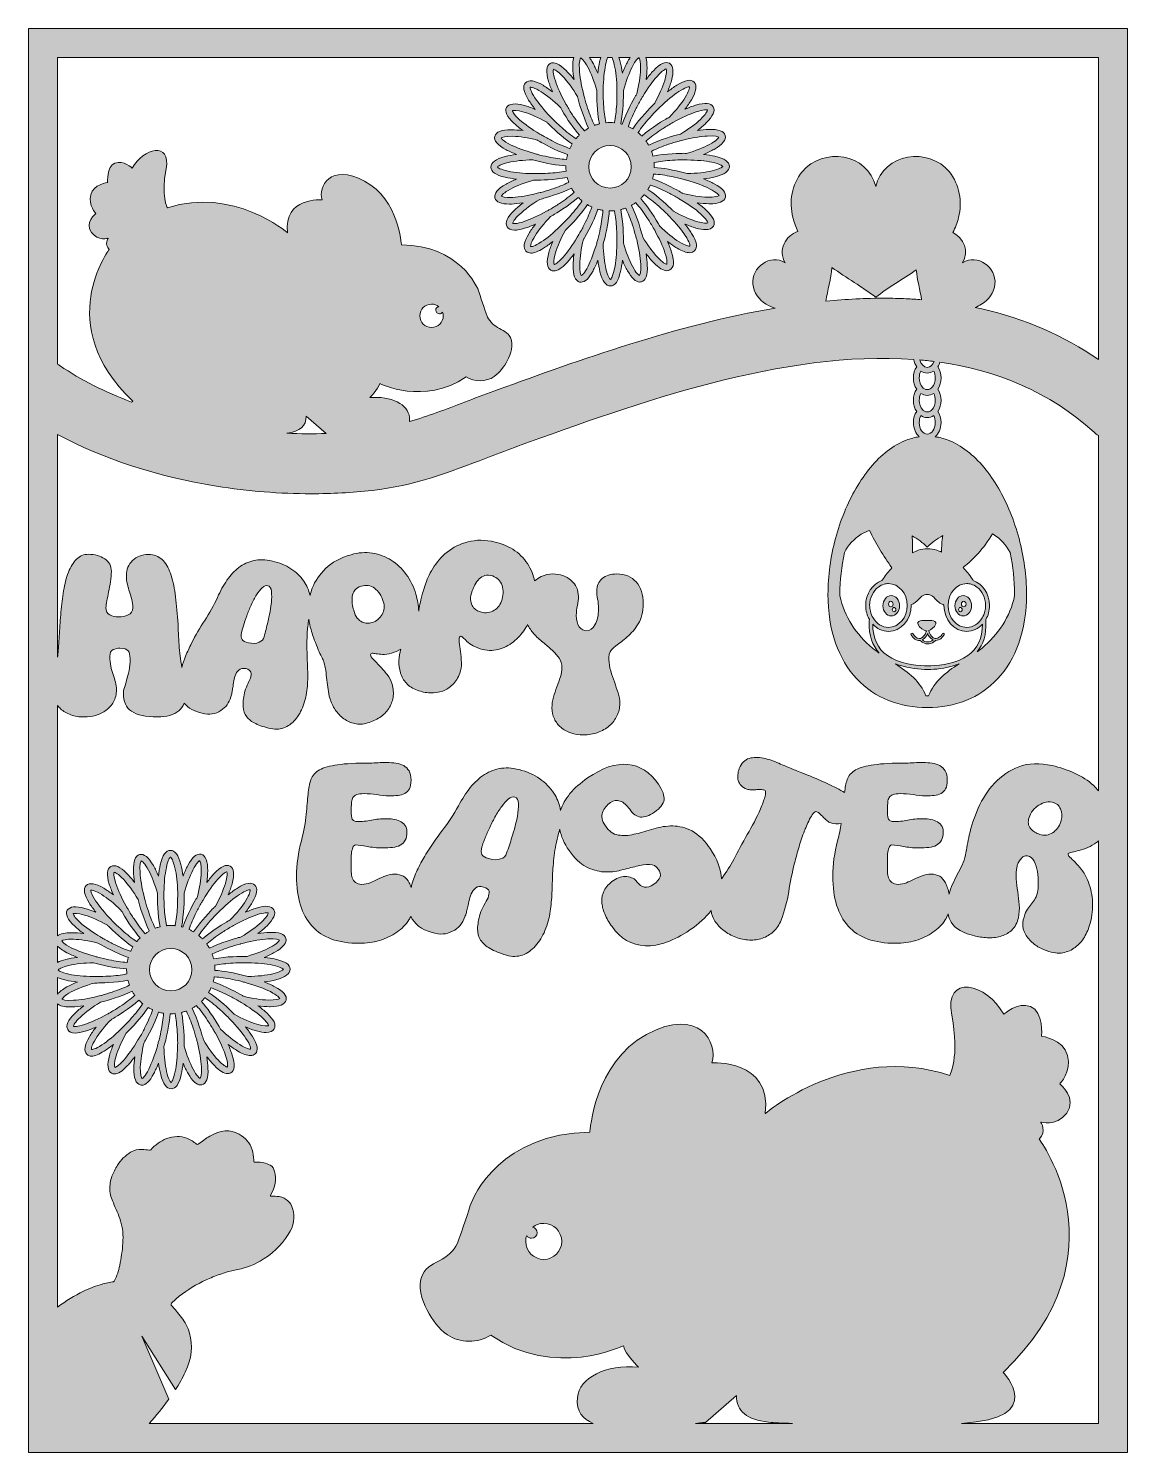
# Model space of a CAD drawing. Header units: inches. Extents: x 0.4 to 8.1, y -10.5 to -0.5.
import ezdxf

# ---------------------------------------------------------------- set-up
doc = ezdxf.new("R2010")
doc.units = ezdxf.units.IN
doc.header["$MEASUREMENT"] = 0
doc.layers.add('Layer 1', color=7, linetype='Continuous')

# ---------------------------------------------------------------- blocks, each defined once
blk = doc.blocks.new('block 2')
at = {"layer": 'Layer 1', "true_color": 0xd1d2d4}
h = blk.add_hatch(color=254, dxfattribs=at)
h.dxf.hatch_style = 2
h.paths.add_polyline_path([(0.379, -0.483), (0.379, -9.688), (0.379, -10.531), (0.82, -10.531), (0.848, -10.531), (1.04, -10.531), (8.135, -10.531), (8.135, -0.483)])
edge = h.paths.add_edge_path()
edge.add_spline(control_points=[(4.559, -1.761), (4.562, -1.76), (4.565, -1.759), (4.569, -1.758), (4.576, -1.756), (4.583, -1.754), (4.591, -1.751), (4.591, -1.751), (4.592, -1.751), (4.593, -1.75), (4.593, -1.751), (4.593, -1.752), (4.594, -1.752), (4.61, -1.786), (4.627, -1.827), (4.642, -1.872), (4.65, -1.896), (4.657, -1.922), (4.664, -1.948), (4.667, -1.956), (4.669, -1.964), (4.671, -1.973), (4.687, -2.038), (4.697, -2.097), (4.7, -2.145), (4.703, -2.204), (4.694, -2.222), (4.691, -2.226), (4.685, -2.223), (4.666, -2.209), (4.641, -2.161), (4.618, -2.118), (4.596, -2.061), (4.577, -1.998), (4.577, -1.991), (4.578, -1.985), (4.578, -1.978), (4.578, -1.958), (4.577, -1.85), (4.559, -1.761)], knot_values=[0, 0, 0, 0, 1, 1, 1, 2, 2, 2, 3, 3, 3, 4, 4, 4, 5, 5, 5, 6, 6, 6, 7, 7, 7, 8, 8, 8, 9, 9, 9, 10, 10, 10, 11, 11, 11, 12, 12, 12, 13, 13, 13, 13], degree=3, periodic=1)
edge = h.paths.add_edge_path()
edge.add_spline(control_points=[(4.483, -1.609), (4.4, -1.609), (4.333, -1.542), (4.333, -1.459), (4.333, -1.376), (4.4, -1.309), (4.483, -1.309), (4.566, -1.309), (4.633, -1.376), (4.633, -1.459), (4.633, -1.542), (4.566, -1.609), (4.483, -1.609)], knot_values=[0, 0, 0, 0, 1, 1, 1, 2, 2, 2, 3, 3, 3, 4, 4, 4, 4], degree=3, periodic=1)
edge = h.paths.add_edge_path()
edge.add_spline(control_points=[(4.532, -1.978), (4.532, -1.987), (4.532, -1.995), (4.531, -2.004), (4.53, -2.071), (4.525, -2.131), (4.515, -2.177), (4.503, -2.235), (4.489, -2.25), (4.486, -2.254), (4.48, -2.25), (4.466, -2.23), (4.454, -2.178), (4.443, -2.131), (4.436, -2.07), (4.435, -2.004), (4.436, -1.997), (4.438, -1.991), (4.44, -1.985), (4.461, -1.907), (4.474, -1.831), (4.478, -1.77), (4.48, -1.77), (4.481, -1.77), (4.483, -1.77), (4.485, -1.77), (4.487, -1.77), (4.488, -1.77), (4.496, -1.77), (4.504, -1.77), (4.511, -1.769), (4.512, -1.769), (4.513, -1.769), (4.513, -1.769), (4.514, -1.77), (4.514, -1.77), (4.514, -1.771), (4.521, -1.808), (4.527, -1.851), (4.529, -1.898), (4.531, -1.924), (4.532, -1.951), (4.532, -1.978)], knot_values=[0, 0, 0, 0, 1, 1, 1, 2, 2, 2, 3, 3, 3, 4, 4, 4, 5, 5, 5, 6, 6, 6, 7, 7, 7, 8, 8, 8, 9, 9, 9, 10, 10, 10, 11, 11, 11, 12, 12, 12, 13, 13, 13, 14, 14, 14, 14], degree=3, periodic=1)
edge = h.paths.add_edge_path()
edge.add_spline(control_points=[(4.497, -0.688), (4.502, -0.7), (4.508, -0.717), (4.513, -0.739), (4.524, -0.786), (4.531, -0.848), (4.532, -0.914), (4.532, -0.922), (4.532, -0.931), (4.532, -0.939), (4.532, -0.967), (4.531, -0.993), (4.53, -1.019), (4.527, -1.066), (4.522, -1.11), (4.514, -1.146), (4.514, -1.147), (4.514, -1.148), (4.514, -1.149), (4.513, -1.148), (4.512, -1.148), (4.512, -1.148), (4.504, -1.148), (4.496, -1.147), (4.489, -1.147), (4.487, -1.147), (4.485, -1.147), (4.483, -1.147), (4.482, -1.147), (4.48, -1.147), (4.479, -1.147), (4.471, -1.147), (4.463, -1.148), (4.456, -1.148), (4.455, -1.148), (4.454, -1.148), (4.453, -1.149), (4.453, -1.148), (4.453, -1.147), (4.453, -1.146), (4.445, -1.11), (4.44, -1.066), (4.437, -1.019), (4.436, -0.993), (4.435, -0.967), (4.435, -0.939), (4.435, -0.931), (4.435, -0.922), (4.435, -0.914), (4.436, -0.846), (4.442, -0.787), (4.452, -0.74), (4.456, -0.716), (4.462, -0.7), (4.466, -0.688), (4.466, -0.688), (4.497, -0.688), (4.497, -0.688)], knot_values=[0, 0, 0, 0, 1, 1, 1, 2, 2, 2, 3, 3, 3, 4, 4, 4, 5, 5, 5, 6, 6, 6, 7, 7, 7, 8, 8, 8, 9, 9, 9, 10, 10, 10, 11, 11, 11, 12, 12, 12, 13, 13, 13, 14, 14, 14, 15, 15, 15, 16, 16, 16, 17, 17, 17, 18, 18, 18, 19, 19, 19, 19], degree=3, periodic=1)
edge = h.paths.add_edge_path()
edge.add_spline(control_points=[(4.408, -1.156), (4.405, -1.157), (4.401, -1.158), (4.398, -1.159), (4.391, -1.161), (4.383, -1.163), (4.376, -1.166), (4.375, -1.166), (4.375, -1.167), (4.374, -1.167), (4.374, -1.166), (4.373, -1.166), (4.373, -1.165), (4.356, -1.131), (4.34, -1.09), (4.325, -1.046), (4.317, -1.021), (4.309, -0.996), (4.302, -0.97), (4.3, -0.961), (4.298, -0.953), (4.296, -0.945), (4.279, -0.879), (4.269, -0.82), (4.267, -0.773), (4.263, -0.714), (4.273, -0.695), (4.275, -0.691), (4.282, -0.694), (4.3, -0.709), (4.326, -0.756), (4.349, -0.799), (4.371, -0.856), (4.389, -0.92), (4.389, -0.926), (4.389, -0.933), (4.389, -0.939), (4.389, -0.959), (4.39, -1.067), (4.408, -1.156)], knot_values=[0, 0, 0, 0, 1, 1, 1, 2, 2, 2, 3, 3, 3, 4, 4, 4, 5, 5, 5, 6, 6, 6, 7, 7, 7, 8, 8, 8, 9, 9, 9, 10, 10, 10, 11, 11, 11, 12, 12, 12, 13, 13, 13, 13], degree=3, periodic=1)
edge = h.paths.add_edge_path()
edge.add_spline(control_points=[(4.396, -0.799), (4.385, -0.771), (4.373, -0.746), (4.361, -0.725), (4.353, -0.711), (4.345, -0.699), (4.337, -0.688), (4.337, -0.688), (4.418, -0.688), (4.418, -0.688), (4.415, -0.698), (4.412, -0.708), (4.409, -0.719), (4.404, -0.742), (4.4, -0.769), (4.396, -0.799)], knot_values=[0, 0, 0, 0, 1, 1, 1, 2, 2, 2, 3, 3, 3, 4, 4, 4, 5, 5, 5, 5], degree=3, periodic=1)
edge = h.paths.add_edge_path()
edge.add_spline(control_points=[(4.258, -0.981), (4.263, -1.001), (4.292, -1.105), (4.332, -1.186), (4.329, -1.188), (4.326, -1.19), (4.323, -1.191), (4.317, -1.195), (4.31, -1.199), (4.304, -1.204), (4.304, -1.204), (4.303, -1.205), (4.302, -1.205), (4.302, -1.205), (4.301, -1.204), (4.301, -1.203), (4.276, -1.175), (4.25, -1.14), (4.224, -1.101), (4.209, -1.079), (4.195, -1.057), (4.182, -1.033), (4.177, -1.026), (4.173, -1.018), (4.169, -1.011), (4.137, -0.952), (4.112, -0.897), (4.097, -0.852), (4.078, -0.796), (4.082, -0.776), (4.084, -0.771), (4.091, -0.772), (4.112, -0.782), (4.149, -0.821), (4.182, -0.856), (4.219, -0.906), (4.253, -0.962), (4.255, -0.969), (4.256, -0.975), (4.258, -0.981)], knot_values=[0, 0, 0, 0, 1, 1, 1, 2, 2, 2, 3, 3, 3, 4, 4, 4, 5, 5, 5, 6, 6, 6, 7, 7, 7, 8, 8, 8, 9, 9, 9, 10, 10, 10, 11, 11, 11, 12, 12, 12, 13, 13, 13, 13], degree=3, periodic=1)
edge = h.paths.add_edge_path()
edge.add_spline(control_points=[(4.132, -1.039), (4.136, -1.045), (4.139, -1.05), (4.142, -1.056), (4.182, -1.126), (4.226, -1.189), (4.267, -1.235), (4.265, -1.237), (4.262, -1.239), (4.26, -1.242), (4.254, -1.247), (4.249, -1.253), (4.244, -1.259), (4.244, -1.26), (4.243, -1.26), (4.243, -1.261), (4.242, -1.26), (4.242, -1.26), (4.241, -1.26), (4.21, -1.239), (4.175, -1.212), (4.14, -1.18), (4.121, -1.163), (4.101, -1.145), (4.082, -1.126), (4.076, -1.119), (4.07, -1.113), (4.064, -1.107), (4.017, -1.059), (3.979, -1.013), (3.953, -0.973), (3.92, -0.923), (3.919, -0.903), (3.92, -0.898), (3.926, -0.897), (3.95, -0.901), (3.996, -0.929), (4.037, -0.955), (4.085, -0.993), (4.132, -1.039)], knot_values=[0, 0, 0, 0, 1, 1, 1, 2, 2, 2, 3, 3, 3, 4, 4, 4, 5, 5, 5, 6, 6, 6, 7, 7, 7, 8, 8, 8, 9, 9, 9, 10, 10, 10, 11, 11, 11, 12, 12, 12, 13, 13, 13, 13], degree=3, periodic=1)
edge = h.paths.add_edge_path()
edge.add_spline(control_points=[(4.05, -1.158), (4.107, -1.215), (4.165, -1.264), (4.216, -1.298), (4.215, -1.301), (4.213, -1.304), (4.211, -1.307), (4.207, -1.314), (4.204, -1.321), (4.201, -1.328), (4.2, -1.328), (4.2, -1.329), (4.2, -1.33), (4.199, -1.329), (4.198, -1.329), (4.198, -1.329), (4.162, -1.317), (4.122, -1.3), (4.079, -1.279), (4.056, -1.267), (4.033, -1.254), (4.01, -1.241), (4.002, -1.237), (3.995, -1.232), (3.987, -1.228), (3.929, -1.193), (3.881, -1.159), (3.845, -1.127), (3.801, -1.087), (3.795, -1.068), (3.794, -1.063), (3.8, -1.06), (3.824, -1.058), (3.875, -1.073), (3.921, -1.087), (3.978, -1.112), (4.036, -1.144), (4.04, -1.149), (4.045, -1.153), (4.05, -1.158)], knot_values=[0, 0, 0, 0, 1, 1, 1, 2, 2, 2, 3, 3, 3, 4, 4, 4, 5, 5, 5, 6, 6, 6, 7, 7, 7, 8, 8, 8, 9, 9, 9, 10, 10, 10, 11, 11, 11, 12, 12, 12, 13, 13, 13, 13], degree=3, periodic=1)
edge = h.paths.add_edge_path()
edge.add_spline(control_points=[(3.987, -1.281), (4.004, -1.291), (4.098, -1.344), (4.184, -1.373), (4.183, -1.376), (4.182, -1.379), (4.181, -1.383), (4.179, -1.39), (4.178, -1.398), (4.176, -1.405), (4.176, -1.406), (4.176, -1.407), (4.176, -1.407), (4.176, -1.407), (4.174, -1.407), (4.174, -1.407), (4.136, -1.405), (4.093, -1.399), (4.047, -1.389), (4.021, -1.384), (3.995, -1.378), (3.969, -1.371), (3.961, -1.369), (3.953, -1.366), (3.944, -1.364), (3.88, -1.345), (3.824, -1.325), (3.781, -1.303), (3.728, -1.277), (3.717, -1.26), (3.715, -1.255), (3.72, -1.251), (3.742, -1.242), (3.796, -1.244), (3.845, -1.245), (3.905, -1.255), (3.97, -1.271), (3.975, -1.274), (3.981, -1.277), (3.987, -1.281)], knot_values=[0, 0, 0, 0, 1, 1, 1, 2, 2, 2, 3, 3, 3, 4, 4, 4, 5, 5, 5, 6, 6, 6, 7, 7, 7, 8, 8, 8, 9, 9, 9, 10, 10, 10, 11, 11, 11, 12, 12, 12, 13, 13, 13, 13], degree=3, periodic=1)
edge = h.paths.add_edge_path()
edge.add_spline(control_points=[(3.957, -1.415), (4.035, -1.436), (4.111, -1.449), (4.172, -1.453), (4.172, -1.455), (4.172, -1.457), (4.172, -1.459), (4.172, -1.46), (4.172, -1.462), (4.172, -1.463), (4.172, -1.471), (4.172, -1.479), (4.173, -1.486), (4.173, -1.487), (4.173, -1.488), (4.173, -1.489), (4.172, -1.489), (4.172, -1.489), (4.171, -1.489), (4.134, -1.497), (4.091, -1.502), (4.044, -1.505), (4.018, -1.506), (3.991, -1.507), (3.964, -1.507), (3.955, -1.507), (3.947, -1.507), (3.938, -1.507), (3.871, -1.506), (3.811, -1.5), (3.765, -1.49), (3.707, -1.478), (3.692, -1.465), (3.688, -1.461), (3.692, -1.456), (3.712, -1.441), (3.764, -1.429), (3.811, -1.418), (3.872, -1.411), (3.938, -1.41), (3.945, -1.412), (3.951, -1.414), (3.957, -1.415)], knot_values=[0, 0, 0, 0, 1, 1, 1, 2, 2, 2, 3, 3, 3, 4, 4, 4, 5, 5, 5, 6, 6, 6, 7, 7, 7, 8, 8, 8, 9, 9, 9, 10, 10, 10, 11, 11, 11, 12, 12, 12, 13, 13, 13, 14, 14, 14, 14], degree=3, periodic=1)
edge = h.paths.add_edge_path()
edge.add_spline(control_points=[(3.944, -1.553), (3.951, -1.553), (3.957, -1.553), (3.964, -1.553), (3.984, -1.553), (4.092, -1.552), (4.181, -1.534), (4.182, -1.537), (4.183, -1.541), (4.184, -1.544), (4.186, -1.551), (4.188, -1.559), (4.191, -1.566), (4.191, -1.567), (4.191, -1.567), (4.192, -1.568), (4.191, -1.568), (4.19, -1.569), (4.19, -1.569), (4.156, -1.586), (4.115, -1.602), (4.07, -1.617), (4.046, -1.625), (4.02, -1.633), (3.994, -1.64), (3.992, -1.64), (3.991, -1.641), (3.989, -1.641), (3.982, -1.643), (3.976, -1.644), (3.969, -1.646), (3.904, -1.662), (3.845, -1.672), (3.797, -1.675), (3.738, -1.679), (3.72, -1.669), (3.716, -1.667), (3.719, -1.66), (3.733, -1.642), (3.781, -1.616), (3.824, -1.593), (3.881, -1.571), (3.944, -1.553)], knot_values=[0, 0, 0, 0, 1, 1, 1, 2, 2, 2, 3, 3, 3, 4, 4, 4, 5, 5, 5, 6, 6, 6, 7, 7, 7, 8, 8, 8, 9, 9, 9, 10, 10, 10, 11, 11, 11, 12, 12, 12, 13, 13, 13, 14, 14, 14, 14], degree=3, periodic=1)
edge = h.paths.add_edge_path()
edge.add_spline(control_points=[(3.987, -1.689), (3.993, -1.687), (4, -1.686), (4.006, -1.684), (4.025, -1.679), (4.129, -1.65), (4.211, -1.61), (4.213, -1.613), (4.214, -1.616), (4.216, -1.618), (4.22, -1.625), (4.224, -1.632), (4.229, -1.638), (4.229, -1.638), (4.229, -1.639), (4.23, -1.64), (4.229, -1.64), (4.229, -1.641), (4.228, -1.641), (4.2, -1.666), (4.165, -1.692), (4.126, -1.718), (4.104, -1.732), (4.081, -1.747), (4.058, -1.76), (4.05, -1.764), (4.043, -1.769), (4.035, -1.773), (3.976, -1.805), (3.922, -1.83), (3.877, -1.845), (3.821, -1.864), (3.801, -1.86), (3.796, -1.858), (3.797, -1.851), (3.806, -1.83), (3.846, -1.793), (3.881, -1.76), (3.931, -1.723), (3.987, -1.689)], knot_values=[0, 0, 0, 0, 1, 1, 1, 2, 2, 2, 3, 3, 3, 4, 4, 4, 5, 5, 5, 6, 6, 6, 7, 7, 7, 8, 8, 8, 9, 9, 9, 10, 10, 10, 11, 11, 11, 12, 12, 12, 13, 13, 13, 13], degree=3, periodic=1)
edge = h.paths.add_edge_path()
edge.add_spline(control_points=[(4.064, -1.81), (4.069, -1.806), (4.075, -1.803), (4.081, -1.8), (4.098, -1.79), (4.191, -1.735), (4.259, -1.675), (4.262, -1.677), (4.264, -1.68), (4.267, -1.682), (4.272, -1.688), (4.278, -1.693), (4.284, -1.698), (4.284, -1.698), (4.285, -1.699), (4.285, -1.699), (4.285, -1.7), (4.285, -1.7), (4.284, -1.701), (4.263, -1.732), (4.236, -1.767), (4.205, -1.802), (4.188, -1.821), (4.17, -1.841), (4.15, -1.86), (4.144, -1.866), (4.138, -1.872), (4.132, -1.878), (4.084, -1.925), (4.038, -1.963), (3.998, -1.989), (3.948, -2.022), (3.928, -2.023), (3.923, -2.022), (3.922, -2.016), (3.925, -1.992), (3.954, -1.946), (3.979, -1.905), (4.018, -1.857), (4.064, -1.81)], knot_values=[0, 0, 0, 0, 1, 1, 1, 2, 2, 2, 3, 3, 3, 4, 4, 4, 5, 5, 5, 6, 6, 6, 7, 7, 7, 8, 8, 8, 9, 9, 9, 10, 10, 10, 11, 11, 11, 12, 12, 12, 13, 13, 13, 13], degree=3, periodic=1)
edge = h.paths.add_edge_path()
edge.add_spline(control_points=[(4.098, -2.067), (4.112, -2.02), (4.137, -1.964), (4.169, -1.906), (4.173, -1.902), (4.178, -1.897), (4.183, -1.892), (4.24, -1.835), (4.289, -1.777), (4.323, -1.726), (4.326, -1.727), (4.329, -1.729), (4.332, -1.731), (4.338, -1.735), (4.345, -1.738), (4.352, -1.741), (4.353, -1.742), (4.354, -1.742), (4.354, -1.742), (4.354, -1.743), (4.354, -1.744), (4.354, -1.744), (4.342, -1.78), (4.324, -1.82), (4.303, -1.862), (4.292, -1.886), (4.279, -1.909), (4.266, -1.932), (4.261, -1.94), (4.257, -1.947), (4.252, -1.955), (4.218, -2.012), (4.183, -2.061), (4.152, -2.097), (4.112, -2.141), (4.093, -2.147), (4.088, -2.148), (4.085, -2.142), (4.082, -2.118), (4.098, -2.067)], knot_values=[0, 0, 0, 0, 1, 1, 1, 2, 2, 2, 3, 3, 3, 4, 4, 4, 5, 5, 5, 6, 6, 6, 7, 7, 7, 8, 8, 8, 9, 9, 9, 10, 10, 10, 11, 11, 11, 12, 12, 12, 13, 13, 13, 13], degree=3, periodic=1)
edge = h.paths.add_edge_path()
edge.add_spline(control_points=[(4.269, -2.146), (4.27, -2.097), (4.28, -2.037), (4.295, -1.972), (4.299, -1.967), (4.302, -1.961), (4.305, -1.955), (4.346, -1.886), (4.378, -1.816), (4.397, -1.758), (4.401, -1.759), (4.404, -1.76), (4.407, -1.761), (4.415, -1.763), (4.422, -1.764), (4.43, -1.766), (4.431, -1.766), (4.431, -1.766), (4.432, -1.766), (4.432, -1.767), (4.432, -1.768), (4.432, -1.768), (4.43, -1.806), (4.423, -1.849), (4.414, -1.895), (4.409, -1.921), (4.403, -1.947), (4.396, -1.973), (4.393, -1.981), (4.391, -1.989), (4.389, -1.998), (4.37, -2.062), (4.349, -2.118), (4.328, -2.161), (4.301, -2.214), (4.284, -2.225), (4.28, -2.227), (4.276, -2.222), (4.267, -2.2), (4.269, -2.146)], knot_values=[0, 0, 0, 0, 1, 1, 1, 2, 2, 2, 3, 3, 3, 4, 4, 4, 5, 5, 5, 6, 6, 6, 7, 7, 7, 8, 8, 8, 9, 9, 9, 10, 10, 10, 11, 11, 11, 12, 12, 12, 13, 13, 13, 13], degree=3, periodic=1)
edge = h.paths.add_edge_path()
edge.add_spline(control_points=[(4.578, -0.92), (4.596, -0.855), (4.617, -0.799), (4.639, -0.756), (4.665, -0.703), (4.682, -0.692), (4.687, -0.69), (4.691, -0.695), (4.7, -0.718), (4.698, -0.772), (4.697, -0.82), (4.687, -0.881), (4.671, -0.945), (4.668, -0.95), (4.665, -0.956), (4.661, -0.962), (4.651, -0.979), (4.598, -1.073), (4.569, -1.159), (4.566, -1.158), (4.563, -1.157), (4.559, -1.157), (4.577, -1.067), (4.578, -0.959), (4.578, -0.939), (4.578, -0.933), (4.578, -0.926), (4.578, -0.92)], knot_values=[0, 0, 0, 0, 1, 1, 1, 2, 2, 2, 3, 3, 3, 4, 4, 4, 5, 5, 5, 6, 6, 6, 7, 7, 7, 8, 8, 8, 9, 9, 9, 9], degree=3, periodic=1)
edge = h.paths.add_edge_path()
edge.add_spline(control_points=[(4.635, -1.731), (4.637, -1.729), (4.64, -1.728), (4.643, -1.726), (4.65, -1.722), (4.656, -1.718), (4.662, -1.713), (4.663, -1.713), (4.664, -1.712), (4.664, -1.712), (4.665, -1.713), (4.665, -1.713), (4.666, -1.714), (4.691, -1.742), (4.717, -1.777), (4.743, -1.817), (4.757, -1.838), (4.771, -1.861), (4.785, -1.884), (4.789, -1.892), (4.793, -1.899), (4.798, -1.907), (4.83, -1.965), (4.855, -2.02), (4.87, -2.065), (4.889, -2.121), (4.885, -2.141), (4.883, -2.146), (4.876, -2.145), (4.854, -2.136), (4.817, -2.096), (4.784, -2.061), (4.748, -2.011), (4.714, -1.955), (4.712, -1.949), (4.71, -1.942), (4.709, -1.936), (4.704, -1.917), (4.675, -1.813), (4.635, -1.731)], knot_values=[0, 0, 0, 0, 1, 1, 1, 2, 2, 2, 3, 3, 3, 4, 4, 4, 5, 5, 5, 6, 6, 6, 7, 7, 7, 8, 8, 8, 9, 9, 9, 10, 10, 10, 11, 11, 11, 12, 12, 12, 13, 13, 13, 13], degree=3, periodic=1)
edge = h.paths.add_edge_path()
edge.add_spline(control_points=[(4.834, -1.878), (4.831, -1.873), (4.828, -1.867), (4.825, -1.861), (4.784, -1.791), (4.74, -1.728), (4.7, -1.683), (4.702, -1.68), (4.704, -1.678), (4.707, -1.676), (4.712, -1.67), (4.717, -1.664), (4.722, -1.658), (4.723, -1.658), (4.723, -1.657), (4.724, -1.657), (4.724, -1.657), (4.725, -1.657), (4.726, -1.658), (4.757, -1.679), (4.792, -1.706), (4.827, -1.737), (4.846, -1.754), (4.865, -1.773), (4.885, -1.792), (4.891, -1.798), (4.897, -1.804), (4.903, -1.81), (4.95, -1.858), (4.988, -1.905), (5.014, -1.944), (5.047, -1.994), (5.047, -2.014), (5.047, -2.019), (5.04, -2.02), (5.017, -2.017), (4.971, -1.988), (4.93, -1.963), (4.882, -1.924), (4.834, -1.878)], knot_values=[0, 0, 0, 0, 1, 1, 1, 2, 2, 2, 3, 3, 3, 4, 4, 4, 5, 5, 5, 6, 6, 6, 7, 7, 7, 8, 8, 8, 9, 9, 9, 10, 10, 10, 11, 11, 11, 12, 12, 12, 13, 13, 13, 13], degree=3, periodic=1)
edge = h.paths.add_edge_path()
edge.add_spline(control_points=[(4.917, -1.759), (4.903, -1.745), (4.826, -1.669), (4.75, -1.619), (4.752, -1.616), (4.754, -1.613), (4.755, -1.61), (4.759, -1.604), (4.763, -1.597), (4.766, -1.59), (4.766, -1.589), (4.767, -1.588), (4.767, -1.588), (4.768, -1.588), (4.768, -1.588), (4.769, -1.588), (4.804, -1.6), (4.845, -1.618), (4.887, -1.639), (4.91, -1.65), (4.934, -1.663), (4.957, -1.676), (4.965, -1.681), (4.972, -1.685), (4.979, -1.69), (5.037, -1.724), (5.086, -1.759), (5.121, -1.79), (5.166, -1.83), (5.172, -1.849), (5.173, -1.854), (5.167, -1.857), (5.143, -1.859), (5.091, -1.844), (5.045, -1.83), (4.989, -1.805), (4.931, -1.773), (4.926, -1.769), (4.922, -1.764), (4.917, -1.759)], knot_values=[0, 0, 0, 0, 1, 1, 1, 2, 2, 2, 3, 3, 3, 4, 4, 4, 5, 5, 5, 6, 6, 6, 7, 7, 7, 8, 8, 8, 9, 9, 9, 10, 10, 10, 11, 11, 11, 12, 12, 12, 13, 13, 13, 13], degree=3, periodic=1)
edge = h.paths.add_edge_path()
edge.add_spline(control_points=[(4.98, -1.637), (4.963, -1.627), (4.869, -1.574), (4.783, -1.544), (4.784, -1.541), (4.785, -1.538), (4.786, -1.535), (4.787, -1.527), (4.789, -1.52), (4.79, -1.512), (4.79, -1.511), (4.791, -1.511), (4.791, -1.51), (4.791, -1.51), (4.792, -1.51), (4.793, -1.51), (4.83, -1.512), (4.874, -1.519), (4.92, -1.528), (4.945, -1.533), (4.971, -1.539), (4.997, -1.546), (5.006, -1.549), (5.014, -1.551), (5.022, -1.553), (5.087, -1.572), (5.143, -1.593), (5.186, -1.614), (5.239, -1.641), (5.25, -1.658), (5.252, -1.662), (5.246, -1.666), (5.224, -1.675), (5.17, -1.673), (5.122, -1.672), (5.061, -1.662), (4.997, -1.647), (4.992, -1.643), (4.986, -1.64), (4.98, -1.637)], knot_values=[0, 0, 0, 0, 1, 1, 1, 2, 2, 2, 3, 3, 3, 4, 4, 4, 5, 5, 5, 6, 6, 6, 7, 7, 7, 8, 8, 8, 9, 9, 9, 10, 10, 10, 11, 11, 11, 12, 12, 12, 13, 13, 13, 13], degree=3, periodic=1)
edge = h.paths.add_edge_path()
edge.add_spline(control_points=[(5.009, -1.502), (4.931, -1.481), (4.856, -1.468), (4.795, -1.464), (4.795, -1.462), (4.795, -1.46), (4.795, -1.459), (4.795, -1.457), (4.795, -1.456), (4.795, -1.454), (4.795, -1.446), (4.794, -1.438), (4.794, -1.431), (4.794, -1.43), (4.794, -1.429), (4.793, -1.428), (4.794, -1.428), (4.795, -1.428), (4.796, -1.428), (4.832, -1.421), (4.876, -1.415), (4.923, -1.413), (4.949, -1.411), (4.975, -1.41), (5.003, -1.41), (5.011, -1.41), (5.02, -1.41), (5.028, -1.411), (5.096, -1.412), (5.155, -1.417), (5.202, -1.427), (5.26, -1.439), (5.275, -1.452), (5.278, -1.456), (5.274, -1.462), (5.255, -1.476), (5.203, -1.488), (5.156, -1.499), (5.094, -1.506), (5.028, -1.507), (5.022, -1.506), (5.016, -1.504), (5.009, -1.502)], knot_values=[0, 0, 0, 0, 1, 1, 1, 2, 2, 2, 3, 3, 3, 4, 4, 4, 5, 5, 5, 6, 6, 6, 7, 7, 7, 8, 8, 8, 9, 9, 9, 10, 10, 10, 11, 11, 11, 12, 12, 12, 13, 13, 13, 14, 14, 14, 14], degree=3, periodic=1)
edge = h.paths.add_edge_path()
edge.add_spline(control_points=[(5.022, -1.365), (5.016, -1.364), (5.009, -1.364), (5.003, -1.364), (4.983, -1.364), (4.875, -1.365), (4.786, -1.383), (4.785, -1.38), (4.784, -1.377), (4.783, -1.374), (4.781, -1.366), (4.779, -1.359), (4.776, -1.351), (4.776, -1.351), (4.775, -1.35), (4.775, -1.349), (4.776, -1.349), (4.776, -1.349), (4.777, -1.348), (4.811, -1.332), (4.851, -1.315), (4.896, -1.3), (4.921, -1.292), (4.946, -1.285), (4.972, -1.278), (4.974, -1.277), (4.976, -1.277), (4.978, -1.276), (4.984, -1.274), (4.991, -1.273), (4.997, -1.271), (5.063, -1.255), (5.122, -1.245), (5.169, -1.242), (5.228, -1.238), (5.246, -1.248), (5.251, -1.251), (5.248, -1.257), (5.233, -1.276), (5.186, -1.301), (5.143, -1.324), (5.086, -1.346), (5.022, -1.365)], knot_values=[0, 0, 0, 0, 1, 1, 1, 2, 2, 2, 3, 3, 3, 4, 4, 4, 5, 5, 5, 6, 6, 6, 7, 7, 7, 8, 8, 8, 9, 9, 9, 10, 10, 10, 11, 11, 11, 12, 12, 12, 13, 13, 13, 14, 14, 14, 14], degree=3, periodic=1)
edge = h.paths.add_edge_path()
edge.add_spline(control_points=[(4.98, -1.228), (4.973, -1.23), (4.967, -1.232), (4.96, -1.233), (4.941, -1.238), (4.837, -1.267), (4.756, -1.307), (4.754, -1.305), (4.752, -1.302), (4.751, -1.299), (4.747, -1.292), (4.743, -1.286), (4.738, -1.28), (4.738, -1.279), (4.737, -1.278), (4.737, -1.278), (4.737, -1.277), (4.738, -1.277), (4.738, -1.276), (4.767, -1.251), (4.802, -1.225), (4.841, -1.199), (4.863, -1.185), (4.885, -1.171), (4.909, -1.157), (4.916, -1.153), (4.924, -1.149), (4.931, -1.144), (4.99, -1.112), (5.045, -1.087), (5.09, -1.072), (5.146, -1.053), (5.166, -1.057), (5.17, -1.059), (5.17, -1.066), (5.16, -1.088), (5.121, -1.125), (5.086, -1.158), (5.036, -1.194), (4.98, -1.228)], knot_values=[0, 0, 0, 0, 1, 1, 1, 2, 2, 2, 3, 3, 3, 4, 4, 4, 5, 5, 5, 6, 6, 6, 7, 7, 7, 8, 8, 8, 9, 9, 9, 10, 10, 10, 11, 11, 11, 12, 12, 12, 13, 13, 13, 13], degree=3, periodic=1)
edge = h.paths.add_edge_path()
edge.add_spline(control_points=[(4.903, -1.108), (4.897, -1.111), (4.892, -1.114), (4.886, -1.117), (4.869, -1.127), (4.775, -1.182), (4.707, -1.242), (4.705, -1.24), (4.703, -1.237), (4.7, -1.235), (4.695, -1.23), (4.689, -1.225), (4.683, -1.22), (4.682, -1.219), (4.682, -1.219), (4.681, -1.218), (4.682, -1.217), (4.682, -1.217), (4.682, -1.216), (4.703, -1.185), (4.73, -1.15), (4.762, -1.115), (4.779, -1.096), (4.797, -1.076), (4.816, -1.057), (4.822, -1.051), (4.829, -1.045), (4.835, -1.039), (4.883, -0.992), (4.929, -0.954), (4.969, -0.928), (5.014, -0.898), (5.035, -0.895), (5.042, -0.895), (5.043, -0.895), (5.043, -0.895), (5.044, -0.895), (5.045, -0.902), (5.041, -0.925), (5.013, -0.971), (4.987, -1.012), (4.949, -1.06), (4.903, -1.108)], knot_values=[0, 0, 0, 0, 1, 1, 1, 2, 2, 2, 3, 3, 3, 4, 4, 4, 5, 5, 5, 6, 6, 6, 7, 7, 7, 8, 8, 8, 9, 9, 9, 10, 10, 10, 11, 11, 11, 12, 12, 12, 13, 13, 13, 14, 14, 14, 14], degree=3, periodic=1)
edge = h.paths.add_edge_path()
edge.add_spline(control_points=[(4.869, -0.851), (4.855, -0.897), (4.83, -0.953), (4.798, -1.011), (4.793, -1.016), (4.789, -1.02), (4.784, -1.025), (4.77, -1.039), (4.694, -1.116), (4.644, -1.192), (4.641, -1.19), (4.638, -1.188), (4.635, -1.187), (4.628, -1.183), (4.621, -1.179), (4.614, -1.176), (4.614, -1.176), (4.613, -1.175), (4.612, -1.175), (4.612, -1.174), (4.613, -1.174), (4.613, -1.173), (4.625, -1.137), (4.642, -1.097), (4.663, -1.055), (4.675, -1.032), (4.688, -1.008), (4.701, -0.985), (4.705, -0.977), (4.71, -0.97), (4.714, -0.963), (4.749, -0.905), (4.783, -0.856), (4.815, -0.821), (4.855, -0.776), (4.874, -0.77), (4.879, -0.769), (4.881, -0.775), (4.884, -0.799), (4.869, -0.851)], knot_values=[0, 0, 0, 0, 1, 1, 1, 2, 2, 2, 3, 3, 3, 4, 4, 4, 5, 5, 5, 6, 6, 6, 7, 7, 7, 8, 8, 8, 9, 9, 9, 10, 10, 10, 11, 11, 11, 12, 12, 12, 13, 13, 13, 13], degree=3, periodic=1)
edge = h.paths.add_edge_path()
edge.add_spline(control_points=[(4.603, -0.725), (4.592, -0.746), (4.581, -0.771), (4.57, -0.799), (4.566, -0.769), (4.561, -0.742), (4.555, -0.718), (4.552, -0.707), (4.549, -0.698), (4.546, -0.688), (4.546, -0.688), (4.625, -0.688), (4.625, -0.688), (4.618, -0.699), (4.611, -0.711), (4.603, -0.725)], knot_values=[0, 0, 0, 0, 1, 1, 1, 2, 2, 2, 3, 3, 3, 4, 4, 4, 5, 5, 5, 5], degree=3, periodic=1)
edge = h.paths.add_edge_path()
edge.add_spline(control_points=[(1.308, -6.821), (1.304, -6.822), (1.301, -6.823), (1.298, -6.824), (1.291, -6.826), (1.283, -6.828), (1.276, -6.831), (1.275, -6.831), (1.275, -6.832), (1.274, -6.832), (1.274, -6.831), (1.273, -6.831), (1.273, -6.83), (1.256, -6.796), (1.24, -6.756), (1.225, -6.711), (1.217, -6.686), (1.209, -6.661), (1.202, -6.635), (1.2, -6.626), (1.198, -6.618), (1.196, -6.61), (1.179, -6.544), (1.169, -6.485), (1.167, -6.438), (1.163, -6.379), (1.172, -6.361), (1.175, -6.357), (1.182, -6.359), (1.2, -6.374), (1.226, -6.421), (1.249, -6.464), (1.271, -6.521), (1.289, -6.585), (1.289, -6.591), (1.289, -6.598), (1.289, -6.604), (1.289, -6.624), (1.29, -6.732), (1.308, -6.821)], knot_values=[0, 0, 0, 0, 1, 1, 1, 2, 2, 2, 3, 3, 3, 4, 4, 4, 5, 5, 5, 6, 6, 6, 7, 7, 7, 8, 8, 8, 9, 9, 9, 10, 10, 10, 11, 11, 11, 12, 12, 12, 13, 13, 13, 13], degree=3, periodic=1)
edge = h.paths.add_edge_path()
edge.add_spline(control_points=[(1.383, -6.974), (1.466, -6.974), (1.533, -7.041), (1.533, -7.124), (1.533, -7.207), (1.466, -7.274), (1.383, -7.274), (1.3, -7.274), (1.233, -7.207), (1.233, -7.124), (1.233, -7.041), (1.3, -6.974), (1.383, -6.974)], knot_values=[0, 0, 0, 0, 1, 1, 1, 2, 2, 2, 3, 3, 3, 4, 4, 4, 4], degree=3, periodic=1)
edge = h.paths.add_edge_path()
edge.add_spline(control_points=[(1.335, -6.604), (1.335, -6.596), (1.335, -6.587), (1.335, -6.579), (1.336, -6.511), (1.342, -6.452), (1.352, -6.405), (1.363, -6.347), (1.377, -6.332), (1.381, -6.329), (1.386, -6.333), (1.401, -6.352), (1.413, -6.405), (1.424, -6.452), (1.431, -6.513), (1.432, -6.579), (1.432, -6.587), (1.432, -6.596), (1.432, -6.604), (1.432, -6.632), (1.431, -6.658), (1.43, -6.684), (1.427, -6.731), (1.422, -6.775), (1.414, -6.811), (1.414, -6.812), (1.414, -6.813), (1.414, -6.814), (1.413, -6.814), (1.412, -6.814), (1.412, -6.813), (1.404, -6.813), (1.396, -6.812), (1.389, -6.812), (1.387, -6.812), (1.385, -6.812), (1.383, -6.812), (1.382, -6.812), (1.38, -6.812), (1.378, -6.812), (1.371, -6.812), (1.363, -6.813), (1.356, -6.813), (1.355, -6.814), (1.354, -6.814), (1.353, -6.814), (1.353, -6.813), (1.353, -6.812), (1.353, -6.811), (1.345, -6.775), (1.34, -6.731), (1.337, -6.684), (1.336, -6.658), (1.335, -6.632), (1.335, -6.604)], knot_values=[0, 0, 0, 0, 1, 1, 1, 2, 2, 2, 3, 3, 3, 4, 4, 4, 5, 5, 5, 6, 6, 6, 7, 7, 7, 8, 8, 8, 9, 9, 9, 10, 10, 10, 11, 11, 11, 12, 12, 12, 13, 13, 13, 14, 14, 14, 15, 15, 15, 16, 16, 16, 17, 17, 17, 18, 18, 18, 18], degree=3, periodic=1)
edge = h.paths.add_edge_path()
edge.add_spline(control_points=[(1.478, -6.585), (1.496, -6.52), (1.517, -6.464), (1.539, -6.422), (1.565, -6.368), (1.582, -6.358), (1.587, -6.355), (1.591, -6.361), (1.6, -6.383), (1.598, -6.437), (1.597, -6.485), (1.587, -6.546), (1.571, -6.61), (1.568, -6.616), (1.565, -6.621), (1.561, -6.627), (1.551, -6.644), (1.498, -6.738), (1.469, -6.824), (1.466, -6.823), (1.463, -6.822), (1.459, -6.822), (1.477, -6.732), (1.478, -6.624), (1.478, -6.604), (1.478, -6.598), (1.478, -6.591), (1.478, -6.585)], knot_values=[0, 0, 0, 0, 1, 1, 1, 2, 2, 2, 3, 3, 3, 4, 4, 4, 5, 5, 5, 6, 6, 6, 7, 7, 7, 8, 8, 8, 9, 9, 9, 9], degree=3, periodic=1)
edge = h.paths.add_edge_path()
edge.add_spline(control_points=[(1.459, -7.426), (1.462, -7.425), (1.465, -7.424), (1.469, -7.423), (1.476, -7.421), (1.483, -7.419), (1.49, -7.416), (1.491, -7.416), (1.492, -7.416), (1.493, -7.416), (1.493, -7.416), (1.493, -7.417), (1.494, -7.417), (1.51, -7.451), (1.527, -7.492), (1.542, -7.537), (1.55, -7.561), (1.557, -7.587), (1.564, -7.613), (1.567, -7.621), (1.569, -7.63), (1.571, -7.638), (1.587, -7.703), (1.597, -7.762), (1.6, -7.81), (1.603, -7.869), (1.594, -7.887), (1.591, -7.891), (1.585, -7.889), (1.566, -7.874), (1.541, -7.826), (1.518, -7.784), (1.496, -7.726), (1.477, -7.663), (1.477, -7.656), (1.478, -7.65), (1.478, -7.643), (1.478, -7.623), (1.477, -7.515), (1.459, -7.426)], knot_values=[0, 0, 0, 0, 1, 1, 1, 2, 2, 2, 3, 3, 3, 4, 4, 4, 5, 5, 5, 6, 6, 6, 7, 7, 7, 8, 8, 8, 9, 9, 9, 10, 10, 10, 11, 11, 11, 12, 12, 12, 13, 13, 13, 13], degree=3, periodic=1)
edge = h.paths.add_edge_path()
edge.add_spline(control_points=[(1.534, -7.396), (1.537, -7.395), (1.54, -7.393), (1.543, -7.391), (1.55, -7.387), (1.556, -7.383), (1.562, -7.378), (1.563, -7.378), (1.564, -7.378), (1.564, -7.377), (1.565, -7.378), (1.565, -7.378), (1.566, -7.379), (1.591, -7.407), (1.617, -7.442), (1.643, -7.482), (1.657, -7.503), (1.671, -7.526), (1.685, -7.549), (1.689, -7.557), (1.693, -7.564), (1.698, -7.572), (1.73, -7.631), (1.755, -7.685), (1.77, -7.73), (1.789, -7.787), (1.784, -7.806), (1.783, -7.811), (1.776, -7.81), (1.754, -7.801), (1.717, -7.761), (1.684, -7.726), (1.648, -7.677), (1.614, -7.62), (1.612, -7.614), (1.61, -7.607), (1.609, -7.601), (1.603, -7.582), (1.575, -7.478), (1.534, -7.396)], knot_values=[0, 0, 0, 0, 1, 1, 1, 2, 2, 2, 3, 3, 3, 4, 4, 4, 5, 5, 5, 6, 6, 6, 7, 7, 7, 8, 8, 8, 9, 9, 9, 10, 10, 10, 11, 11, 11, 12, 12, 12, 13, 13, 13, 13], degree=3, periodic=1)
edge = h.paths.add_edge_path()
edge.add_spline(control_points=[(1.734, -7.543), (1.731, -7.538), (1.728, -7.532), (1.724, -7.526), (1.684, -7.456), (1.64, -7.393), (1.6, -7.348), (1.602, -7.345), (1.604, -7.343), (1.607, -7.341), (1.612, -7.335), (1.617, -7.329), (1.622, -7.323), (1.623, -7.323), (1.623, -7.322), (1.624, -7.322), (1.624, -7.322), (1.625, -7.323), (1.626, -7.323), (1.657, -7.344), (1.691, -7.371), (1.727, -7.402), (1.746, -7.419), (1.765, -7.438), (1.785, -7.457), (1.791, -7.463), (1.797, -7.469), (1.803, -7.475), (1.85, -7.524), (1.888, -7.57), (1.914, -7.609), (1.947, -7.659), (1.947, -7.679), (1.947, -7.684), (1.94, -7.685), (1.917, -7.682), (1.871, -7.653), (1.83, -7.628), (1.782, -7.589), (1.734, -7.543)], knot_values=[0, 0, 0, 0, 1, 1, 1, 2, 2, 2, 3, 3, 3, 4, 4, 4, 5, 5, 5, 6, 6, 6, 7, 7, 7, 8, 8, 8, 9, 9, 9, 10, 10, 10, 11, 11, 11, 12, 12, 12, 13, 13, 13, 13], degree=3, periodic=1)
edge = h.paths.add_edge_path()
edge.add_spline(control_points=[(1.817, -7.424), (1.803, -7.41), (1.726, -7.334), (1.65, -7.284), (1.652, -7.281), (1.654, -7.278), (1.655, -7.275), (1.659, -7.269), (1.663, -7.262), (1.666, -7.255), (1.666, -7.254), (1.667, -7.253), (1.667, -7.253), (1.668, -7.253), (1.668, -7.253), (1.669, -7.253), (1.704, -7.265), (1.745, -7.283), (1.787, -7.304), (1.81, -7.315), (1.834, -7.328), (1.857, -7.342), (1.865, -7.346), (1.872, -7.35), (1.879, -7.355), (1.937, -7.389), (1.986, -7.424), (2.021, -7.455), (2.066, -7.495), (2.072, -7.514), (2.073, -7.519), (2.067, -7.522), (2.043, -7.525), (1.991, -7.509), (1.945, -7.495), (1.889, -7.47), (1.831, -7.438), (1.826, -7.434), (1.822, -7.429), (1.817, -7.424)], knot_values=[0, 0, 0, 0, 1, 1, 1, 2, 2, 2, 3, 3, 3, 4, 4, 4, 5, 5, 5, 6, 6, 6, 7, 7, 7, 8, 8, 8, 9, 9, 9, 10, 10, 10, 11, 11, 11, 12, 12, 12, 13, 13, 13, 13], degree=3, periodic=1)
edge = h.paths.add_edge_path()
edge.add_spline(control_points=[(1.88, -7.302), (1.863, -7.292), (1.769, -7.239), (1.683, -7.209), (1.684, -7.206), (1.685, -7.203), (1.685, -7.2), (1.687, -7.192), (1.689, -7.185), (1.69, -7.177), (1.69, -7.176), (1.69, -7.176), (1.691, -7.175), (1.691, -7.175), (1.692, -7.175), (1.693, -7.175), (1.73, -7.177), (1.774, -7.184), (1.82, -7.193), (1.845, -7.198), (1.871, -7.204), (1.897, -7.211), (1.906, -7.214), (1.914, -7.216), (1.922, -7.218), (1.987, -7.237), (2.043, -7.258), (2.086, -7.279), (2.139, -7.306), (2.15, -7.323), (2.152, -7.327), (2.146, -7.332), (2.124, -7.34), (2.07, -7.338), (2.022, -7.337), (1.961, -7.328), (1.897, -7.312), (1.891, -7.308), (1.886, -7.305), (1.88, -7.302)], knot_values=[0, 0, 0, 0, 1, 1, 1, 2, 2, 2, 3, 3, 3, 4, 4, 4, 5, 5, 5, 6, 6, 6, 7, 7, 7, 8, 8, 8, 9, 9, 9, 10, 10, 10, 11, 11, 11, 12, 12, 12, 13, 13, 13, 13], degree=3, periodic=1)
edge = h.paths.add_edge_path()
edge.add_spline(control_points=[(1.909, -7.167), (1.831, -7.146), (1.756, -7.133), (1.695, -7.129), (1.695, -7.127), (1.695, -7.126), (1.695, -7.124), (1.695, -7.122), (1.695, -7.121), (1.695, -7.119), (1.695, -7.111), (1.694, -7.104), (1.694, -7.096), (1.694, -7.095), (1.694, -7.094), (1.693, -7.094), (1.694, -7.093), (1.695, -7.093), (1.696, -7.093), (1.732, -7.086), (1.776, -7.08), (1.823, -7.078), (1.849, -7.076), (1.875, -7.075), (1.903, -7.075), (1.911, -7.075), (1.92, -7.075), (1.928, -7.076), (1.996, -7.077), (2.055, -7.082), (2.102, -7.092), (2.16, -7.104), (2.175, -7.118), (2.178, -7.121), (2.174, -7.127), (2.155, -7.141), (2.103, -7.153), (2.056, -7.164), (1.994, -7.171), (1.928, -7.172), (1.922, -7.171), (1.916, -7.169), (1.909, -7.167)], knot_values=[0, 0, 0, 0, 1, 1, 1, 2, 2, 2, 3, 3, 3, 4, 4, 4, 5, 5, 5, 6, 6, 6, 7, 7, 7, 8, 8, 8, 9, 9, 9, 10, 10, 10, 11, 11, 11, 12, 12, 12, 13, 13, 13, 14, 14, 14, 14], degree=3, periodic=1)
edge = h.paths.add_edge_path()
edge.add_spline(control_points=[(1.922, -7.03), (1.916, -7.03), (1.909, -7.03), (1.903, -7.03), (1.883, -7.03), (1.775, -7.03), (1.686, -7.048), (1.685, -7.045), (1.684, -7.042), (1.683, -7.039), (1.681, -7.031), (1.679, -7.024), (1.676, -7.017), (1.676, -7.016), (1.675, -7.015), (1.675, -7.014), (1.676, -7.014), (1.676, -7.014), (1.677, -7.013), (1.711, -6.997), (1.751, -6.98), (1.796, -6.966), (1.821, -6.957), (1.846, -6.95), (1.872, -6.943), (1.874, -6.942), (1.876, -6.942), (1.877, -6.941), (1.884, -6.94), (1.891, -6.938), (1.897, -6.936), (1.963, -6.92), (2.022, -6.91), (2.069, -6.907), (2.128, -6.904), (2.146, -6.913), (2.15, -6.916), (2.148, -6.922), (2.133, -6.941), (2.086, -6.966), (2.043, -6.989), (1.986, -7.011), (1.922, -7.03)], knot_values=[0, 0, 0, 0, 1, 1, 1, 2, 2, 2, 3, 3, 3, 4, 4, 4, 5, 5, 5, 6, 6, 6, 7, 7, 7, 8, 8, 8, 9, 9, 9, 10, 10, 10, 11, 11, 11, 12, 12, 12, 13, 13, 13, 14, 14, 14, 14], degree=3, periodic=1)
edge = h.paths.add_edge_path()
edge.add_spline(control_points=[(1.88, -6.893), (1.873, -6.895), (1.867, -6.897), (1.86, -6.898), (1.841, -6.903), (1.737, -6.932), (1.656, -6.973), (1.654, -6.97), (1.652, -6.967), (1.651, -6.964), (1.647, -6.957), (1.642, -6.951), (1.638, -6.945), (1.638, -6.944), (1.637, -6.943), (1.637, -6.943), (1.637, -6.942), (1.638, -6.942), (1.638, -6.941), (1.666, -6.916), (1.702, -6.89), (1.741, -6.864), (1.763, -6.85), (1.785, -6.836), (1.809, -6.822), (1.816, -6.818), (1.824, -6.814), (1.831, -6.81), (1.89, -6.777), (1.944, -6.752), (1.99, -6.737), (2.046, -6.718), (2.066, -6.723), (2.07, -6.724), (2.07, -6.731), (2.06, -6.753), (2.021, -6.79), (1.986, -6.823), (1.936, -6.859), (1.88, -6.893)], knot_values=[0, 0, 0, 0, 1, 1, 1, 2, 2, 2, 3, 3, 3, 4, 4, 4, 5, 5, 5, 6, 6, 6, 7, 7, 7, 8, 8, 8, 9, 9, 9, 10, 10, 10, 11, 11, 11, 12, 12, 12, 13, 13, 13, 13], degree=3, periodic=1)
edge = h.paths.add_edge_path()
edge.add_spline(control_points=[(1.803, -6.773), (1.797, -6.776), (1.792, -6.779), (1.786, -6.782), (1.769, -6.793), (1.675, -6.847), (1.607, -6.907), (1.605, -6.905), (1.602, -6.903), (1.6, -6.9), (1.595, -6.895), (1.589, -6.89), (1.583, -6.885), (1.582, -6.884), (1.582, -6.884), (1.581, -6.883), (1.582, -6.883), (1.582, -6.882), (1.582, -6.881), (1.603, -6.85), (1.63, -6.815), (1.662, -6.78), (1.679, -6.761), (1.697, -6.742), (1.716, -6.722), (1.722, -6.716), (1.729, -6.71), (1.735, -6.704), (1.783, -6.658), (1.829, -6.619), (1.869, -6.593), (1.914, -6.563), (1.935, -6.56), (1.942, -6.56), (1.943, -6.56), (1.943, -6.56), (1.944, -6.56), (1.945, -6.567), (1.941, -6.59), (1.913, -6.636), (1.887, -6.677), (1.849, -6.725), (1.803, -6.773)], knot_values=[0, 0, 0, 0, 1, 1, 1, 2, 2, 2, 3, 3, 3, 4, 4, 4, 5, 5, 5, 6, 6, 6, 7, 7, 7, 8, 8, 8, 9, 9, 9, 10, 10, 10, 11, 11, 11, 12, 12, 12, 13, 13, 13, 14, 14, 14, 14], degree=3, periodic=1)
edge = h.paths.add_edge_path()
edge.add_spline(control_points=[(1.769, -6.516), (1.755, -6.562), (1.73, -6.618), (1.698, -6.676), (1.693, -6.681), (1.689, -6.685), (1.684, -6.69), (1.67, -6.704), (1.594, -6.781), (1.544, -6.857), (1.541, -6.855), (1.538, -6.853), (1.535, -6.852), (1.528, -6.848), (1.521, -6.844), (1.514, -6.841), (1.514, -6.841), (1.513, -6.84), (1.512, -6.84), (1.512, -6.839), (1.513, -6.839), (1.513, -6.838), (1.525, -6.803), (1.542, -6.762), (1.563, -6.72), (1.575, -6.697), (1.587, -6.673), (1.601, -6.65), (1.605, -6.642), (1.61, -6.635), (1.614, -6.628), (1.649, -6.57), (1.683, -6.521), (1.715, -6.486), (1.754, -6.441), (1.774, -6.435), (1.779, -6.434), (1.781, -6.44), (1.784, -6.464), (1.769, -6.516)], knot_values=[0, 0, 0, 0, 1, 1, 1, 2, 2, 2, 3, 3, 3, 4, 4, 4, 5, 5, 5, 6, 6, 6, 7, 7, 7, 8, 8, 8, 9, 9, 9, 10, 10, 10, 11, 11, 11, 12, 12, 12, 13, 13, 13, 13], degree=3, periodic=1)
edge = h.paths.add_edge_path()
edge.add_spline(control_points=[(1.432, -7.643), (1.432, -7.652), (1.431, -7.66), (1.431, -7.669), (1.43, -7.736), (1.425, -7.796), (1.415, -7.842), (1.403, -7.9), (1.389, -7.915), (1.386, -7.919), (1.38, -7.915), (1.366, -7.896), (1.354, -7.843), (1.343, -7.796), (1.336, -7.735), (1.335, -7.669), (1.336, -7.662), (1.338, -7.656), (1.34, -7.65), (1.361, -7.572), (1.374, -7.496), (1.378, -7.435), (1.38, -7.435), (1.381, -7.435), (1.383, -7.435), (1.385, -7.435), (1.387, -7.435), (1.388, -7.435), (1.396, -7.435), (1.404, -7.435), (1.411, -7.434), (1.412, -7.434), (1.413, -7.434), (1.413, -7.434), (1.414, -7.435), (1.414, -7.435), (1.414, -7.436), (1.421, -7.473), (1.426, -7.517), (1.429, -7.563), (1.431, -7.589), (1.432, -7.616), (1.432, -7.643)], knot_values=[0, 0, 0, 0, 1, 1, 1, 2, 2, 2, 3, 3, 3, 4, 4, 4, 5, 5, 5, 6, 6, 6, 7, 7, 7, 8, 8, 8, 9, 9, 9, 10, 10, 10, 11, 11, 11, 12, 12, 12, 13, 13, 13, 14, 14, 14, 14], degree=3, periodic=1)
edge = h.paths.add_edge_path()
edge.add_spline(control_points=[(0.584, -7.178), (0.6, -7.186), (0.62, -7.192), (0.644, -7.198), (0.667, -7.203), (0.694, -7.208), (0.724, -7.211), (0.696, -7.222), (0.671, -7.234), (0.65, -7.246), (0.619, -7.263), (0.597, -7.28), (0.584, -7.297), (0.584, -7.297), (0.584, -7.178), (0.584, -7.178)], knot_values=[0, 0, 0, 0, 1, 1, 1, 2, 2, 2, 3, 3, 3, 4, 4, 4, 5, 5, 5, 5], degree=3, periodic=1)
edge = h.paths.add_edge_path()
edge.add_spline(control_points=[(1.072, -7.128), (1.072, -7.136), (1.072, -7.144), (1.073, -7.152), (1.073, -7.152), (1.073, -7.153), (1.073, -7.154), (1.072, -7.154), (1.072, -7.154), (1.071, -7.154), (1.034, -7.162), (0.991, -7.167), (0.943, -7.17), (0.918, -7.171), (0.891, -7.172), (0.864, -7.172), (0.855, -7.172), (0.847, -7.172), (0.838, -7.172), (0.771, -7.171), (0.711, -7.165), (0.665, -7.156), (0.607, -7.143), (0.592, -7.13), (0.588, -7.126), (0.592, -7.121), (0.612, -7.107), (0.664, -7.094), (0.711, -7.083), (0.772, -7.077), (0.838, -7.075), (0.845, -7.077), (0.851, -7.079), (0.857, -7.08), (0.935, -7.101), (1.011, -7.115), (1.072, -7.118), (1.072, -7.12), (1.072, -7.122), (1.072, -7.124), (1.072, -7.125), (1.072, -7.127), (1.072, -7.128)], knot_values=[0, 0, 0, 0, 1, 1, 1, 2, 2, 2, 3, 3, 3, 4, 4, 4, 5, 5, 5, 6, 6, 6, 7, 7, 7, 8, 8, 8, 9, 9, 9, 10, 10, 10, 11, 11, 11, 12, 12, 12, 13, 13, 13, 14, 14, 14, 14], degree=3, periodic=1)
edge = h.paths.add_edge_path()
edge.add_spline(control_points=[(0.681, -7.281), (0.723, -7.259), (0.781, -7.236), (0.844, -7.218), (0.851, -7.218), (0.857, -7.218), (0.864, -7.218), (0.884, -7.218), (0.992, -7.217), (1.081, -7.199), (1.082, -7.202), (1.083, -7.206), (1.084, -7.209), (1.086, -7.216), (1.088, -7.224), (1.091, -7.231), (1.091, -7.232), (1.091, -7.232), (1.092, -7.233), (1.091, -7.234), (1.09, -7.234), (1.09, -7.234), (1.056, -7.251), (1.015, -7.267), (0.97, -7.282), (0.946, -7.29), (0.92, -7.298), (0.894, -7.305), (0.892, -7.305), (0.891, -7.306), (0.889, -7.306), (0.882, -7.308), (0.876, -7.31), (0.869, -7.311), (0.804, -7.328), (0.745, -7.338), (0.697, -7.34), (0.638, -7.344), (0.62, -7.335), (0.616, -7.332), (0.619, -7.325), (0.633, -7.307), (0.681, -7.281)], knot_values=[0, 0, 0, 0, 1, 1, 1, 2, 2, 2, 3, 3, 3, 4, 4, 4, 5, 5, 5, 6, 6, 6, 7, 7, 7, 8, 8, 8, 9, 9, 9, 10, 10, 10, 11, 11, 11, 12, 12, 12, 13, 13, 13, 14, 14, 14, 14], degree=3, periodic=1)
edge = h.paths.add_edge_path()
edge.add_spline(control_points=[(0.887, -7.354), (0.893, -7.352), (0.9, -7.351), (0.906, -7.349), (0.925, -7.344), (1.029, -7.315), (1.111, -7.275), (1.113, -7.278), (1.114, -7.281), (1.116, -7.284), (1.12, -7.29), (1.124, -7.297), (1.128, -7.303), (1.129, -7.304), (1.129, -7.304), (1.13, -7.305), (1.129, -7.305), (1.129, -7.306), (1.128, -7.306), (1.1, -7.331), (1.065, -7.358), (1.025, -7.383), (1.004, -7.398), (0.981, -7.412), (0.958, -7.425), (0.95, -7.43), (0.943, -7.434), (0.935, -7.438), (0.876, -7.471), (0.822, -7.496), (0.777, -7.51), (0.721, -7.529), (0.701, -7.525), (0.696, -7.523), (0.697, -7.517), (0.706, -7.495), (0.746, -7.458), (0.781, -7.425), (0.83, -7.388), (0.887, -7.354)], knot_values=[0, 0, 0, 0, 1, 1, 1, 2, 2, 2, 3, 3, 3, 4, 4, 4, 5, 5, 5, 6, 6, 6, 7, 7, 7, 8, 8, 8, 9, 9, 9, 10, 10, 10, 11, 11, 11, 12, 12, 12, 13, 13, 13, 13], degree=3, periodic=1)
edge = h.paths.add_edge_path()
edge.add_spline(control_points=[(0.964, -7.475), (0.969, -7.471), (0.975, -7.468), (0.981, -7.465), (0.998, -7.455), (1.091, -7.4), (1.159, -7.34), (1.162, -7.343), (1.164, -7.345), (1.167, -7.347), (1.172, -7.353), (1.178, -7.358), (1.184, -7.363), (1.184, -7.363), (1.185, -7.364), (1.185, -7.364), (1.185, -7.365), (1.185, -7.366), (1.184, -7.366), (1.163, -7.397), (1.136, -7.432), (1.105, -7.467), (1.088, -7.486), (1.069, -7.506), (1.05, -7.525), (1.044, -7.531), (1.038, -7.537), (1.032, -7.543), (0.984, -7.59), (0.937, -7.628), (0.898, -7.654), (0.848, -7.687), (0.828, -7.688), (0.823, -7.688), (0.822, -7.681), (0.825, -7.657), (0.854, -7.611), (0.879, -7.57), (0.918, -7.522), (0.964, -7.475)], knot_values=[0, 0, 0, 0, 1, 1, 1, 2, 2, 2, 3, 3, 3, 4, 4, 4, 5, 5, 5, 6, 6, 6, 7, 7, 7, 8, 8, 8, 9, 9, 9, 10, 10, 10, 11, 11, 11, 12, 12, 12, 13, 13, 13, 13], degree=3, periodic=1)
edge = h.paths.add_edge_path()
edge.add_spline(control_points=[(0.998, -7.732), (1.012, -7.686), (1.037, -7.629), (1.069, -7.571), (1.073, -7.567), (1.078, -7.562), (1.083, -7.558), (1.14, -7.5), (1.189, -7.442), (1.223, -7.391), (1.226, -7.393), (1.229, -7.394), (1.232, -7.396), (1.238, -7.4), (1.245, -7.403), (1.252, -7.406), (1.253, -7.407), (1.254, -7.407), (1.254, -7.407), (1.254, -7.408), (1.254, -7.409), (1.254, -7.41), (1.242, -7.445), (1.224, -7.485), (1.203, -7.528), (1.192, -7.551), (1.179, -7.574), (1.166, -7.598), (1.161, -7.605), (1.157, -7.613), (1.152, -7.62), (1.118, -7.678), (1.083, -7.726), (1.052, -7.762), (1.012, -7.806), (0.993, -7.812), (0.988, -7.813), (0.985, -7.807), (0.982, -7.783), (0.998, -7.732)], knot_values=[0, 0, 0, 0, 1, 1, 1, 2, 2, 2, 3, 3, 3, 4, 4, 4, 5, 5, 5, 6, 6, 6, 7, 7, 7, 8, 8, 8, 9, 9, 9, 10, 10, 10, 11, 11, 11, 12, 12, 12, 13, 13, 13, 13], degree=3, periodic=1)
edge = h.paths.add_edge_path()
edge.add_spline(control_points=[(1.168, -7.811), (1.17, -7.763), (1.18, -7.702), (1.195, -7.637), (1.199, -7.632), (1.202, -7.626), (1.205, -7.621), (1.246, -7.551), (1.278, -7.481), (1.297, -7.423), (1.301, -7.424), (1.304, -7.425), (1.307, -7.426), (1.315, -7.428), (1.322, -7.429), (1.33, -7.431), (1.331, -7.431), (1.331, -7.431), (1.332, -7.431), (1.332, -7.432), (1.332, -7.433), (1.332, -7.433), (1.33, -7.471), (1.323, -7.514), (1.314, -7.56), (1.309, -7.586), (1.303, -7.612), (1.295, -7.638), (1.293, -7.646), (1.291, -7.655), (1.289, -7.663), (1.27, -7.727), (1.249, -7.783), (1.228, -7.826), (1.201, -7.879), (1.184, -7.89), (1.18, -7.892), (1.176, -7.887), (1.167, -7.865), (1.168, -7.811)], knot_values=[0, 0, 0, 0, 1, 1, 1, 2, 2, 2, 3, 3, 3, 4, 4, 4, 5, 5, 5, 6, 6, 6, 7, 7, 7, 8, 8, 8, 9, 9, 9, 10, 10, 10, 11, 11, 11, 12, 12, 12, 13, 13, 13, 13], degree=3, periodic=1)
edge = h.paths.add_edge_path()
edge.add_spline(control_points=[(1.232, -6.851), (1.229, -6.853), (1.226, -6.855), (1.223, -6.856), (1.217, -6.86), (1.21, -6.865), (1.204, -6.869), (1.204, -6.869), (1.203, -6.87), (1.202, -6.87), (1.202, -6.87), (1.201, -6.869), (1.201, -6.869), (1.176, -6.84), (1.15, -6.805), (1.124, -6.766), (1.109, -6.744), (1.095, -6.722), (1.082, -6.698), (1.077, -6.691), (1.073, -6.683), (1.069, -6.676), (1.036, -6.617), (1.011, -6.563), (0.996, -6.517), (0.978, -6.461), (0.982, -6.441), (0.984, -6.437), (0.991, -6.437), (1.012, -6.447), (1.049, -6.486), (1.082, -6.521), (1.119, -6.571), (1.153, -6.628), (1.155, -6.634), (1.156, -6.64), (1.158, -6.647), (1.163, -6.666), (1.192, -6.77), (1.232, -6.851)], knot_values=[0, 0, 0, 0, 1, 1, 1, 2, 2, 2, 3, 3, 3, 4, 4, 4, 5, 5, 5, 6, 6, 6, 7, 7, 7, 8, 8, 8, 9, 9, 9, 10, 10, 10, 11, 11, 11, 12, 12, 12, 13, 13, 13, 13], degree=3, periodic=1)
edge = h.paths.add_edge_path()
edge.add_spline(control_points=[(1.032, -6.704), (1.035, -6.71), (1.039, -6.715), (1.042, -6.721), (1.082, -6.791), (1.126, -6.854), (1.167, -6.9), (1.165, -6.902), (1.162, -6.904), (1.16, -6.907), (1.154, -6.912), (1.149, -6.918), (1.144, -6.924), (1.144, -6.925), (1.143, -6.925), (1.143, -6.926), (1.142, -6.925), (1.142, -6.925), (1.141, -6.925), (1.11, -6.904), (1.075, -6.877), (1.04, -6.845), (1.021, -6.828), (1.001, -6.81), (0.982, -6.791), (0.976, -6.785), (0.97, -6.778), (0.964, -6.772), (0.917, -6.724), (0.879, -6.678), (0.853, -6.638), (0.82, -6.589), (0.819, -6.568), (0.82, -6.563), (0.826, -6.562), (0.85, -6.566), (0.896, -6.594), (0.937, -6.62), (0.985, -6.658), (1.032, -6.704)], knot_values=[0, 0, 0, 0, 1, 1, 1, 2, 2, 2, 3, 3, 3, 4, 4, 4, 5, 5, 5, 6, 6, 6, 7, 7, 7, 8, 8, 8, 9, 9, 9, 10, 10, 10, 11, 11, 11, 12, 12, 12, 13, 13, 13, 13], degree=3, periodic=1)
edge = h.paths.add_edge_path()
edge.add_spline(control_points=[(0.95, -6.823), (1.007, -6.88), (1.065, -6.93), (1.116, -6.963), (1.114, -6.966), (1.113, -6.969), (1.111, -6.972), (1.107, -6.979), (1.104, -6.986), (1.101, -6.993), (1.1, -6.993), (1.1, -6.994), (1.1, -6.995), (1.099, -6.995), (1.098, -6.994), (1.098, -6.994), (1.062, -6.982), (1.022, -6.965), (0.979, -6.944), (0.956, -6.932), (0.933, -6.92), (0.91, -6.906), (0.902, -6.902), (0.894, -6.897), (0.887, -6.893), (0.829, -6.858), (0.781, -6.824), (0.745, -6.792), (0.701, -6.752), (0.695, -6.733), (0.694, -6.728), (0.7, -6.726), (0.723, -6.723), (0.775, -6.739), (0.821, -6.752), (0.878, -6.777), (0.936, -6.809), (0.94, -6.814), (0.945, -6.819), (0.95, -6.823)], knot_values=[0, 0, 0, 0, 1, 1, 1, 2, 2, 2, 3, 3, 3, 4, 4, 4, 5, 5, 5, 6, 6, 6, 7, 7, 7, 8, 8, 8, 9, 9, 9, 10, 10, 10, 11, 11, 11, 12, 12, 12, 13, 13, 13, 13], degree=3, periodic=1)
edge = h.paths.add_edge_path()
edge.add_spline(control_points=[(0.887, -6.946), (0.904, -6.956), (0.998, -7.009), (1.084, -7.038), (1.083, -7.041), (1.082, -7.044), (1.081, -7.048), (1.079, -7.055), (1.078, -7.063), (1.076, -7.07), (1.076, -7.071), (1.076, -7.072), (1.076, -7.073), (1.076, -7.073), (1.074, -7.073), (1.074, -7.073), (1.036, -7.07), (0.993, -7.064), (0.947, -7.054), (0.921, -7.049), (0.895, -7.043), (0.869, -7.036), (0.861, -7.034), (0.853, -7.031), (0.844, -7.029), (0.78, -7.011), (0.724, -6.99), (0.681, -6.969), (0.628, -6.942), (0.617, -6.925), (0.615, -6.92), (0.62, -6.916), (0.642, -6.907), (0.696, -6.909), (0.745, -6.911), (0.805, -6.92), (0.869, -6.936), (0.875, -6.939), (0.881, -6.942), (0.887, -6.946)], knot_values=[0, 0, 0, 0, 1, 1, 1, 2, 2, 2, 3, 3, 3, 4, 4, 4, 5, 5, 5, 6, 6, 6, 7, 7, 7, 8, 8, 8, 9, 9, 9, 10, 10, 10, 11, 11, 11, 12, 12, 12, 13, 13, 13, 13], degree=3, periodic=1)
edge = h.paths.add_edge_path()
edge.add_spline(control_points=[(0.65, -7.004), (0.671, -7.015), (0.696, -7.026), (0.724, -7.037), (0.694, -7.041), (0.667, -7.046), (0.643, -7.052), (0.619, -7.058), (0.6, -7.065), (0.584, -7.073), (0.584, -7.073), (0.584, -6.957), (0.584, -6.957), (0.598, -6.972), (0.619, -6.988), (0.65, -7.004)], knot_values=[0, 0, 0, 0, 1, 1, 1, 2, 2, 2, 3, 3, 3, 4, 4, 4, 5, 5, 5, 5], degree=3, periodic=1)
edge = h.paths.add_edge_path()
edge.add_spline(control_points=[(5.087, -10.325), (5.13, -10.321), (5.157, -10.318), (5.157, -10.318), (5.157, -10.318), (5.376, -10.128), (5.376, -10.128), (5.373, -10.241), (5.45, -10.3), (5.601, -10.316), (5.642, -10.321), (5.697, -10.324), (5.77, -10.325), (5.77, -10.325), (5.087, -10.325), (5.087, -10.325)], knot_values=[0, 0, 0, 0, 1, 1, 1, 2, 2, 2, 3, 3, 3, 4, 4, 4, 5, 5, 5, 5], degree=3, periodic=1)
edge = h.paths.add_edge_path()
edge.add_spline(control_points=[(7.929, -5.862), (7.919, -5.85), (7.908, -5.837), (7.896, -5.825), (7.858, -5.79), (7.813, -5.76), (7.761, -5.737), (7.71, -5.714), (7.657, -5.696), (7.604, -5.684), (7.514, -5.664), (7.436, -5.667), (7.368, -5.692), (7.301, -5.718), (7.244, -5.756), (7.196, -5.808), (7.148, -5.859), (7.11, -5.918), (7.081, -5.984), (7.053, -6.05), (7.031, -6.114), (7.018, -6.175), (7.012, -6.198), (7.008, -6.221), (7.004, -6.245), (7.001, -6.269), (6.996, -6.292), (6.991, -6.315), (6.986, -6.34), (6.977, -6.363), (6.967, -6.386), (6.956, -6.408), (6.945, -6.431), (6.933, -6.453), (6.922, -6.475), (6.911, -6.498), (6.9, -6.52), (6.889, -6.543), (6.881, -6.567), (6.875, -6.592), (6.87, -6.562), (6.862, -6.534), (6.85, -6.511), (6.829, -6.47), (6.796, -6.45), (6.749, -6.45), (6.726, -6.45), (6.704, -6.454), (6.685, -6.461), (6.665, -6.469), (6.647, -6.477), (6.629, -6.486), (6.61, -6.495), (6.592, -6.503), (6.574, -6.511), (6.556, -6.518), (6.537, -6.522), (6.516, -6.522), (6.497, -6.522), (6.482, -6.517), (6.471, -6.509), (6.46, -6.5), (6.453, -6.49), (6.448, -6.476), (6.444, -6.464), (6.441, -6.449), (6.441, -6.433), (6.44, -6.417), (6.44, -6.402), (6.44, -6.387), (6.44, -6.387), (6.44, -6.354), (6.44, -6.354), (6.44, -6.339), (6.441, -6.323), (6.442, -6.306), (6.444, -6.29), (6.447, -6.275), (6.452, -6.263), (6.456, -6.251), (6.463, -6.244), (6.472, -6.244), (6.495, -6.244), (6.522, -6.248), (6.553, -6.254), (6.584, -6.261), (6.621, -6.265), (6.664, -6.265), (6.689, -6.265), (6.712, -6.264), (6.733, -6.261), (6.754, -6.259), (6.772, -6.254), (6.787, -6.246), (6.801, -6.238), (6.813, -6.226), (6.822, -6.211), (6.83, -6.196), (6.834, -6.176), (6.834, -6.151), (6.834, -6.131), (6.83, -6.116), (6.82, -6.104), (6.81, -6.092), (6.798, -6.083), (6.783, -6.076), (6.769, -6.069), (6.752, -6.064), (6.735, -6.062), (6.717, -6.06), (6.701, -6.059), (6.686, -6.059), (6.652, -6.059), (6.618, -6.062), (6.584, -6.069), (6.55, -6.076), (6.516, -6.079), (6.482, -6.079), (6.471, -6.079), (6.462, -6.076), (6.456, -6.071), (6.45, -6.065), (6.446, -6.058), (6.444, -6.049), (6.442, -6.04), (6.441, -6.03), (6.441, -6.019), (6.441, -6.019), (6.441, -5.989), (6.441, -5.989), (6.441, -5.971), (6.442, -5.955), (6.443, -5.941), (6.444, -5.928), (6.448, -5.917), (6.453, -5.908), (6.459, -5.9), (6.468, -5.893), (6.48, -5.889), (6.492, -5.884), (6.509, -5.882), (6.532, -5.882), (6.561, -5.882), (6.591, -5.884), (6.621, -5.889), (6.651, -5.895), (6.681, -5.897), (6.71, -5.897), (6.732, -5.897), (6.752, -5.896), (6.771, -5.895), (6.789, -5.893), (6.805, -5.888), (6.819, -5.881), (6.833, -5.874), (6.843, -5.863), (6.851, -5.848), (6.859, -5.833), (6.863, -5.813), (6.863, -5.787), (6.863, -5.759), (6.859, -5.738), (6.849, -5.722), (6.839, -5.706), (6.827, -5.694), (6.811, -5.684), (6.795, -5.675), (6.777, -5.669), (6.756, -5.667), (6.736, -5.664), (6.714, -5.662), (6.692, -5.662), (6.671, -5.662), (6.651, -5.663), (6.63, -5.664), (6.61, -5.665), (6.59, -5.666), (6.572, -5.666), (6.477, -5.666), (6.401, -5.67), (6.345, -5.678), (6.289, -5.686), (6.246, -5.698), (6.216, -5.715), (6.186, -5.732), (6.166, -5.755), (6.156, -5.783), (6.148, -5.809), (6.142, -5.839), (6.138, -5.874), (6.124, -5.865), (6.104, -5.854), (6.079, -5.841), (6.044, -5.824), (6.007, -5.806), (5.967, -5.789), (5.927, -5.771), (5.888, -5.755), (5.851, -5.74), (5.813, -5.725), (5.785, -5.714), (5.766, -5.707), (5.739, -5.696), (5.708, -5.683), (5.673, -5.667), (5.637, -5.651), (5.601, -5.639), (5.565, -5.632), (5.529, -5.624), (5.495, -5.625), (5.465, -5.633), (5.434, -5.642), (5.411, -5.666), (5.395, -5.705), (5.384, -5.734), (5.381, -5.763), (5.388, -5.79), (5.395, -5.817), (5.415, -5.837), (5.448, -5.85), (5.456, -5.853), (5.466, -5.855), (5.477, -5.855), (5.488, -5.855), (5.499, -5.855), (5.511, -5.854), (5.523, -5.853), (5.534, -5.853), (5.545, -5.853), (5.556, -5.853), (5.565, -5.854), (5.573, -5.857), (5.579, -5.86), (5.582, -5.866), (5.581, -5.875), (5.581, -5.885), (5.578, -5.896), (5.575, -5.907), (5.571, -5.919), (5.568, -5.931), (5.563, -5.941), (5.559, -5.952), (5.556, -5.96), (5.554, -5.965), (5.529, -6.028), (5.499, -6.089), (5.464, -6.148), (5.43, -6.207), (5.397, -6.267), (5.367, -6.328), (5.342, -6.375), (5.315, -6.419), (5.284, -6.462), (5.279, -6.469), (5.275, -6.476), (5.27, -6.483), (5.266, -6.414), (5.24, -6.342), (5.189, -6.269), (5.189, -6.269), (5.179, -6.255), (5.179, -6.255), (5.136, -6.196), (5.091, -6.157), (5.045, -6.137), (4.999, -6.117), (4.954, -6.108), (4.909, -6.11), (4.864, -6.112), (4.82, -6.12), (4.776, -6.135), (4.732, -6.149), (4.69, -6.161), (4.651, -6.169), (4.611, -6.178), (4.575, -6.18), (4.541, -6.174), (4.506, -6.169), (4.476, -6.147), (4.45, -6.109), (4.425, -6.073), (4.419, -6.041), (4.43, -6.014), (4.441, -5.986), (4.46, -5.963), (4.486, -5.945), (4.507, -5.93), (4.53, -5.927), (4.554, -5.935), (4.579, -5.943), (4.601, -5.962), (4.622, -5.992), (4.645, -6.026), (4.67, -6.044), (4.698, -6.047), (4.725, -6.05), (4.758, -6.038), (4.797, -6.012), (4.838, -5.984), (4.86, -5.955), (4.864, -5.926), (4.868, -5.897), (4.855, -5.86), (4.824, -5.815), (4.766, -5.73), (4.693, -5.684), (4.608, -5.676), (4.523, -5.668), (4.428, -5.7), (4.325, -5.771), (4.222, -5.842), (4.159, -5.919), (4.134, -6.001), (4.128, -5.963), (4.115, -5.926), (4.095, -5.892), (4.072, -5.853), (4.041, -5.818), (4.002, -5.788), (3.963, -5.757), (3.916, -5.734), (3.861, -5.718), (3.808, -5.702), (3.76, -5.697), (3.717, -5.703), (3.673, -5.709), (3.634, -5.724), (3.597, -5.747), (3.56, -5.771), (3.527, -5.802), (3.497, -5.839), (3.467, -5.877), (3.439, -5.92), (3.413, -5.968), (3.379, -6.029), (3.342, -6.087), (3.3, -6.14), (3.259, -6.194), (3.22, -6.251), (3.184, -6.31), (3.164, -6.342), (3.146, -6.375), (3.129, -6.409), (3.112, -6.443), (3.098, -6.478), (3.087, -6.514), (3.084, -6.525), (3.082, -6.535), (3.08, -6.545), (3.076, -6.533), (3.071, -6.521), (3.066, -6.511), (3.045, -6.47), (3.012, -6.45), (2.965, -6.45), (2.942, -6.45), (2.92, -6.454), (2.901, -6.461), (2.881, -6.469), (2.863, -6.477), (2.845, -6.486), (2.826, -6.495), (2.808, -6.503), (2.79, -6.511), (2.772, -6.518), (2.753, -6.522), (2.732, -6.522), (2.713, -6.522), (2.698, -6.517), (2.687, -6.509), (2.676, -6.5), (2.669, -6.49), (2.664, -6.476), (2.66, -6.464), (2.657, -6.449), (2.657, -6.433), (2.656, -6.417), (2.656, -6.402), (2.656, -6.387), (2.656, -6.387), (2.656, -6.354), (2.656, -6.354), (2.656, -6.339), (2.657, -6.323), (2.658, -6.306), (2.66, -6.29), (2.663, -6.275), (2.668, -6.263), (2.672, -6.251), (2.679, -6.244), (2.688, -6.244), (2.711, -6.244), (2.738, -6.248), (2.769, -6.254), (2.8, -6.261), (2.837, -6.265), (2.88, -6.265), (2.905, -6.265), (2.928, -6.264), (2.949, -6.261), (2.97, -6.259), (2.988, -6.254), (3.003, -6.246), (3.018, -6.238), (3.029, -6.226), (3.038, -6.211), (3.046, -6.196), (3.05, -6.176), (3.05, -6.151), (3.05, -6.131), (3.046, -6.116), (3.036, -6.104), (3.026, -6.092), (3.014, -6.083), (2.999, -6.076), (2.985, -6.069), (2.968, -6.064), (2.951, -6.062), (2.933, -6.06), (2.917, -6.059), (2.902, -6.059), (2.868, -6.059), (2.834, -6.062), (2.8, -6.069), (2.766, -6.076), (2.732, -6.079), (2.698, -6.079), (2.687, -6.079), (2.678, -6.076), (2.672, -6.071), (2.666, -6.065), (2.662, -6.058), (2.66, -6.049), (2.658, -6.04), (2.657, -6.03), (2.657, -6.019), (2.657, -6.019), (2.657, -5.989), (2.657, -5.989), (2.657, -5.971), (2.658, -5.955), (2.659, -5.941), (2.66, -5.928), (2.664, -5.917), (2.669, -5.908), (2.675, -5.9), (2.684, -5.893), (2.696, -5.889), (2.708, -5.884), (2.725, -5.882), (2.747, -5.882), (2.777, -5.882), (2.807, -5.884), (2.837, -5.889), (2.867, -5.895), (2.897, -5.897), (2.926, -5.897), (2.948, -5.897), (2.968, -5.896), (2.987, -5.895), (3.005, -5.893), (3.021, -5.888), (3.035, -5.881), (3.049, -5.874), (3.059, -5.863), (3.067, -5.848), (3.075, -5.833), (3.079, -5.813), (3.079, -5.787), (3.079, -5.759), (3.074, -5.738), (3.065, -5.722), (3.055, -5.706), (3.043, -5.694), (3.027, -5.684), (3.011, -5.675), (2.993, -5.669), (2.972, -5.667), (2.952, -5.664), (2.93, -5.662), (2.907, -5.662), (2.887, -5.662), (2.867, -5.663), (2.846, -5.664), (2.826, -5.665), (2.806, -5.666), (2.788, -5.666), (2.693, -5.666), (2.617, -5.67), (2.561, -5.678), (2.505, -5.686), (2.462, -5.698), (2.432, -5.715), (2.402, -5.732), (2.382, -5.755), (2.372, -5.783), (2.363, -5.812), (2.356, -5.846), (2.352, -5.886), (2.348, -5.926), (2.344, -5.974), (2.339, -6.028), (2.335, -6.083), (2.323, -6.145), (2.305, -6.215), (2.282, -6.299), (2.271, -6.383), (2.271, -6.465), (2.271, -6.619), (2.307, -6.736), (2.38, -6.817), (2.453, -6.898), (2.564, -6.938), (2.715, -6.938), (2.764, -6.938), (2.811, -6.932), (2.856, -6.918), (2.902, -6.904), (2.942, -6.885), (2.978, -6.86), (3.014, -6.835), (3.043, -6.806), (3.064, -6.773), (3.069, -6.764), (3.074, -6.756), (3.078, -6.747), (3.101, -6.801), (3.15, -6.84), (3.227, -6.862), (3.282, -6.879), (3.33, -6.875), (3.372, -6.853), (3.414, -6.831), (3.443, -6.797), (3.459, -6.752), (3.463, -6.741), (3.466, -6.731), (3.469, -6.72), (3.471, -6.71), (3.474, -6.699), (3.478, -6.688), (3.481, -6.677), (3.484, -6.662), (3.487, -6.643), (3.491, -6.624), (3.497, -6.606), (3.504, -6.589), (3.512, -6.572), (3.523, -6.558), (3.536, -6.547), (3.55, -6.536), (3.568, -6.534), (3.591, -6.541), (3.613, -6.547), (3.626, -6.557), (3.629, -6.571), (3.631, -6.584), (3.629, -6.599), (3.622, -6.616), (3.614, -6.632), (3.605, -6.65), (3.593, -6.67), (3.581, -6.69), (3.573, -6.709), (3.567, -6.729), (3.555, -6.769), (3.549, -6.804), (3.548, -6.835), (3.548, -6.866), (3.555, -6.892), (3.57, -6.915), (3.585, -6.938), (3.607, -6.958), (3.637, -6.975), (3.666, -6.992), (3.705, -7.008), (3.752, -7.021), (3.793, -7.034), (3.831, -7.033), (3.865, -7.021), (3.9, -7.008), (3.93, -6.986), (3.957, -6.956), (3.984, -6.926), (4.006, -6.89), (4.024, -6.848), (4.042, -6.805), (4.055, -6.76), (4.061, -6.712), (4.067, -6.669), (4.071, -6.625), (4.073, -6.582), (4.075, -6.538), (4.076, -6.493), (4.078, -6.446), (4.08, -6.399), (4.085, -6.351), (4.091, -6.3), (4.098, -6.25), (4.109, -6.198), (4.126, -6.142), (4.127, -6.139), (4.127, -6.137), (4.128, -6.134), (4.137, -6.183), (4.159, -6.232), (4.194, -6.283), (4.232, -6.338), (4.272, -6.376), (4.314, -6.398), (4.355, -6.419), (4.397, -6.431), (4.438, -6.434), (4.48, -6.436), (4.521, -6.432), (4.56, -6.422), (4.599, -6.412), (4.636, -6.403), (4.67, -6.394), (4.703, -6.385), (4.734, -6.381), (4.761, -6.381), (4.788, -6.381), (4.809, -6.393), (4.825, -6.416), (4.851, -6.453), (4.84, -6.488), (4.792, -6.521), (4.744, -6.555), (4.704, -6.549), (4.673, -6.504), (4.658, -6.483), (4.635, -6.471), (4.602, -6.467), (4.57, -6.464), (4.538, -6.473), (4.507, -6.495), (4.477, -6.516), (4.455, -6.539), (4.442, -6.565), (4.429, -6.59), (4.423, -6.617), (4.425, -6.645), (4.426, -6.673), (4.433, -6.701), (4.446, -6.731), (4.459, -6.761), (4.476, -6.791), (4.497, -6.82), (4.556, -6.906), (4.634, -6.951), (4.731, -6.955), (4.828, -6.959), (4.933, -6.922), (5.046, -6.844), (5.11, -6.801), (5.159, -6.755), (5.196, -6.707), (5.2, -6.734), (5.209, -6.759), (5.223, -6.781), (5.239, -6.806), (5.259, -6.828), (5.285, -6.848), (5.311, -6.867), (5.339, -6.883), (5.37, -6.895), (5.402, -6.907), (5.434, -6.914), (5.466, -6.915), (5.499, -6.917), (5.529, -6.912), (5.558, -6.902), (5.587, -6.892), (5.613, -6.877), (5.636, -6.855), (5.659, -6.834), (5.677, -6.807), (5.69, -6.774), (5.715, -6.71), (5.733, -6.643), (5.744, -6.575), (5.755, -6.507), (5.768, -6.439), (5.785, -6.373), (5.795, -6.334), (5.806, -6.295), (5.817, -6.257), (5.827, -6.219), (5.84, -6.181), (5.855, -6.144), (5.857, -6.138), (5.862, -6.127), (5.869, -6.111), (5.875, -6.095), (5.883, -6.08), (5.891, -6.063), (5.899, -6.047), (5.908, -6.033), (5.917, -6.022), (5.926, -6.011), (5.935, -6.007), (5.942, -6.01), (5.95, -6.013), (5.957, -6.018), (5.965, -6.026), (5.972, -6.033), (5.98, -6.04), (5.987, -6.047), (5.995, -6.055), (6.002, -6.062), (6.01, -6.069), (6.018, -6.077), (6.026, -6.082), (6.034, -6.085), (6.062, -6.096), (6.089, -6.098), (6.115, -6.092), (6.109, -6.13), (6.101, -6.171), (6.089, -6.215), (6.066, -6.299), (6.055, -6.383), (6.055, -6.465), (6.055, -6.619), (6.091, -6.736), (6.164, -6.817), (6.237, -6.898), (6.348, -6.938), (6.499, -6.938), (6.548, -6.938), (6.595, -6.932), (6.64, -6.918), (6.686, -6.904), (6.726, -6.885), (6.762, -6.86), (6.798, -6.835), (6.827, -6.806), (6.848, -6.773), (6.857, -6.759), (6.864, -6.744), (6.869, -6.729), (6.873, -6.751), (6.879, -6.772), (6.89, -6.789), (6.919, -6.835), (6.976, -6.868), (7.061, -6.887), (7.092, -6.894), (7.124, -6.898), (7.156, -6.899), (7.189, -6.9), (7.219, -6.896), (7.247, -6.886), (7.275, -6.877), (7.3, -6.862), (7.321, -6.842), (7.342, -6.822), (7.356, -6.793), (7.365, -6.757), (7.371, -6.727), (7.373, -6.697), (7.371, -6.667), (7.368, -6.636), (7.365, -6.606), (7.36, -6.575), (7.355, -6.544), (7.352, -6.514), (7.349, -6.484), (7.347, -6.454), (7.349, -6.424), (7.355, -6.394), (7.357, -6.387), (7.36, -6.379), (7.364, -6.369), (7.369, -6.36), (7.374, -6.351), (7.381, -6.344), (7.387, -6.336), (7.394, -6.329), (7.402, -6.325), (7.41, -6.32), (7.419, -6.319), (7.428, -6.321), (7.448, -6.325), (7.463, -6.338), (7.475, -6.359), (7.486, -6.381), (7.494, -6.405), (7.499, -6.432), (7.504, -6.459), (7.506, -6.487), (7.505, -6.514), (7.505, -6.541), (7.502, -6.563), (7.499, -6.579), (7.493, -6.603), (7.486, -6.62), (7.478, -6.632), (7.469, -6.644), (7.46, -6.656), (7.451, -6.668), (7.441, -6.68), (7.432, -6.693), (7.422, -6.708), (7.413, -6.723), (7.406, -6.744), (7.399, -6.773), (7.393, -6.802), (7.395, -6.829), (7.405, -6.855), (7.416, -6.88), (7.431, -6.903), (7.452, -6.923), (7.472, -6.943), (7.496, -6.959), (7.522, -6.973), (7.548, -6.986), (7.573, -6.995), (7.597, -7.001), (7.636, -7.01), (7.671, -7.009), (7.702, -6.999), (7.734, -6.989), (7.761, -6.973), (7.784, -6.951), (7.808, -6.929), (7.827, -6.903), (7.843, -6.871), (7.858, -6.84), (7.869, -6.807), (7.877, -6.773), (7.888, -6.724), (7.891, -6.676), (7.887, -6.628), (7.882, -6.581), (7.871, -6.535), (7.852, -6.49), (7.84, -6.463), (7.827, -6.439), (7.81, -6.418), (7.794, -6.398), (7.779, -6.38), (7.765, -6.365), (7.751, -6.351), (7.738, -6.339), (7.728, -6.329), (7.718, -6.32), (7.714, -6.313), (7.715, -6.307), (7.716, -6.303), (7.723, -6.299), (7.735, -6.297), (7.747, -6.294), (7.762, -6.291), (7.78, -6.286), (7.798, -6.281), (7.817, -6.275), (7.839, -6.268), (7.86, -6.26), (7.881, -6.25), (7.901, -6.237), (7.911, -6.231), (7.92, -6.223), (7.929, -6.215), (7.929, -6.215), (7.929, -10.325), (7.929, -10.325), (7.929, -10.325), (6.963, -10.325), (6.963, -10.325), (7.579, -10.291), (7.256, -9.965), (7.256, -9.965), (8.131, -9.135), (7.511, -8.32), (7.511, -8.32), (7.569, -8.265), (7.522, -8.199), (7.522, -8.199), (7.522, -8.199), (7.628, -8.236), (7.706, -8.136), (7.783, -8.036), (7.657, -7.929), (7.657, -7.929), (7.657, -7.929), (7.74, -7.846), (7.712, -7.729), (7.683, -7.613), (7.528, -7.594), (7.528, -7.594), (7.528, -7.594), (7.544, -7.421), (7.45, -7.384), (7.356, -7.347), (7.261, -7.439), (7.261, -7.439), (7.144, -7.221), (6.837, -7.147), (6.894, -7.445), (6.952, -7.743), (6.88, -7.87), (6.88, -7.87), (6.171, -7.635), (5.578, -8.139), (5.578, -8.139), (5.624, -7.752), (5.202, -7.782), (5.202, -7.782), (5.248, -7.643), (5.114, -7.379), (4.741, -7.581), (4.368, -7.782), (4.341, -8.27), (4.341, -8.27), (3.717, -8.281), (3.519, -8.714), (3.497, -8.789), (3.476, -8.864), (3.414, -9.033), (3.414, -9.033), (3.396, -9.092), (3.35, -9.135), (3.298, -9.166), (3.245, -9.199), (3.187, -9.214), (3.159, -9.277), (3.122, -9.357), (3.154, -9.454), (3.192, -9.527), (3.227, -9.593), (3.274, -9.657), (3.335, -9.7), (3.421, -9.76), (3.551, -9.76), (3.641, -9.703), (4.093, -10.015), (4.577, -9.777), (4.577, -9.777), (4.592, -9.839), (4.685, -9.929), (4.685, -9.929), (4.451, -9.908), (4.267, -10.003), (4.253, -10.142), (4.243, -10.246), (4.292, -10.293), (4.364, -10.325), (4.364, -10.325), (1.231, -10.325), (1.231, -10.325), (1.282, -10.272), (1.327, -10.214), (1.369, -10.154), (1.369, -10.154), (1.179, -9.709), (1.179, -9.709), (1.179, -9.709), (1.416, -10.087), (1.416, -10.087), (1.442, -10.047), (1.466, -10.006), (1.486, -9.963), (1.53, -9.867), (1.541, -9.776), (1.516, -9.688), (1.504, -9.647), (1.484, -9.61), (1.458, -9.577), (1.435, -9.547), (1.411, -9.518), (1.387, -9.49), (1.384, -9.485), (1.385, -9.483), (1.389, -9.478), (1.412, -9.452), (1.439, -9.431), (1.466, -9.411), (1.526, -9.367), (1.59, -9.331), (1.657, -9.302), (1.689, -9.289), (1.722, -9.276), (1.755, -9.265), (1.781, -9.256), (1.807, -9.248), (1.833, -9.244), (1.895, -9.234), (1.955, -9.214), (2.013, -9.181), (2.096, -9.134), (2.161, -9.07), (2.212, -8.993), (2.252, -8.931), (2.263, -8.87), (2.243, -8.81), (2.229, -8.765), (2.2, -8.735), (2.149, -8.725), (2.13, -8.722), (2.111, -8.723), (2.091, -8.723), (2.086, -8.723), (2.085, -8.722), (2.088, -8.716), (2.121, -8.659), (2.129, -8.602), (2.116, -8.547), (2.111, -8.527), (2.102, -8.513), (2.085, -8.503), (2.056, -8.488), (2.025, -8.48), (1.988, -8.482), (1.966, -8.483), (1.971, -8.485), (1.969, -8.466), (1.967, -8.441), (1.965, -8.417), (1.958, -8.394), (1.943, -8.345), (1.909, -8.31), (1.865, -8.285), (1.802, -8.25), (1.734, -8.254), (1.659, -8.298), (1.63, -8.315), (1.604, -8.336), (1.577, -8.355), (1.571, -8.359), (1.568, -8.358), (1.564, -8.355), (1.545, -8.337), (1.523, -8.323), (1.497, -8.313), (1.453, -8.296), (1.405, -8.297), (1.353, -8.316), (1.31, -8.333), (1.274, -8.36), (1.243, -8.394), (1.24, -8.397), (1.238, -8.4), (1.233, -8.398), (1.216, -8.395), (1.198, -8.393), (1.18, -8.392), (1.153, -8.391), (1.127, -8.395), (1.1, -8.412), (1.063, -8.437), (1.03, -8.465), (1.008, -8.503), (0.992, -8.529), (0.978, -8.555), (0.968, -8.582), (0.958, -8.613), (0.952, -8.644), (0.953, -8.674), (0.954, -8.71), (0.966, -8.74), (0.978, -8.77), (0.995, -8.812), (1.015, -8.852), (1.029, -8.895), (1.044, -8.945), (1.049, -8.998), (1.045, -9.054), (1.042, -9.106), (1.033, -9.158), (1.023, -9.211), (1.016, -9.248), (1.005, -9.285), (0.983, -9.321), (0.98, -9.325), (0.978, -9.327), (0.973, -9.327), (0.942, -9.332), (0.911, -9.34), (0.884, -9.347), (0.841, -9.359), (0.804, -9.375), (0.767, -9.393), (0.703, -9.424), (0.643, -9.462), (0.584, -9.505), (0.584, -9.505), (0.584, -7.365), (0.584, -7.365), (0.6, -7.38), (0.63, -7.387), (0.673, -7.387), (0.678, -7.387), (0.683, -7.387), (0.688, -7.387), (0.712, -7.386), (0.739, -7.383), (0.769, -7.379), (0.745, -7.397), (0.724, -7.415), (0.706, -7.432), (0.657, -7.48), (0.64, -7.519), (0.656, -7.547), (0.665, -7.563), (0.683, -7.571), (0.709, -7.571), (0.728, -7.571), (0.751, -7.566), (0.78, -7.558), (0.803, -7.551), (0.828, -7.541), (0.856, -7.529), (0.837, -7.553), (0.822, -7.576), (0.809, -7.597), (0.774, -7.656), (0.768, -7.698), (0.79, -7.72), (0.799, -7.729), (0.81, -7.734), (0.824, -7.734), (0.847, -7.734), (0.876, -7.722), (0.913, -7.699), (0.933, -7.687), (0.955, -7.67), (0.979, -7.652), (0.967, -7.679), (0.958, -7.705), (0.951, -7.729), (0.933, -7.796), (0.937, -7.838), (0.965, -7.854), (0.972, -7.858), (0.979, -7.86), (0.987, -7.86), (1.011, -7.86), (1.041, -7.84), (1.078, -7.801), (1.094, -7.784), (1.111, -7.763), (1.129, -7.738), (1.125, -7.768), (1.123, -7.796), (1.122, -7.82), (1.122, -7.89), (1.137, -7.929), (1.168, -7.937), (1.172, -7.938), (1.176, -7.939), (1.179, -7.939), (1.207, -7.939), (1.234, -7.912), (1.263, -7.857), (1.275, -7.836), (1.286, -7.811), (1.297, -7.783), (1.3, -7.813), (1.306, -7.84), (1.312, -7.864), (1.329, -7.931), (1.354, -7.965), (1.386, -7.965), (1.418, -7.965), (1.442, -7.932), (1.457, -7.864), (1.463, -7.84), (1.467, -7.813), (1.47, -7.783), (1.482, -7.811), (1.494, -7.836), (1.506, -7.857), (1.536, -7.91), (1.565, -7.937), (1.592, -7.937), (1.596, -7.937), (1.6, -7.937), (1.603, -7.936), (1.635, -7.927), (1.649, -7.889), (1.646, -7.819), (1.645, -7.795), (1.643, -7.768), (1.638, -7.738), (1.656, -7.762), (1.674, -7.783), (1.691, -7.801), (1.728, -7.838), (1.759, -7.857), (1.784, -7.857), (1.792, -7.857), (1.799, -7.855), (1.806, -7.851), (1.834, -7.835), (1.838, -7.794), (1.817, -7.727), (1.81, -7.705), (1.801, -7.679), (1.788, -7.651), (1.812, -7.67), (1.835, -7.685), (1.856, -7.698), (1.892, -7.719), (1.922, -7.73), (1.945, -7.73), (1.959, -7.73), (1.971, -7.726), (1.98, -7.717), (2.003, -7.694), (1.996, -7.654), (1.959, -7.595), (1.946, -7.574), (1.93, -7.552), (1.911, -7.528), (1.939, -7.54), (1.965, -7.549), (1.989, -7.556), (2.015, -7.563), (2.038, -7.567), (2.057, -7.567), (2.085, -7.567), (2.104, -7.559), (2.113, -7.542), (2.129, -7.514), (2.112, -7.477), (2.061, -7.429), (2.043, -7.413), (2.022, -7.396), (1.998, -7.378), (2.028, -7.382), (2.055, -7.384), (2.08, -7.385), (2.08, -7.385), (2.084, -7.385), (2.084, -7.385), (2.15, -7.385), (2.188, -7.369), (2.197, -7.339), (2.205, -7.308), (2.179, -7.277), (2.117, -7.244), (2.096, -7.233), (2.071, -7.221), (2.043, -7.21), (2.073, -7.207), (2.1, -7.202), (2.124, -7.195), (2.191, -7.178), (2.225, -7.153), (2.225, -7.121), (2.225, -7.089), (2.191, -7.065), (2.123, -7.05), (2.1, -7.044), (2.073, -7.04), (2.043, -7.037), (2.071, -7.025), (2.096, -7.013), (2.117, -7.001), (2.177, -6.967), (2.204, -6.934), (2.195, -6.904), (2.187, -6.872), (2.149, -6.858), (2.079, -6.861), (2.055, -6.862), (2.027, -6.864), (1.998, -6.869), (2.022, -6.851), (2.043, -6.833), (2.06, -6.816), (2.11, -6.767), (2.127, -6.728), (2.111, -6.701), (2.094, -6.673), (2.054, -6.669), (1.987, -6.69), (1.964, -6.697), (1.938, -6.706), (1.911, -6.719), (1.929, -6.695), (1.945, -6.672), (1.957, -6.651), (1.993, -6.591), (1.999, -6.55), (1.976, -6.527), (1.954, -6.504), (1.914, -6.511), (1.854, -6.548), (1.834, -6.561), (1.811, -6.577), (1.788, -6.596), (1.8, -6.568), (1.809, -6.542), (1.816, -6.519), (1.834, -6.452), (1.829, -6.41), (1.802, -6.394), (1.774, -6.378), (1.737, -6.395), (1.689, -6.446), (1.673, -6.463), (1.655, -6.485), (1.638, -6.509), (1.642, -6.479), (1.644, -6.452), (1.644, -6.427), (1.645, -6.358), (1.629, -6.319), (1.598, -6.31), (1.567, -6.302), (1.536, -6.328), (1.503, -6.39), (1.492, -6.411), (1.481, -6.436), (1.47, -6.464), (1.466, -6.434), (1.461, -6.407), (1.455, -6.383), (1.438, -6.316), (1.413, -6.282), (1.381, -6.282), (1.348, -6.282), (1.325, -6.316), (1.309, -6.384), (1.304, -6.407), (1.299, -6.434), (1.296, -6.464), (1.285, -6.437), (1.273, -6.411), (1.261, -6.39), (1.227, -6.33), (1.194, -6.304), (1.163, -6.312), (1.132, -6.32), (1.118, -6.358), (1.12, -6.428), (1.121, -6.452), (1.124, -6.48), (1.128, -6.509), (1.11, -6.485), (1.092, -6.464), (1.075, -6.447), (1.027, -6.397), (0.988, -6.38), (0.96, -6.397), (0.932, -6.413), (0.929, -6.453), (0.949, -6.52), (0.956, -6.543), (0.966, -6.569), (0.978, -6.596), (0.954, -6.578), (0.932, -6.562), (0.911, -6.55), (0.851, -6.514), (0.809, -6.508), (0.787, -6.531), (0.764, -6.554), (0.771, -6.594), (0.808, -6.653), (0.82, -6.673), (0.837, -6.696), (0.855, -6.719), (0.828, -6.707), (0.802, -6.698), (0.778, -6.692), (0.711, -6.673), (0.669, -6.678), (0.653, -6.705), (0.637, -6.733), (0.654, -6.77), (0.706, -6.818), (0.723, -6.834), (0.744, -6.852), (0.769, -6.869), (0.739, -6.865), (0.711, -6.863), (0.687, -6.863), (0.637, -6.862), (0.603, -6.87), (0.584, -6.886), (0.584, -6.886), (0.584, -5.259), (0.584, -5.259), (0.591, -5.268), (0.598, -5.276), (0.605, -5.283), (0.625, -5.301), (0.65, -5.316), (0.678, -5.326), (0.707, -5.336), (0.738, -5.341), (0.772, -5.341), (0.8, -5.341), (0.827, -5.337), (0.854, -5.33), (0.881, -5.322), (0.906, -5.31), (0.927, -5.294), (0.949, -5.278), (0.966, -5.259), (0.98, -5.234), (0.993, -5.21), (1, -5.182), (1, -5.149), (1, -5.131), (0.997, -5.113), (0.993, -5.095), (0.988, -5.078), (0.983, -5.06), (0.976, -5.042), (0.97, -5.023), (0.965, -5.003), (0.96, -4.983), (0.956, -4.962), (0.953, -4.938), (0.953, -4.913), (0.953, -4.889), (0.961, -4.874), (0.976, -4.866), (0.991, -4.859), (1.007, -4.856), (1.024, -4.856), (1.054, -4.856), (1.073, -4.862), (1.083, -4.874), (1.092, -4.886), (1.096, -4.905), (1.096, -4.931), (1.096, -4.961), (1.094, -4.988), (1.089, -5.013), (1.083, -5.038), (1.078, -5.061), (1.072, -5.081), (1.067, -5.101), (1.062, -5.119), (1.056, -5.134), (1.051, -5.149), (1.049, -5.163), (1.049, -5.174), (1.049, -5.232), (1.068, -5.275), (1.106, -5.301), (1.145, -5.328), (1.206, -5.341), (1.29, -5.341), (1.354, -5.341), (1.405, -5.327), (1.44, -5.297), (1.457, -5.284), (1.47, -5.266), (1.479, -5.244), (1.506, -5.278), (1.548, -5.302), (1.606, -5.315), (1.656, -5.326), (1.7, -5.32), (1.736, -5.296), (1.772, -5.273), (1.796, -5.241), (1.807, -5.199), (1.811, -5.19), (1.813, -5.18), (1.815, -5.17), (1.816, -5.161), (1.818, -5.151), (1.82, -5.141), (1.822, -5.131), (1.824, -5.117), (1.826, -5.1), (1.828, -5.082), (1.831, -5.066), (1.837, -5.05), (1.843, -5.034), (1.852, -5.02), (1.864, -5.01), (1.875, -4.999), (1.891, -4.996), (1.912, -5), (1.933, -5.005), (1.945, -5.013), (1.948, -5.025), (1.951, -5.037), (1.95, -5.05), (1.945, -5.066), (1.939, -5.081), (1.932, -5.098), (1.923, -5.117), (1.914, -5.135), (1.907, -5.154), (1.903, -5.171), (1.895, -5.209), (1.892, -5.241), (1.894, -5.269), (1.896, -5.296), (1.904, -5.32), (1.919, -5.339), (1.933, -5.359), (1.955, -5.375), (1.983, -5.388), (2.011, -5.402), (2.046, -5.413), (2.089, -5.423), (2.127, -5.431), (2.161, -5.428), (2.192, -5.414), (2.222, -5.4), (2.248, -5.379), (2.27, -5.35), (2.292, -5.321), (2.31, -5.287), (2.323, -5.248), (2.336, -5.208), (2.344, -5.166), (2.348, -5.123), (2.35, -5.084), (2.35, -5.044), (2.349, -5.005), (2.347, -4.965), (2.346, -4.924), (2.345, -4.882), (2.343, -4.84), (2.344, -4.796), (2.346, -4.75), (2.348, -4.719), (2.352, -4.685), (2.358, -4.651), (2.361, -4.677), (2.366, -4.701), (2.373, -4.724), (2.383, -4.76), (2.394, -4.791), (2.404, -4.816), (2.414, -4.842), (2.423, -4.863), (2.43, -4.881), (2.438, -4.898), (2.445, -4.912), (2.451, -4.923), (2.457, -4.934), (2.461, -4.944), (2.464, -4.953), (2.469, -4.972), (2.473, -4.992), (2.477, -5.014), (2.48, -5.035), (2.482, -5.057), (2.485, -5.08), (2.487, -5.103), (2.49, -5.125), (2.493, -5.146), (2.496, -5.168), (2.5, -5.189), (2.506, -5.208), (2.515, -5.238), (2.527, -5.265), (2.544, -5.29), (2.561, -5.315), (2.581, -5.336), (2.605, -5.353), (2.628, -5.37), (2.654, -5.382), (2.682, -5.388), (2.71, -5.394), (2.74, -5.393), (2.772, -5.383), (2.803, -5.374), (2.832, -5.361), (2.858, -5.344), (2.884, -5.327), (2.905, -5.306), (2.921, -5.282), (2.937, -5.258), (2.947, -5.232), (2.952, -5.203), (2.957, -5.174), (2.954, -5.142), (2.945, -5.109), (2.938, -5.085), (2.926, -5.063), (2.91, -5.041), (2.893, -5.02), (2.876, -5), (2.859, -4.983), (2.841, -4.965), (2.826, -4.949), (2.813, -4.935), (2.8, -4.921), (2.793, -4.911), (2.793, -4.903), (2.794, -4.895), (2.798, -4.891), (2.804, -4.891), (2.811, -4.892), (2.82, -4.893), (2.832, -4.895), (2.845, -4.897), (2.86, -4.898), (2.878, -4.899), (2.897, -4.9), (2.918, -4.897), (2.942, -4.89), (2.966, -4.883), (2.988, -4.874), (3.007, -4.862), (2.999, -4.889), (2.994, -4.916), (2.993, -4.943), (2.992, -4.973), (2.996, -5.002), (3.004, -5.029), (3.013, -5.057), (3.027, -5.082), (3.046, -5.103), (3.065, -5.125), (3.091, -5.141), (3.122, -5.152), (3.152, -5.163), (3.183, -5.17), (3.214, -5.171), (3.245, -5.172), (3.274, -5.168), (3.302, -5.158), (3.328, -5.148), (3.352, -5.133), (3.373, -5.112), (3.395, -5.092), (3.411, -5.065), (3.423, -5.032), (3.431, -5.009), (3.435, -4.984), (3.434, -4.957), (3.434, -4.93), (3.431, -4.904), (3.428, -4.88), (3.424, -4.855), (3.421, -4.833), (3.419, -4.814), (3.416, -4.795), (3.417, -4.783), (3.421, -4.777), (3.427, -4.77), (3.432, -4.769), (3.437, -4.774), (3.442, -4.778), (3.449, -4.785), (3.458, -4.793), (3.467, -4.802), (3.478, -4.812), (3.493, -4.824), (3.507, -4.835), (3.526, -4.845), (3.549, -4.854), (3.595, -4.87), (3.638, -4.875), (3.679, -4.868), (3.719, -4.86), (3.755, -4.845), (3.788, -4.821), (3.821, -4.798), (3.85, -4.768), (3.874, -4.732), (3.884, -4.718), (3.893, -4.703), (3.901, -4.688), (3.913, -4.712), (3.928, -4.734), (3.944, -4.753), (3.964, -4.775), (3.986, -4.796), (4.009, -4.814), (4.032, -4.833), (4.054, -4.851), (4.074, -4.869), (4.094, -4.887), (4.11, -4.906), (4.124, -4.926), (4.137, -4.946), (4.143, -4.968), (4.143, -4.994), (4.143, -5.013), (4.14, -5.035), (4.133, -5.058), (4.126, -5.081), (4.117, -5.104), (4.108, -5.129), (4.099, -5.153), (4.091, -5.177), (4.084, -5.202), (4.076, -5.227), (4.073, -5.252), (4.073, -5.277), (4.073, -5.304), (4.078, -5.33), (4.09, -5.354), (4.101, -5.377), (4.116, -5.397), (4.136, -5.414), (4.155, -5.431), (4.179, -5.444), (4.207, -5.453), (4.234, -5.463), (4.264, -5.467), (4.296, -5.467), (4.331, -5.467), (4.365, -5.462), (4.396, -5.45), (4.427, -5.439), (4.455, -5.423), (4.478, -5.404), (4.501, -5.384), (4.519, -5.36), (4.532, -5.333), (4.545, -5.306), (4.552, -5.277), (4.552, -5.246), (4.552, -5.22), (4.548, -5.195), (4.54, -5.17), (4.532, -5.145), (4.523, -5.12), (4.514, -5.094), (4.505, -5.068), (4.496, -5.042), (4.488, -5.016), (4.479, -4.99), (4.475, -4.963), (4.475, -4.936), (4.475, -4.936), (4.475, -4.914), (4.475, -4.914), (4.475, -4.908), (4.476, -4.902), (4.478, -4.897), (4.483, -4.877), (4.499, -4.858), (4.524, -4.84), (4.549, -4.822), (4.576, -4.801), (4.604, -4.776), (4.633, -4.751), (4.659, -4.721), (4.682, -4.684), (4.705, -4.647), (4.717, -4.6), (4.717, -4.542), (4.717, -4.477), (4.7, -4.425), (4.667, -4.388), (4.635, -4.351), (4.589, -4.332), (4.531, -4.332), (4.487, -4.332), (4.452, -4.343), (4.427, -4.364), (4.402, -4.386), (4.389, -4.415), (4.389, -4.452), (4.389, -4.469), (4.391, -4.488), (4.395, -4.509), (4.4, -4.529), (4.402, -4.553), (4.402, -4.579), (4.402, -4.625), (4.393, -4.662), (4.376, -4.691), (4.359, -4.719), (4.34, -4.733), (4.317, -4.733), (4.298, -4.733), (4.281, -4.723), (4.266, -4.704), (4.252, -4.685), (4.245, -4.659), (4.245, -4.624), (4.245, -4.6), (4.247, -4.577), (4.253, -4.555), (4.258, -4.532), (4.26, -4.511), (4.26, -4.49), (4.26, -4.445), (4.243, -4.407), (4.209, -4.377), (4.174, -4.347), (4.132, -4.332), (4.08, -4.332), (4.051, -4.332), (4.023, -4.338), (3.998, -4.349), (3.981, -4.358), (3.965, -4.369), (3.95, -4.381), (3.946, -4.361), (3.94, -4.341), (3.933, -4.322), (3.915, -4.278), (3.889, -4.238), (3.854, -4.203), (3.82, -4.169), (3.778, -4.143), (3.728, -4.124), (3.653, -4.098), (3.585, -4.088), (3.524, -4.097), (3.464, -4.106), (3.411, -4.125), (3.366, -4.154), (3.321, -4.184), (3.283, -4.22), (3.253, -4.262), (3.223, -4.304), (3.201, -4.345), (3.187, -4.384), (3.174, -4.42), (3.165, -4.451), (3.158, -4.477), (3.151, -4.504), (3.146, -4.526), (3.142, -4.545), (3.137, -4.564), (3.135, -4.579), (3.133, -4.592), (3.133, -4.592), (3.133, -4.593), (3.133, -4.594), (3.131, -4.553), (3.124, -4.513), (3.113, -4.475), (3.098, -4.423), (3.075, -4.376), (3.045, -4.335), (3.015, -4.294), (2.979, -4.26), (2.939, -4.235), (2.898, -4.209), (2.854, -4.193), (2.806, -4.185), (2.758, -4.177), (2.708, -4.181), (2.657, -4.196), (2.58, -4.218), (2.52, -4.251), (2.476, -4.293), (2.433, -4.336), (2.401, -4.382), (2.382, -4.433), (2.376, -4.45), (2.37, -4.466), (2.366, -4.483), (2.358, -4.447), (2.343, -4.413), (2.322, -4.382), (2.299, -4.349), (2.269, -4.32), (2.231, -4.295), (2.194, -4.27), (2.15, -4.252), (2.1, -4.241), (2.051, -4.23), (2.007, -4.229), (1.969, -4.238), (1.93, -4.246), (1.895, -4.262), (1.864, -4.286), (1.833, -4.309), (1.805, -4.339), (1.78, -4.375), (1.755, -4.411), (1.733, -4.452), (1.713, -4.497), (1.687, -4.554), (1.657, -4.608), (1.623, -4.66), (1.59, -4.711), (1.558, -4.765), (1.53, -4.82), (1.515, -4.851), (1.501, -4.881), (1.487, -4.913), (1.477, -4.939), (1.468, -4.965), (1.462, -4.991), (1.456, -4.962), (1.452, -4.935), (1.45, -4.911), (1.447, -4.884), (1.444, -4.858), (1.442, -4.832), (1.44, -4.806), (1.438, -4.779), (1.437, -4.752), (1.436, -4.725), (1.435, -4.694), (1.433, -4.661), (1.428, -4.592), (1.421, -4.529), (1.414, -4.472), (1.407, -4.416), (1.396, -4.367), (1.381, -4.326), (1.366, -4.285), (1.347, -4.253), (1.322, -4.23), (1.298, -4.207), (1.265, -4.195), (1.225, -4.195), (1.18, -4.195), (1.143, -4.209), (1.114, -4.237), (1.085, -4.264), (1.07, -4.3), (1.07, -4.343), (1.07, -4.365), (1.072, -4.386), (1.077, -4.404), (1.082, -4.422), (1.087, -4.441), (1.092, -4.459), (1.098, -4.476), (1.103, -4.494), (1.108, -4.512), (1.112, -4.53), (1.115, -4.549), (1.115, -4.57), (1.115, -4.594), (1.104, -4.611), (1.083, -4.621), (1.061, -4.63), (1.039, -4.635), (1.016, -4.635), (0.993, -4.635), (0.972, -4.63), (0.953, -4.621), (0.935, -4.611), (0.926, -4.594), (0.926, -4.568), (0.926, -4.556), (0.928, -4.54), (0.932, -4.522), (0.936, -4.503), (0.94, -4.482), (0.945, -4.459), (0.95, -4.436), (0.954, -4.412), (0.958, -4.387), (0.962, -4.363), (0.964, -4.338), (0.964, -4.315), (0.964, -4.276), (0.948, -4.246), (0.917, -4.225), (0.886, -4.204), (0.848, -4.193), (0.804, -4.193), (0.77, -4.193), (0.741, -4.205), (0.718, -4.228), (0.695, -4.251), (0.676, -4.282), (0.661, -4.32), (0.646, -4.359), (0.635, -4.402), (0.627, -4.451), (0.619, -4.5), (0.613, -4.549), (0.608, -4.601), (0.604, -4.652), (0.6, -4.702), (0.598, -4.752), (0.595, -4.802), (0.592, -4.846), (0.588, -4.885), (0.587, -4.896), (0.586, -4.907), (0.584, -4.918), (0.584, -4.918), (0.584, -3.347), (0.584, -3.347), (0.903, -3.519), (1.285, -3.644), (1.705, -3.712), (1.93, -3.748), (2.154, -3.766), (2.374, -3.766), (2.519, -3.766), (2.662, -3.758), (2.804, -3.743), (3.099, -3.71), (3.358, -3.611), (3.608, -3.515), (3.674, -3.489), (3.741, -3.464), (3.808, -3.439), (3.808, -3.439), (3.837, -3.429), (3.837, -3.429), (4.67, -3.127), (5.707, -2.752), (6.627, -2.818), (6.63, -2.838), (6.637, -2.856), (6.647, -2.87), (6.632, -2.892), (6.624, -2.92), (6.624, -2.949), (6.624, -2.978), (6.632, -3.006), (6.647, -3.028), (6.632, -3.05), (6.624, -3.078), (6.624, -3.107), (6.624, -3.136), (6.632, -3.164), (6.647, -3.185), (6.632, -3.207), (6.624, -3.235), (6.624, -3.264), (6.624, -3.305), (6.641, -3.342), (6.665, -3.364), (6.634, -3.368), (6.604, -3.376), (6.573, -3.388), (6.528, -3.406), (6.482, -3.432), (6.439, -3.465), (6.398, -3.497), (6.358, -3.536), (6.321, -3.581), (6.285, -3.624), (6.25, -3.674), (6.219, -3.727), (6.158, -3.832), (6.108, -3.955), (6.074, -4.082), (6.039, -4.212), (6.021, -4.347), (6.021, -4.474), (6.021, -4.601), (6.039, -4.718), (6.075, -4.82), (6.109, -4.918), (6.159, -5.003), (6.225, -5.072), (6.288, -5.139), (6.363, -5.19), (6.449, -5.225), (6.533, -5.258), (6.624, -5.275), (6.721, -5.275), (6.819, -5.275), (6.91, -5.258), (6.994, -5.225), (7.08, -5.19), (7.155, -5.139), (7.218, -5.072), (7.283, -5.003), (7.334, -4.918), (7.368, -4.82), (7.404, -4.718), (7.422, -4.601), (7.422, -4.474), (7.422, -4.347), (7.404, -4.212), (7.369, -4.082), (7.335, -3.955), (7.285, -3.832), (7.224, -3.727), (7.193, -3.674), (7.158, -3.624), (7.122, -3.581), (7.085, -3.536), (7.045, -3.497), (7.004, -3.465), (6.961, -3.432), (6.915, -3.406), (6.87, -3.388), (6.839, -3.376), (6.809, -3.368), (6.778, -3.364), (6.803, -3.342), (6.819, -3.305), (6.819, -3.264), (6.819, -3.235), (6.811, -3.207), (6.796, -3.185), (6.811, -3.164), (6.819, -3.136), (6.819, -3.107), (6.819, -3.078), (6.811, -3.05), (6.796, -3.028), (6.811, -3.006), (6.819, -2.978), (6.819, -2.949), (6.819, -2.92), (6.811, -2.892), (6.796, -2.87), (6.803, -2.861), (6.808, -2.85), (6.811, -2.838), (7.21, -2.895), (7.582, -3.045), (7.899, -3.332), (7.909, -3.341), (7.919, -3.349), (7.929, -3.355), (7.929, -3.355), (7.929, -5.862), (7.929, -5.862)], knot_values=[0, 0, 0, 0, 1, 1, 1, 2, 2, 2, 3, 3, 3, 4, 4, 4, 5, 5, 5, 6, 6, 6, 7, 7, 7, 8, 8, 8, 9, 9, 9, 10, 10, 10, 11, 11, 11, 12, 12, 12, 13, 13, 13, 14, 14, 14, 15, 15, 15, 16, 16, 16, 17, 17, 17, 18, 18, 18, 19, 19, 19, 20, 20, 20, 21, 21, 21, 22, 22, 22, 23, 23, 23, 24, 24, 24, 25, 25, 25, 26, 26, 26, 27, 27, 27, 28, 28, 28, 29, 29, 29, 30, 30, 30, 31, 31, 31, 32, 32, 32, 33, 33, 33, 34, 34, 34, 35, 35, 35, 36, 36, 36, 37, 37, 37, 38, 38, 38, 39, 39, 39, 40, 40, 40, 41, 41, 41, 42, 42, 42, 43, 43, 43, 44, 44, 44, 45, 45, 45, 46, 46, 46, 47, 47, 47, 48, 48, 48, 49, 49, 49, 50, 50, 50, 51, 51, 51, 52, 52, 52, 53, 53, 53, 54, 54, 54, 55, 55, 55, 56, 56, 56, 57, 57, 57, 58, 58, 58, 59, 59, 59, 60, 60, 60, 61, 61, 61, 62, 62, 62, 63, 63, 63, 64, 64, 64, 65, 65, 65, 66, 66, 66, 67, 67, 67, 68, 68, 68, 69, 69, 69, 70, 70, 70, 71, 71, 71, 72, 72, 72, 73, 73, 73, 74, 74, 74, 75, 75, 75, 76, 76, 76, 77, 77, 77, 78, 78, 78, 79, 79, 79, 80, 80, 80, 81, 81, 81, 82, 82, 82, 83, 83, 83, 84, 84, 84, 85, 85, 85, 86, 86, 86, 87, 87, 87, 88, 88, 88, 89, 89, 89, 90, 90, 90, 91, 91, 91, 92, 92, 92, 93, 93, 93, 94, 94, 94, 95, 95, 95, 96, 96, 96, 97, 97, 97, 98, 98, 98, 99, 99, 99, 100, 100, 100, 101, 101, 101, 102, 102, 102, 103, 103, 103, 104, 104, 104, 105, 105, 105, 106, 106, 106, 107, 107, 107, 108, 108, 108, 109, 109, 109, 110, 110, 110, 111, 111, 111, 112, 112, 112, 113, 113, 113, 114, 114, 114, 115, 115, 115, 116, 116, 116, 117, 117, 117, 118, 118, 118, 119, 119, 119, 120, 120, 120, 121, 121, 121, 122, 122, 122, 123, 123, 123, 124, 124, 124, 125, 125, 125, 126, 126, 126, 127, 127, 127, 128, 128, 128, 129, 129, 129, 130, 130, 130, 131, 131, 131, 132, 132, 132, 133, 133, 133, 134, 134, 134, 135, 135, 135, 136, 136, 136, 137, 137, 137, 138, 138, 138, 139, 139, 139, 140, 140, 140, 141, 141, 141, 142, 142, 142, 143, 143, 143, 144, 144, 144, 145, 145, 145, 146, 146, 146, 147, 147, 147, 148, 148, 148, 149, 149, 149, 150, 150, 150, 151, 151, 151, 152, 152, 152, 153, 153, 153, 154, 154, 154, 155, 155, 155, 156, 156, 156, 157, 157, 157, 158, 158, 158, 159, 159, 159, 160, 160, 160, 161, 161, 161, 162, 162, 162, 163, 163, 163, 164, 164, 164, 165, 165, 165, 166, 166, 166, 167, 167, 167, 168, 168, 168, 169, 169, 169, 170, 170, 170, 171, 171, 171, 172, 172, 172, 173, 173, 173, 174, 174, 174, 175, 175, 175, 176, 176, 176, 177, 177, 177, 178, 178, 178, 179, 179, 179, 180, 180, 180, 181, 181, 181, 182, 182, 182, 183, 183, 183, 184, 184, 184, 185, 185, 185, 186, 186, 186, 187, 187, 187, 188, 188, 188, 189, 189, 189, 190, 190, 190, 191, 191, 191, 192, 192, 192, 193, 193, 193, 194, 194, 194, 195, 195, 195, 196, 196, 196, 197, 197, 197, 198, 198, 198, 199, 199, 199, 200, 200, 200, 201, 201, 201, 202, 202, 202, 203, 203, 203, 204, 204, 204, 205, 205, 205, 206, 206, 206, 207, 207, 207, 208, 208, 208, 209, 209, 209, 210, 210, 210, 211, 211, 211, 212, 212, 212, 213, 213, 213, 214, 214, 214, 215, 215, 215, 216, 216, 216, 217, 217, 217, 218, 218, 218, 219, 219, 219, 220, 220, 220, 221, 221, 221, 222, 222, 222, 223, 223, 223, 224, 224, 224, 225, 225, 225, 226, 226, 226, 227, 227, 227, 228, 228, 228, 229, 229, 229, 230, 230, 230, 231, 231, 231, 232, 232, 232, 233, 233, 233, 234, 234, 234, 235, 235, 235, 236, 236, 236, 237, 237, 237, 238, 238, 238, 239, 239, 239, 240, 240, 240, 241, 241, 241, 242, 242, 242, 243, 243, 243, 244, 244, 244, 245, 245, 245, 246, 246, 246, 247, 247, 247, 248, 248, 248, 249, 249, 249, 250, 250, 250, 251, 251, 251, 252, 252, 252, 253, 253, 253, 254, 254, 254, 255, 255, 255, 256, 256, 256, 257, 257, 257, 258, 258, 258, 259, 259, 259, 260, 260, 260, 261, 261, 261, 262, 262, 262, 263, 263, 263, 264, 264, 264, 265, 265, 265, 266, 266, 266, 267, 267, 267, 268, 268, 268, 269, 269, 269, 270, 270, 270, 271, 271, 271, 272, 272, 272, 273, 273, 273, 274, 274, 274, 275, 275, 275, 276, 276, 276, 277, 277, 277, 278, 278, 278, 279, 279, 279, 280, 280, 280, 281, 281, 281, 282, 282, 282, 283, 283, 283, 284, 284, 284, 285, 285, 285, 286, 286, 286, 287, 287, 287, 288, 288, 288, 289, 289, 289, 290, 290, 290, 291, 291, 291, 292, 292, 292, 293, 293, 293, 294, 294, 294, 295, 295, 295, 296, 296, 296, 297, 297, 297, 298, 298, 298, 299, 299, 299, 300, 300, 300, 301, 301, 301, 302, 302, 302, 303, 303, 303, 304, 304, 304, 305, 305, 305, 306, 306, 306, 307, 307, 307, 308, 308, 308, 309, 309, 309, 310, 310, 310, 311, 311, 311, 312, 312, 312, 313, 313, 313, 314, 314, 314, 315, 315, 315, 316, 316, 316, 317, 317, 317, 318, 318, 318, 319, 319, 319, 320, 320, 320, 321, 321, 321, 322, 322, 322, 323, 323, 323, 324, 324, 324, 325, 325, 325, 326, 326, 326, 327, 327, 327, 328, 328, 328, 329, 329, 329, 330, 330, 330, 331, 331, 331, 332, 332, 332, 333, 333, 333, 334, 334, 334, 335, 335, 335, 336, 336, 336, 337, 337, 337, 338, 338, 338, 339, 339, 339, 340, 340, 340, 341, 341, 341, 342, 342, 342, 343, 343, 343, 344, 344, 344, 345, 345, 345, 346, 346, 346, 347, 347, 347, 348, 348, 348, 349, 349, 349, 350, 350, 350, 351, 351, 351, 352, 352, 352, 353, 353, 353, 354, 354, 354, 355, 355, 355, 356, 356, 356, 357, 357, 357, 358, 358, 358, 359, 359, 359, 360, 360, 360, 361, 361, 361, 362, 362, 362, 363, 363, 363, 364, 364, 364, 365, 365, 365, 366, 366, 366, 367, 367, 367, 368, 368, 368, 369, 369, 369, 370, 370, 370, 371, 371, 371, 372, 372, 372, 373, 373, 373, 374, 374, 374, 375, 375, 375, 376, 376, 376, 377, 377, 377, 378, 378, 378, 379, 379, 379, 380, 380, 380, 381, 381, 381, 382, 382, 382, 383, 383, 383, 384, 384, 384, 385, 385, 385, 386, 386, 386, 387, 387, 387, 388, 388, 388, 389, 389, 389, 390, 390, 390, 391, 391, 391, 392, 392, 392, 393, 393, 393, 394, 394, 394, 395, 395, 395, 396, 396, 396, 397, 397, 397, 398, 398, 398, 399, 399, 399, 400, 400, 400, 401, 401, 401, 402, 402, 402, 403, 403, 403, 404, 404, 404, 405, 405, 405, 406, 406, 406, 407, 407, 407, 408, 408, 408, 409, 409, 409, 410, 410, 410, 411, 411, 411, 412, 412, 412, 413, 413, 413, 414, 414, 414, 415, 415, 415, 416, 416, 416, 417, 417, 417, 418, 418, 418, 419, 419, 419, 420, 420, 420, 421, 421, 421, 422, 422, 422, 423, 423, 423, 424, 424, 424, 425, 425, 425, 426, 426, 426, 427, 427, 427, 428, 428, 428, 429, 429, 429, 430, 430, 430, 431, 431, 431, 432, 432, 432, 433, 433, 433, 434, 434, 434, 435, 435, 435, 436, 436, 436, 437, 437, 437, 438, 438, 438, 439, 439, 439, 440, 440, 440, 441, 441, 441, 442, 442, 442, 443, 443, 443, 444, 444, 444, 445, 445, 445, 446, 446, 446, 447, 447, 447, 448, 448, 448, 449, 449, 449, 450, 450, 450, 451, 451, 451, 452, 452, 452, 453, 453, 453, 454, 454, 454, 455, 455, 455, 456, 456, 456, 457, 457, 457, 458, 458, 458, 459, 459, 459, 460, 460, 460, 461, 461, 461, 462, 462, 462, 463, 463, 463, 464, 464, 464, 465, 465, 465, 466, 466, 466, 467, 467, 467, 468, 468, 468, 469, 469, 469, 470, 470, 470, 471, 471, 471, 472, 472, 472, 473, 473, 473, 474, 474, 474, 475, 475, 475, 476, 476, 476, 477, 477, 477, 478, 478, 478, 479, 479, 479, 480, 480, 480, 481, 481, 481, 482, 482, 482, 483, 483, 483, 484, 484, 484, 485, 485, 485, 486, 486, 486, 487, 487, 487, 488, 488, 488, 489, 489, 489, 490, 490, 490, 491, 491, 491, 492, 492, 492, 493, 493, 493, 494, 494, 494, 495, 495, 495, 496, 496, 496, 497, 497, 497, 498, 498, 498, 499, 499, 499, 500, 500, 500, 501, 501, 501, 502, 502, 502, 503, 503, 503, 504, 504, 504, 505, 505, 505, 506, 506, 506, 507, 507, 507, 508, 508, 508, 509, 509, 509, 510, 510, 510, 511, 511, 511, 512, 512, 512, 513, 513, 513, 514, 514, 514, 515, 515, 515, 516, 516, 516, 517, 517, 517, 518, 518, 518, 519, 519, 519, 520, 520, 520, 521, 521, 521, 522, 522, 522, 523, 523, 523, 524, 524, 524, 525, 525, 525, 526, 526, 526, 527, 527, 527, 528, 528, 528, 529, 529, 529, 530, 530, 530, 531, 531, 531, 532, 532, 532, 533, 533, 533, 534, 534, 534, 535, 535, 535, 536, 536, 536, 537, 537, 537, 538, 538, 538, 539, 539, 539, 540, 540, 540, 541, 541, 541, 542, 542, 542, 543, 543, 543, 544, 544, 544, 545, 545, 545, 546, 546, 546, 547, 547, 547, 548, 548, 548, 549, 549, 549, 550, 550, 550, 551, 551, 551, 552, 552, 552, 553, 553, 553, 554, 554, 554, 555, 555, 555, 556, 556, 556, 557, 557, 557, 558, 558, 558, 559, 559, 559, 560, 560, 560, 561, 561, 561, 562, 562, 562, 563, 563, 563, 564, 564, 564, 565, 565, 565, 566, 566, 566, 567, 567, 567, 568, 568, 568, 569, 569, 569, 570, 570, 570, 571, 571, 571, 572, 572, 572, 573, 573, 573, 574, 574, 574, 575, 575, 575, 576, 576, 576, 577, 577, 577, 578, 578, 578, 579, 579, 579, 580, 580, 580, 581, 581, 581, 582, 582, 582, 583, 583, 583, 584, 584, 584, 585, 585, 585, 586, 586, 586, 587, 587, 587, 588, 588, 588, 589, 589, 589, 590, 590, 590, 591, 591, 591, 592, 592, 592, 593, 593, 593, 594, 594, 594, 595, 595, 595, 596, 596, 596, 597, 597, 597, 598, 598, 598, 599, 599, 599, 600, 600, 600, 601, 601, 601, 602, 602, 602, 603, 603, 603, 604, 604, 604, 605, 605, 605, 606, 606, 606, 607, 607, 607, 608, 608, 608, 609, 609, 609, 610, 610, 610, 611, 611, 611, 612, 612, 612, 613, 613, 613, 614, 614, 614, 615, 615, 615, 616, 616, 616, 617, 617, 617, 618, 618, 618, 619, 619, 619, 620, 620, 620, 621, 621, 621, 622, 622, 622, 623, 623, 623, 624, 624, 624, 625, 625, 625, 626, 626, 626, 627, 627, 627, 628, 628, 628, 629, 629, 629, 630, 630, 630, 631, 631, 631, 632, 632, 632, 633, 633, 633, 634, 634, 634, 635, 635, 635, 636, 636, 636, 637, 637, 637, 638, 638, 638, 639, 639, 639, 640, 640, 640, 641, 641, 641, 642, 642, 642, 643, 643, 643, 644, 644, 644, 645, 645, 645, 646, 646, 646, 647, 647, 647, 648, 648, 648, 649, 649, 649, 650, 650, 650, 651, 651, 651, 652, 652, 652, 653, 653, 653, 654, 654, 654, 655, 655, 655, 656, 656, 656, 657, 657, 657, 658, 658, 658, 659, 659, 659, 660, 660, 660, 661, 661, 661, 662, 662, 662, 663, 663, 663, 664, 664, 664, 665, 665, 665, 666, 666, 666, 667, 667, 667, 668, 668, 668, 669, 669, 669, 670, 670, 670, 671, 671, 671, 672, 672, 672, 673, 673, 673, 674, 674, 674, 675, 675, 675, 676, 676, 676, 677, 677, 677, 678, 678, 678, 679, 679, 679, 680, 680, 680, 681, 681, 681, 682, 682, 682, 683, 683, 683, 684, 684, 684, 685, 685, 685, 686, 686, 686, 687, 687, 687, 688, 688, 688, 689, 689, 689, 690, 690, 690, 691, 691, 691, 692, 692, 692, 693, 693, 693, 694, 694, 694, 695, 695, 695, 696, 696, 696, 697, 697, 697, 698, 698, 698, 699, 699, 699, 700, 700, 700, 701, 701, 701, 702, 702, 702, 703, 703, 703, 704, 704, 704, 705, 705, 705, 705], degree=3, periodic=1)
edge = h.paths.add_edge_path()
edge.add_spline(control_points=[(7.667, -6.07), (7.664, -6.086), (7.657, -6.101), (7.648, -6.115), (7.639, -6.129), (7.629, -6.141), (7.616, -6.151), (7.603, -6.161), (7.589, -6.167), (7.574, -6.172), (7.558, -6.176), (7.542, -6.176), (7.526, -6.172), (7.5, -6.166), (7.477, -6.154), (7.457, -6.135), (7.437, -6.116), (7.43, -6.092), (7.437, -6.063), (7.44, -6.047), (7.448, -6.03), (7.458, -6.013), (7.469, -5.996), (7.482, -5.982), (7.498, -5.971), (7.513, -5.959), (7.53, -5.95), (7.548, -5.944), (7.566, -5.939), (7.584, -5.938), (7.602, -5.942), (7.632, -5.948), (7.652, -5.965), (7.662, -5.99), (7.672, -6.015), (7.674, -6.042), (7.667, -6.07)], knot_values=[0, 0, 0, 0, 1, 1, 1, 2, 2, 2, 3, 3, 3, 4, 4, 4, 5, 5, 5, 6, 6, 6, 7, 7, 7, 8, 8, 8, 9, 9, 9, 10, 10, 10, 11, 11, 11, 12, 12, 12, 12], degree=3, periodic=1)
edge = h.paths.add_edge_path()
edge.add_spline(control_points=[(3.829, -6.041), (3.823, -6.073), (3.816, -6.103), (3.808, -6.132), (3.799, -6.161), (3.793, -6.18), (3.791, -6.19), (3.785, -6.209), (3.779, -6.227), (3.773, -6.246), (3.767, -6.265), (3.76, -6.284), (3.753, -6.303), (3.748, -6.322), (3.733, -6.335), (3.71, -6.343), (3.686, -6.35), (3.659, -6.35), (3.627, -6.34), (3.602, -6.333), (3.586, -6.323), (3.579, -6.311), (3.572, -6.299), (3.572, -6.281), (3.579, -6.257), (3.582, -6.245), (3.589, -6.227), (3.598, -6.205), (3.607, -6.182), (3.618, -6.157), (3.63, -6.13), (3.642, -6.103), (3.656, -6.075), (3.671, -6.047), (3.687, -6.019), (3.702, -5.994), (3.719, -5.972), (3.735, -5.949), (3.751, -5.932), (3.767, -5.919), (3.783, -5.907), (3.798, -5.903), (3.812, -5.907), (3.827, -5.912), (3.836, -5.927), (3.837, -5.953), (3.838, -5.98), (3.835, -6.009), (3.829, -6.041)], knot_values=[0, 0, 0, 0, 1, 1, 1, 2, 2, 2, 3, 3, 3, 4, 4, 4, 5, 5, 5, 6, 6, 6, 7, 7, 7, 8, 8, 8, 9, 9, 9, 10, 10, 10, 11, 11, 11, 12, 12, 12, 13, 13, 13, 14, 14, 14, 15, 15, 15, 16, 16, 16, 16], degree=3, periodic=1)
edge = h.paths.add_edge_path()
edge.add_spline(control_points=[(3.937, -8.941), (3.959, -8.924), (3.986, -8.914), (4.015, -8.914), (4.085, -8.914), (4.142, -8.971), (4.142, -9.041), (4.142, -9.111), (4.085, -9.168), (4.015, -9.168), (3.945, -9.168), (3.888, -9.111), (3.888, -9.041), (3.888, -9.027), (3.891, -9.013), (3.895, -9), (3.902, -9.012), (3.915, -9.019), (3.929, -9.019), (3.951, -9.019), (3.969, -9.002), (3.969, -8.98), (3.969, -8.961), (3.955, -8.945), (3.937, -8.941)], knot_values=[0, 0, 0, 0, 1, 1, 1, 2, 2, 2, 3, 3, 3, 4, 4, 4, 5, 5, 5, 6, 6, 6, 7, 7, 7, 8, 8, 8, 8], degree=3, periodic=1)
edge = h.paths.add_edge_path()
edge.add_spline(control_points=[(1.882, -4.746), (1.885, -4.735), (1.889, -4.719), (1.896, -4.698), (1.902, -4.676), (1.91, -4.653), (1.919, -4.628), (1.929, -4.603), (1.939, -4.577), (1.951, -4.551), (1.963, -4.524), (1.976, -4.501), (1.989, -4.479), (2.002, -4.458), (2.015, -4.441), (2.029, -4.429), (2.042, -4.417), (2.056, -4.412), (2.069, -4.415), (2.083, -4.418), (2.091, -4.431), (2.094, -4.455), (2.096, -4.479), (2.096, -4.505), (2.093, -4.534), (2.09, -4.564), (2.085, -4.591), (2.08, -4.618), (2.074, -4.644), (2.07, -4.662), (2.068, -4.671), (2.064, -4.688), (2.06, -4.705), (2.056, -4.723), (2.052, -4.74), (2.047, -4.758), (2.042, -4.776), (2.039, -4.793), (2.026, -4.806), (2.006, -4.814), (1.985, -4.823), (1.96, -4.824), (1.931, -4.818), (1.908, -4.813), (1.893, -4.805), (1.886, -4.794), (1.879, -4.784), (1.877, -4.768), (1.882, -4.746)], knot_values=[0, 0, 0, 0, 1, 1, 1, 2, 2, 2, 3, 3, 3, 4, 4, 4, 5, 5, 5, 6, 6, 6, 7, 7, 7, 8, 8, 8, 9, 9, 9, 10, 10, 10, 11, 11, 11, 12, 12, 12, 13, 13, 13, 14, 14, 14, 15, 15, 15, 16, 16, 16, 16], degree=3, periodic=1)
edge = h.paths.add_edge_path()
edge.add_spline(control_points=[(2.664, -4.491), (2.666, -4.474), (2.672, -4.46), (2.682, -4.447), (2.692, -4.434), (2.708, -4.424), (2.728, -4.418), (2.762, -4.408), (2.793, -4.413), (2.821, -4.433), (2.85, -4.453), (2.871, -4.484), (2.883, -4.527), (2.893, -4.559), (2.89, -4.589), (2.874, -4.618), (2.858, -4.647), (2.834, -4.666), (2.802, -4.675), (2.792, -4.678), (2.781, -4.68), (2.769, -4.68), (2.757, -4.68), (2.745, -4.677), (2.733, -4.671), (2.721, -4.665), (2.71, -4.656), (2.699, -4.643), (2.689, -4.63), (2.681, -4.611), (2.674, -4.588), (2.67, -4.574), (2.667, -4.558), (2.664, -4.541), (2.662, -4.523), (2.662, -4.507), (2.664, -4.491)], knot_values=[0, 0, 0, 0, 1, 1, 1, 2, 2, 2, 3, 3, 3, 4, 4, 4, 5, 5, 5, 6, 6, 6, 7, 7, 7, 8, 8, 8, 9, 9, 9, 10, 10, 10, 11, 11, 11, 12, 12, 12, 12], degree=3, periodic=1)
edge = h.paths.add_edge_path()
edge.add_spline(control_points=[(3.499, -4.511), (3.498, -4.494), (3.502, -4.475), (3.511, -4.451), (3.515, -4.438), (3.522, -4.423), (3.53, -4.408), (3.539, -4.392), (3.548, -4.379), (3.56, -4.367), (3.571, -4.355), (3.585, -4.347), (3.6, -4.342), (3.616, -4.338), (3.634, -4.339), (3.655, -4.346), (3.687, -4.358), (3.709, -4.381), (3.721, -4.413), (3.733, -4.447), (3.731, -4.484), (3.716, -4.525), (3.705, -4.557), (3.684, -4.58), (3.655, -4.594), (3.625, -4.608), (3.595, -4.609), (3.563, -4.597), (3.553, -4.594), (3.543, -4.589), (3.533, -4.582), (3.523, -4.575), (3.515, -4.566), (3.509, -4.554), (3.503, -4.542), (3.5, -4.527), (3.499, -4.511)], knot_values=[0, 0, 0, 0, 1, 1, 1, 2, 2, 2, 3, 3, 3, 4, 4, 4, 5, 5, 5, 6, 6, 6, 7, 7, 7, 8, 8, 8, 9, 9, 9, 10, 10, 10, 11, 11, 11, 12, 12, 12, 12], degree=3, periodic=1)
edge = h.paths.add_edge_path()
edge.add_spline(control_points=[(2.203, -3.339), (2.294, -3.326), (2.34, -3.288), (2.338, -3.218), (2.338, -3.218), (2.481, -3.341), (2.481, -3.341), (2.389, -3.344), (2.296, -3.343), (2.203, -3.339)], knot_values=[0, 0, 0, 0, 1, 1, 1, 2, 2, 2, 3, 3, 3, 3], degree=3, periodic=1)
edge = h.paths.add_edge_path()
edge.add_spline(control_points=[(7, -4.737), (7.043, -4.737), (7.082, -4.718), (7.111, -4.686), (7.111, -4.785), (7.077, -4.859), (7.008, -4.907), (6.927, -4.964), (6.82, -4.976), (6.746, -4.981), (6.746, -4.981), (6.702, -4.981), (6.702, -4.981), (6.628, -4.976), (6.521, -4.964), (6.44, -4.907), (6.371, -4.859), (6.337, -4.785), (6.337, -4.686), (6.366, -4.718), (6.405, -4.737), (6.448, -4.737), (6.536, -4.737), (6.609, -4.655), (6.609, -4.554), (6.609, -4.554), (6.609, -4.549), (6.609, -4.549), (6.623, -4.543), (6.646, -4.53), (6.667, -4.504), (6.678, -4.491), (6.689, -4.483), (6.701, -4.479), (6.727, -4.471), (6.756, -4.48), (6.775, -4.504), (6.787, -4.519), (6.8, -4.529), (6.811, -4.537), (6.823, -4.544), (6.832, -4.548), (6.839, -4.551), (6.839, -4.551), (6.839, -4.554), (6.839, -4.554), (6.839, -4.655), (6.911, -4.737), (7, -4.737)], knot_values=[0, 0, 0, 0, 1, 1, 1, 2, 2, 2, 3, 3, 3, 4, 4, 4, 5, 5, 5, 6, 6, 6, 7, 7, 7, 8, 8, 8, 9, 9, 9, 10, 10, 10, 11, 11, 11, 12, 12, 12, 13, 13, 13, 14, 14, 14, 15, 15, 15, 16, 16, 16, 16], degree=3, periodic=1)
edge = h.paths.add_edge_path()
edge.add_spline(control_points=[(7.135, -4.653), (7.151, -4.625), (7.161, -4.591), (7.161, -4.554), (7.161, -4.471), (7.112, -4.401), (7.046, -4.379), (7.043, -4.375), (7.041, -4.371), (7.038, -4.367), (7.019, -4.337), (6.997, -4.31), (6.974, -4.286), (6.99, -4.273), (7.034, -4.238), (7.083, -4.184), (7.114, -4.149), (7.151, -4.103), (7.181, -4.048), (7.183, -4.05), (7.185, -4.051), (7.187, -4.052), (7.238, -4.083), (7.279, -4.128), (7.306, -4.181), (7.327, -4.279), (7.338, -4.378), (7.338, -4.474), (7.338, -4.474), (7.338, -4.486), (7.338, -4.486), (7.308, -4.63), (7.221, -4.763), (7.108, -4.855), (7.097, -4.864), (7.085, -4.873), (7.073, -4.882), (7.117, -4.828), (7.139, -4.758), (7.136, -4.673), (7.136, -4.666), (7.136, -4.66), (7.135, -4.653)], knot_values=[0, 0, 0, 0, 1, 1, 1, 2, 2, 2, 3, 3, 3, 4, 4, 4, 5, 5, 5, 6, 6, 6, 7, 7, 7, 8, 8, 8, 9, 9, 9, 10, 10, 10, 11, 11, 11, 12, 12, 12, 13, 13, 13, 14, 14, 14, 14], degree=3, periodic=1)
edge = h.paths.add_edge_path()
edge.add_spline(control_points=[(7, -4.4), (7.011, -4.4), (7.021, -4.401), (7.031, -4.404), (7.045, -4.408), (7.059, -4.415), (7.071, -4.424), (7.108, -4.451), (7.133, -4.499), (7.133, -4.554), (7.133, -4.568), (7.131, -4.582), (7.128, -4.594), (7.124, -4.612), (7.117, -4.628), (7.109, -4.642), (7.085, -4.682), (7.045, -4.709), (7, -4.709), (6.927, -4.709), (6.868, -4.639), (6.868, -4.554), (6.868, -4.469), (6.927, -4.4), (7, -4.4)], knot_values=[0, 0, 0, 0, 1, 1, 1, 2, 2, 2, 3, 3, 3, 4, 4, 4, 5, 5, 5, 6, 6, 6, 7, 7, 7, 8, 8, 8, 8], degree=3, periodic=1)
edge = h.paths.add_edge_path()
edge.add_spline(control_points=[(6.946, -4.966), (6.855, -5.025), (6.77, -5.09), (6.731, -5.192), (6.731, -5.192), (6.712, -5.192), (6.712, -5.192), (6.673, -5.09), (6.588, -5.026), (6.497, -4.966), (6.568, -4.994), (6.644, -5.003), (6.701, -5.006), (6.701, -5.006), (6.701, -5.006), (6.701, -5.006), (6.701, -5.006), (6.747, -5.006), (6.747, -5.006), (6.774, -5.004), (6.805, -5.002), (6.838, -4.996), (6.881, -4.987), (6.917, -4.977), (6.946, -4.966)], knot_values=[0, 0, 0, 0, 1, 1, 1, 2, 2, 2, 3, 3, 3, 4, 4, 4, 5, 5, 5, 6, 6, 6, 7, 7, 7, 8, 8, 8, 8], degree=3, periodic=1)
edge = h.paths.add_edge_path()
edge.add_spline(control_points=[(6.41, -4.367), (6.407, -4.371), (6.405, -4.375), (6.402, -4.379), (6.336, -4.401), (6.287, -4.471), (6.287, -4.554), (6.287, -4.591), (6.297, -4.625), (6.313, -4.653), (6.312, -4.66), (6.312, -4.666), (6.312, -4.673), (6.309, -4.763), (6.334, -4.837), (6.383, -4.891), (6.366, -4.879), (6.35, -4.867), (6.335, -4.855), (6.222, -4.763), (6.135, -4.63), (6.105, -4.486), (6.105, -4.486), (6.105, -4.474), (6.105, -4.474), (6.105, -4.378), (6.116, -4.279), (6.137, -4.181), (6.164, -4.128), (6.204, -4.083), (6.256, -4.052), (6.275, -4.04), (6.294, -4.032), (6.314, -4.025), (6.359, -4.117), (6.412, -4.205), (6.472, -4.288), (6.449, -4.312), (6.429, -4.338), (6.41, -4.367)], knot_values=[0, 0, 0, 0, 1, 1, 1, 2, 2, 2, 3, 3, 3, 4, 4, 4, 5, 5, 5, 6, 6, 6, 7, 7, 7, 8, 8, 8, 9, 9, 9, 10, 10, 10, 11, 11, 11, 12, 12, 12, 13, 13, 13, 13], degree=3, periodic=1)
edge = h.paths.add_edge_path()
edge.add_spline(control_points=[(6.58, -4.554), (6.58, -4.639), (6.521, -4.709), (6.448, -4.709), (6.403, -4.709), (6.363, -4.682), (6.339, -4.642), (6.33, -4.628), (6.324, -4.612), (6.32, -4.595), (6.317, -4.582), (6.315, -4.568), (6.315, -4.554), (6.315, -4.499), (6.34, -4.451), (6.377, -4.424), (6.389, -4.415), (6.403, -4.408), (6.417, -4.404), (6.427, -4.401), (6.437, -4.4), (6.448, -4.4), (6.521, -4.4), (6.58, -4.469), (6.58, -4.554)], knot_values=[0, 0, 0, 0, 1, 1, 1, 2, 2, 2, 3, 3, 3, 4, 4, 4, 5, 5, 5, 6, 6, 6, 7, 7, 7, 8, 8, 8, 8], degree=3, periodic=1)
edge = h.paths.add_edge_path()
edge.add_spline(control_points=[(6.822, -4.178), (6.811, -4.173), (6.801, -4.169), (6.79, -4.165), (6.747, -4.15), (6.701, -4.15), (6.658, -4.165), (6.644, -4.17), (6.631, -4.176), (6.617, -4.182), (6.62, -4.143), (6.618, -4.103), (6.614, -4.063), (6.653, -4.084), (6.69, -4.111), (6.721, -4.142), (6.754, -4.111), (6.791, -4.083), (6.831, -4.061), (6.825, -4.1), (6.822, -4.139), (6.822, -4.178)], knot_values=[0, 0, 0, 0, 1, 1, 1, 2, 2, 2, 3, 3, 3, 4, 4, 4, 5, 5, 5, 6, 6, 6, 7, 7, 7, 7], degree=3, periodic=1)
edge = h.paths.add_edge_path()
edge.add_spline(control_points=[(6.721, -3.346), (6.691, -3.346), (6.665, -3.309), (6.665, -3.264), (6.665, -3.246), (6.669, -3.229), (6.676, -3.215), (6.69, -3.224), (6.706, -3.229), (6.721, -3.229), (6.737, -3.229), (6.753, -3.224), (6.767, -3.215), (6.774, -3.229), (6.778, -3.246), (6.778, -3.264), (6.778, -3.309), (6.752, -3.346), (6.721, -3.346)], knot_values=[0, 0, 0, 0, 1, 1, 1, 2, 2, 2, 3, 3, 3, 4, 4, 4, 5, 5, 5, 6, 6, 6, 6], degree=3, periodic=1)
edge = h.paths.add_edge_path()
edge.add_spline(control_points=[(6.756, -3.172), (6.749, -3.18), (6.737, -3.189), (6.721, -3.189), (6.706, -3.189), (6.694, -3.18), (6.687, -3.172), (6.673, -3.156), (6.665, -3.132), (6.665, -3.107), (6.665, -3.089), (6.669, -3.072), (6.676, -3.058), (6.69, -3.067), (6.706, -3.072), (6.721, -3.072), (6.737, -3.072), (6.753, -3.067), (6.767, -3.058), (6.774, -3.072), (6.778, -3.089), (6.778, -3.107), (6.778, -3.132), (6.77, -3.156), (6.756, -3.172)], knot_values=[0, 0, 0, 0, 1, 1, 1, 2, 2, 2, 3, 3, 3, 4, 4, 4, 5, 5, 5, 6, 6, 6, 7, 7, 7, 8, 8, 8, 8], degree=3, periodic=1)
edge = h.paths.add_edge_path()
edge.add_spline(control_points=[(6.756, -3.014), (6.749, -3.022), (6.737, -3.031), (6.721, -3.031), (6.706, -3.031), (6.694, -3.022), (6.687, -3.014), (6.673, -2.999), (6.665, -2.975), (6.665, -2.949), (6.665, -2.931), (6.669, -2.914), (6.676, -2.9), (6.69, -2.909), (6.705, -2.914), (6.721, -2.914), (6.738, -2.914), (6.753, -2.909), (6.767, -2.9), (6.774, -2.914), (6.778, -2.931), (6.778, -2.949), (6.778, -2.975), (6.77, -2.999), (6.756, -3.014)], knot_values=[0, 0, 0, 0, 1, 1, 1, 2, 2, 2, 3, 3, 3, 4, 4, 4, 5, 5, 5, 6, 6, 6, 7, 7, 7, 8, 8, 8, 8], degree=3, periodic=1)
edge = h.paths.add_edge_path()
edge.add_spline(control_points=[(6.721, -2.874), (6.698, -2.874), (6.677, -2.852), (6.669, -2.822), (6.703, -2.825), (6.737, -2.828), (6.77, -2.833), (6.761, -2.857), (6.742, -2.874), (6.721, -2.874)], knot_values=[0, 0, 0, 0, 1, 1, 1, 2, 2, 2, 3, 3, 3, 3], degree=3, periodic=1)
edge = h.paths.add_edge_path()
edge.add_spline(control_points=[(6.572, -2.39), (6.523, -2.388), (6.473, -2.386), (6.423, -2.386), (6.289, -2.386), (6.151, -2.393), (6.006, -2.407), (6.018, -2.331), (6.043, -2.249), (6.048, -2.169), (6.151, -2.243), (6.264, -2.308), (6.358, -2.379), (6.444, -2.313), (6.547, -2.253), (6.644, -2.186), (6.65, -2.257), (6.671, -2.329), (6.682, -2.397), (6.646, -2.394), (6.609, -2.392), (6.572, -2.39)], knot_values=[0, 0, 0, 0, 1, 1, 1, 2, 2, 2, 3, 3, 3, 4, 4, 4, 5, 5, 5, 6, 6, 6, 7, 7, 7, 7], degree=3, periodic=1)
edge = h.paths.add_edge_path()
edge.add_spline(control_points=[(7.929, -2.818), (7.684, -2.65), (7.409, -2.531), (7.107, -2.461), (7.091, -2.458), (7.075, -2.454), (7.059, -2.451), (7.074, -2.445), (7.09, -2.438), (7.105, -2.429), (7.155, -2.399), (7.193, -2.346), (7.199, -2.288), (7.211, -2.17), (7.077, -2.069), (6.971, -2.136), (7.021, -2.056), (6.977, -1.961), (6.902, -1.923), (6.919, -1.89), (6.933, -1.855), (6.943, -1.817), (6.97, -1.707), (6.949, -1.583), (6.878, -1.495), (6.733, -1.317), (6.412, -1.363), (6.358, -1.599), (6.303, -1.363), (5.983, -1.317), (5.838, -1.495), (5.766, -1.583), (5.745, -1.707), (5.773, -1.817), (5.782, -1.852), (5.794, -1.884), (5.809, -1.915), (5.722, -1.943), (5.665, -2.049), (5.719, -2.136), (5.613, -2.069), (5.479, -2.17), (5.491, -2.288), (5.497, -2.346), (5.535, -2.399), (5.585, -2.429), (5.606, -2.442), (5.627, -2.45), (5.649, -2.456), (4.954, -2.574), (4.262, -2.825), (3.693, -3.031), (3.693, -3.031), (3.664, -3.041), (3.664, -3.041), (3.593, -3.067), (3.524, -3.094), (3.457, -3.119), (3.325, -3.17), (3.197, -3.219), (3.068, -3.257), (3.069, -3.248), (3.069, -3.238), (3.068, -3.227), (3.059, -3.136), (2.94, -3.074), (2.787, -3.088), (2.787, -3.088), (2.848, -3.03), (2.858, -2.989), (2.858, -2.989), (3.172, -3.144), (3.467, -2.942), (3.525, -2.978), (3.61, -2.978), (3.665, -2.939), (3.705, -2.911), (3.736, -2.87), (3.758, -2.827), (3.783, -2.779), (3.804, -2.716), (3.78, -2.664), (3.762, -2.624), (3.724, -2.614), (3.689, -2.592), (3.656, -2.572), (3.626, -2.544), (3.614, -2.505), (3.614, -2.505), (3.574, -2.396), (3.56, -2.347), (3.546, -2.298), (3.417, -2.016), (3.011, -2.009), (3.011, -2.009), (2.994, -1.692), (2.751, -1.561), (2.508, -1.43), (2.421, -1.602), (2.451, -1.692), (2.451, -1.692), (2.177, -1.673), (2.207, -1.924), (2.207, -1.924), (1.821, -1.596), (1.36, -1.749), (1.36, -1.749), (1.313, -1.667), (1.35, -1.473), (1.388, -1.279), (1.188, -1.327), (1.112, -1.469), (1.112, -1.469), (1.05, -1.409), (0.989, -1.433), (0.928, -1.457), (0.938, -1.57), (0.938, -1.57), (0.938, -1.57), (0.837, -1.582), (0.819, -1.657), (0.8, -1.733), (0.855, -1.788), (0.855, -1.788), (0.855, -1.788), (0.772, -1.857), (0.823, -1.922), (0.873, -1.987), (0.942, -1.963), (0.942, -1.963), (0.942, -1.963), (0.912, -2.006), (0.949, -2.042), (0.949, -2.042), (0.546, -2.572), (1.115, -3.112), (1.115, -3.112), (1.112, -3.115), (1.107, -3.12), (0.919, -3.049), (0.749, -2.963), (0.602, -2.863), (0.596, -2.859), (0.591, -2.856), (0.584, -2.852), (0.584, -2.852), (0.584, -0.688), (0.584, -0.688), (0.584, -0.688), (4.227, -0.688), (4.227, -0.688), (4.221, -0.707), (4.219, -0.732), (4.22, -0.763), (4.221, -0.787), (4.224, -0.815), (4.229, -0.844), (4.21, -0.82), (4.192, -0.799), (4.175, -0.782), (4.127, -0.732), (4.088, -0.715), (4.06, -0.731), (4.033, -0.747), (4.029, -0.788), (4.049, -0.855), (4.056, -0.878), (4.066, -0.904), (4.078, -0.931), (4.054, -0.913), (4.032, -0.897), (4.011, -0.884), (3.951, -0.849), (3.909, -0.843), (3.887, -0.866), (3.864, -0.888), (3.871, -0.928), (3.908, -0.988), (3.921, -1.008), (3.937, -1.03), (3.955, -1.054), (3.928, -1.042), (3.902, -1.033), (3.878, -1.026), (3.811, -1.008), (3.769, -1.013), (3.753, -1.04), (3.737, -1.068), (3.754, -1.105), (3.806, -1.153), (3.823, -1.169), (3.844, -1.187), (3.869, -1.204), (3.839, -1.2), (3.811, -1.198), (3.787, -1.198), (3.718, -1.197), (3.678, -1.213), (3.67, -1.243), (3.662, -1.275), (3.688, -1.306), (3.75, -1.339), (3.771, -1.35), (3.796, -1.361), (3.824, -1.372), (3.794, -1.376), (3.767, -1.381), (3.743, -1.387), (3.676, -1.404), (3.642, -1.429), (3.642, -1.461), (3.642, -1.493), (3.675, -1.517), (3.744, -1.533), (3.767, -1.538), (3.794, -1.543), (3.824, -1.546), (3.796, -1.557), (3.771, -1.569), (3.75, -1.581), (3.689, -1.615), (3.663, -1.648), (3.671, -1.679), (3.679, -1.708), (3.712, -1.722), (3.773, -1.722), (3.778, -1.722), (3.783, -1.722), (3.788, -1.722), (3.812, -1.721), (3.839, -1.718), (3.869, -1.713), (3.845, -1.732), (3.824, -1.75), (3.806, -1.767), (3.757, -1.815), (3.74, -1.854), (3.756, -1.882), (3.765, -1.898), (3.783, -1.906), (3.809, -1.906), (3.828, -1.906), (3.851, -1.901), (3.88, -1.893), (3.903, -1.886), (3.928, -1.876), (3.956, -1.864), (3.937, -1.888), (3.922, -1.91), (3.909, -1.931), (3.874, -1.991), (3.868, -2.033), (3.89, -2.055), (3.899, -2.064), (3.91, -2.068), (3.924, -2.068), (3.947, -2.068), (3.976, -2.057), (4.013, -2.034), (4.033, -2.021), (4.055, -2.005), (4.079, -1.987), (4.067, -2.014), (4.058, -2.04), (4.051, -2.064), (4.033, -2.131), (4.037, -2.173), (4.065, -2.189), (4.072, -2.192), (4.079, -2.194), (4.087, -2.194), (4.111, -2.194), (4.141, -2.175), (4.178, -2.136), (4.194, -2.119), (4.211, -2.098), (4.229, -2.073), (4.225, -2.103), (4.223, -2.131), (4.222, -2.155), (4.222, -2.224), (4.237, -2.264), (4.268, -2.272), (4.272, -2.273), (4.276, -2.273), (4.279, -2.273), (4.307, -2.273), (4.334, -2.247), (4.363, -2.192), (4.375, -2.171), (4.386, -2.146), (4.397, -2.118), (4.401, -2.148), (4.406, -2.175), (4.412, -2.199), (4.429, -2.266), (4.454, -2.3), (4.486, -2.3), (4.518, -2.3), (4.542, -2.267), (4.557, -2.198), (4.563, -2.175), (4.567, -2.148), (4.57, -2.118), (4.582, -2.146), (4.594, -2.171), (4.606, -2.192), (4.636, -2.245), (4.665, -2.272), (4.692, -2.272), (4.696, -2.272), (4.7, -2.272), (4.704, -2.271), (4.735, -2.262), (4.749, -2.224), (4.746, -2.154), (4.745, -2.13), (4.743, -2.103), (4.738, -2.073), (4.756, -2.097), (4.774, -2.118), (4.791, -2.136), (4.828, -2.173), (4.859, -2.192), (4.884, -2.192), (4.892, -2.192), (4.899, -2.19), (4.906, -2.186), (4.934, -2.17), (4.938, -2.129), (4.917, -2.062), (4.91, -2.039), (4.901, -2.014), (4.889, -1.986), (4.912, -2.005), (4.935, -2.02), (4.956, -2.033), (4.992, -2.054), (5.022, -2.065), (5.045, -2.065), (5.06, -2.065), (5.071, -2.06), (5.08, -2.052), (5.103, -2.029), (5.096, -1.989), (5.059, -1.929), (5.046, -1.909), (5.03, -1.887), (5.011, -1.863), (5.039, -1.875), (5.065, -1.884), (5.089, -1.891), (5.115, -1.898), (5.138, -1.902), (5.157, -1.902), (5.185, -1.902), (5.204, -1.894), (5.213, -1.877), (5.229, -1.849), (5.212, -1.812), (5.161, -1.764), (5.144, -1.748), (5.122, -1.731), (5.098, -1.713), (5.128, -1.717), (5.155, -1.719), (5.18, -1.72), (5.18, -1.72), (5.184, -1.72), (5.184, -1.72), (5.251, -1.72), (5.288, -1.704), (5.297, -1.674), (5.305, -1.643), (5.279, -1.612), (5.217, -1.579), (5.196, -1.567), (5.171, -1.556), (5.143, -1.545), (5.173, -1.541), (5.2, -1.536), (5.224, -1.53), (5.291, -1.513), (5.325, -1.488), (5.325, -1.456), (5.325, -1.424), (5.291, -1.4), (5.223, -1.385), (5.2, -1.379), (5.173, -1.375), (5.143, -1.372), (5.171, -1.36), (5.196, -1.348), (5.217, -1.336), (5.277, -1.302), (5.304, -1.269), (5.295, -1.238), (5.287, -1.207), (5.249, -1.193), (5.179, -1.196), (5.155, -1.196), (5.127, -1.199), (5.098, -1.204), (5.122, -1.186), (5.143, -1.168), (5.16, -1.151), (5.21, -1.102), (5.227, -1.063), (5.211, -1.036), (5.194, -1.008), (5.154, -1.004), (5.087, -1.025), (5.064, -1.032), (5.038, -1.041), (5.011, -1.053), (5.029, -1.03), (5.045, -1.007), (5.057, -0.986), (5.093, -0.926), (5.099, -0.885), (5.076, -0.862), (5.054, -0.839), (5.014, -0.846), (4.954, -0.883), (4.934, -0.896), (4.911, -0.912), (4.888, -0.931), (4.9, -0.903), (4.909, -0.877), (4.916, -0.853), (4.934, -0.787), (4.929, -0.745), (4.902, -0.729), (4.874, -0.713), (4.837, -0.73), (4.789, -0.781), (4.773, -0.798), (4.755, -0.82), (4.738, -0.844), (4.742, -0.814), (4.744, -0.787), (4.744, -0.762), (4.744, -0.732), (4.741, -0.707), (4.736, -0.688), (4.736, -0.688), (7.929, -0.688), (7.929, -0.688), (7.929, -0.688), (7.929, -2.818), (7.929, -2.818)], knot_values=[0, 0, 0, 0, 1, 1, 1, 2, 2, 2, 3, 3, 3, 4, 4, 4, 5, 5, 5, 6, 6, 6, 7, 7, 7, 8, 8, 8, 9, 9, 9, 10, 10, 10, 11, 11, 11, 12, 12, 12, 13, 13, 13, 14, 14, 14, 15, 15, 15, 16, 16, 16, 17, 17, 17, 18, 18, 18, 19, 19, 19, 20, 20, 20, 21, 21, 21, 22, 22, 22, 23, 23, 23, 24, 24, 24, 25, 25, 25, 26, 26, 26, 27, 27, 27, 28, 28, 28, 29, 29, 29, 30, 30, 30, 31, 31, 31, 32, 32, 32, 33, 33, 33, 34, 34, 34, 35, 35, 35, 36, 36, 36, 37, 37, 37, 38, 38, 38, 39, 39, 39, 40, 40, 40, 41, 41, 41, 42, 42, 42, 43, 43, 43, 44, 44, 44, 45, 45, 45, 46, 46, 46, 47, 47, 47, 48, 48, 48, 49, 49, 49, 50, 50, 50, 51, 51, 51, 52, 52, 52, 53, 53, 53, 54, 54, 54, 55, 55, 55, 56, 56, 56, 57, 57, 57, 58, 58, 58, 59, 59, 59, 60, 60, 60, 61, 61, 61, 62, 62, 62, 63, 63, 63, 64, 64, 64, 65, 65, 65, 66, 66, 66, 67, 67, 67, 68, 68, 68, 69, 69, 69, 70, 70, 70, 71, 71, 71, 72, 72, 72, 73, 73, 73, 74, 74, 74, 75, 75, 75, 76, 76, 76, 77, 77, 77, 78, 78, 78, 79, 79, 79, 80, 80, 80, 81, 81, 81, 82, 82, 82, 83, 83, 83, 84, 84, 84, 85, 85, 85, 86, 86, 86, 87, 87, 87, 88, 88, 88, 89, 89, 89, 90, 90, 90, 91, 91, 91, 92, 92, 92, 93, 93, 93, 94, 94, 94, 95, 95, 95, 96, 96, 96, 97, 97, 97, 98, 98, 98, 99, 99, 99, 100, 100, 100, 101, 101, 101, 102, 102, 102, 103, 103, 103, 104, 104, 104, 105, 105, 105, 106, 106, 106, 107, 107, 107, 108, 108, 108, 109, 109, 109, 110, 110, 110, 111, 111, 111, 112, 112, 112, 113, 113, 113, 114, 114, 114, 115, 115, 115, 116, 116, 116, 117, 117, 117, 118, 118, 118, 119, 119, 119, 120, 120, 120, 121, 121, 121, 122, 122, 122, 123, 123, 123, 124, 124, 124, 125, 125, 125, 126, 126, 126, 127, 127, 127, 128, 128, 128, 129, 129, 129, 130, 130, 130, 131, 131, 131, 132, 132, 132, 133, 133, 133, 134, 134, 134, 135, 135, 135, 136, 136, 136, 137, 137, 137, 138, 138, 138, 139, 139, 139, 140, 140, 140, 141, 141, 141, 142, 142, 142, 143, 143, 143, 144, 144, 144, 145, 145, 145, 146, 146, 146, 147, 147, 147, 148, 148, 148, 149, 149, 149, 150, 150, 150, 150], degree=3, periodic=1)
edge = h.paths.add_edge_path()
edge.add_spline(control_points=[(3.279, -2.497), (3.288, -2.497), (3.297, -2.492), (3.301, -2.484), (3.304, -2.492), (3.306, -2.501), (3.306, -2.511), (3.306, -2.556), (3.269, -2.593), (3.223, -2.593), (3.178, -2.593), (3.141, -2.556), (3.141, -2.511), (3.141, -2.465), (3.178, -2.428), (3.223, -2.428), (3.242, -2.428), (3.26, -2.435), (3.274, -2.446), (3.262, -2.448), (3.253, -2.458), (3.253, -2.471), (3.253, -2.485), (3.265, -2.497), (3.279, -2.497)], knot_values=[0, 0, 0, 0, 1, 1, 1, 2, 2, 2, 3, 3, 3, 4, 4, 4, 5, 5, 5, 6, 6, 6, 7, 7, 7, 8, 8, 8, 8], degree=3, periodic=1)
h = blk.add_hatch(color=254, dxfattribs=at)
h.dxf.hatch_style = 2
edge = h.paths.add_edge_path()
edge.add_spline(control_points=[(6.358, -2.379), (6.358, -2.379), (6.358, -2.379), (6.358, -2.379), (6.358, -2.379), (6.358, -2.379), (6.358, -2.379), (6.358, -2.379), (6.358, -2.379), (6.358, -2.379)], knot_values=[0, 0, 0, 0, 1, 1, 1, 2, 2, 2, 3, 3, 3, 3], degree=3, periodic=1)
h = blk.add_hatch(color=254, dxfattribs=at)
h.dxf.hatch_style = 2
edge = h.paths.add_edge_path()
edge.add_spline(control_points=[(6.467, -4.628), (6.5, -4.628), (6.526, -4.596), (6.526, -4.556), (6.526, -4.517), (6.5, -4.484), (6.467, -4.484), (6.435, -4.484), (6.409, -4.517), (6.409, -4.556), (6.409, -4.596), (6.435, -4.628), (6.467, -4.628)], knot_values=[0, 0, 0, 0, 1, 1, 1, 2, 2, 2, 3, 3, 3, 4, 4, 4, 4], degree=3, periodic=1)
edge = h.paths.add_edge_path()
edge.add_spline(control_points=[(6.5, -4.584), (6.5, -4.592), (6.494, -4.599), (6.487, -4.599), (6.48, -4.599), (6.475, -4.592), (6.475, -4.584), (6.475, -4.575), (6.48, -4.568), (6.487, -4.568), (6.494, -4.568), (6.5, -4.575), (6.5, -4.584)], knot_values=[0, 0, 0, 0, 1, 1, 1, 2, 2, 2, 3, 3, 3, 4, 4, 4, 4], degree=3, periodic=1)
edge = h.paths.add_edge_path()
edge.add_spline(control_points=[(6.464, -4.524), (6.473, -4.524), (6.48, -4.533), (6.48, -4.544), (6.48, -4.555), (6.473, -4.564), (6.464, -4.564), (6.455, -4.564), (6.448, -4.555), (6.448, -4.544), (6.448, -4.533), (6.455, -4.524), (6.464, -4.524)], knot_values=[0, 0, 0, 0, 1, 1, 1, 2, 2, 2, 3, 3, 3, 4, 4, 4, 4], degree=3, periodic=1)
h = blk.add_hatch(color=254, dxfattribs=at)
h.dxf.hatch_style = 2
edge = h.paths.add_edge_path()
edge.add_spline(control_points=[(6.975, -4.628), (7.008, -4.628), (7.034, -4.596), (7.034, -4.556), (7.034, -4.517), (7.008, -4.484), (6.975, -4.484), (6.943, -4.484), (6.917, -4.517), (6.917, -4.556), (6.917, -4.596), (6.943, -4.628), (6.975, -4.628)], knot_values=[0, 0, 0, 0, 1, 1, 1, 2, 2, 2, 3, 3, 3, 4, 4, 4, 4], degree=3, periodic=1)
edge = h.paths.add_edge_path()
edge.add_spline(control_points=[(6.979, -4.524), (6.987, -4.524), (6.995, -4.533), (6.995, -4.544), (6.995, -4.555), (6.987, -4.564), (6.979, -4.564), (6.97, -4.564), (6.962, -4.555), (6.962, -4.544), (6.962, -4.533), (6.97, -4.524), (6.979, -4.524)], knot_values=[0, 0, 0, 0, 1, 1, 1, 2, 2, 2, 3, 3, 3, 4, 4, 4, 4], degree=3, periodic=1)
edge = h.paths.add_edge_path()
edge.add_spline(control_points=[(6.955, -4.568), (6.962, -4.568), (6.968, -4.575), (6.968, -4.584), (6.968, -4.592), (6.962, -4.599), (6.955, -4.599), (6.948, -4.599), (6.943, -4.592), (6.943, -4.584), (6.943, -4.575), (6.948, -4.568), (6.955, -4.568)], knot_values=[0, 0, 0, 0, 1, 1, 1, 2, 2, 2, 3, 3, 3, 4, 4, 4, 4], degree=3, periodic=1)
h = blk.add_hatch(color=254, dxfattribs=at)
h.dxf.hatch_style = 2
edge = h.paths.add_edge_path()
edge.add_spline(control_points=[(6.829, -4.753), (6.823, -4.763), (6.815, -4.773), (6.806, -4.779), (6.798, -4.785), (6.788, -4.788), (6.778, -4.788), (6.767, -4.787), (6.758, -4.778), (6.752, -4.771), (6.741, -4.76), (6.736, -4.745), (6.732, -4.731), (6.744, -4.726), (6.776, -4.71), (6.782, -4.684), (6.79, -4.653), (6.719, -4.661), (6.719, -4.661), (6.719, -4.661), (6.648, -4.653), (6.655, -4.684), (6.662, -4.714), (6.704, -4.731), (6.709, -4.733), (6.709, -4.733), (6.709, -4.733), (6.709, -4.733), (6.709, -4.733), (6.715, -4.733), (6.715, -4.733), (6.714, -4.738), (6.712, -4.744), (6.71, -4.749), (6.706, -4.759), (6.7, -4.767), (6.693, -4.774), (6.686, -4.781), (6.677, -4.788), (6.666, -4.788), (6.645, -4.787), (6.63, -4.77), (6.619, -4.753), (6.614, -4.746), (6.602, -4.753), (6.607, -4.761), (6.614, -4.772), (6.623, -4.783), (6.634, -4.791), (6.644, -4.798), (6.658, -4.802), (6.67, -4.802), (6.671, -4.802), (6.672, -4.802), (6.673, -4.802), (6.678, -4.807), (6.683, -4.812), (6.69, -4.816), (6.718, -4.832), (6.756, -4.827), (6.777, -4.803), (6.778, -4.803), (6.778, -4.802), (6.778, -4.802), (6.78, -4.802), (6.781, -4.802), (6.783, -4.802), (6.809, -4.8), (6.828, -4.782), (6.841, -4.761), (6.846, -4.753), (6.833, -4.746), (6.829, -4.753)], knot_values=[0, 0, 0, 0, 1, 1, 1, 2, 2, 2, 3, 3, 3, 4, 4, 4, 5, 5, 5, 6, 6, 6, 7, 7, 7, 8, 8, 8, 9, 9, 9, 10, 10, 10, 11, 11, 11, 12, 12, 12, 13, 13, 13, 14, 14, 14, 15, 15, 15, 16, 16, 16, 17, 17, 17, 18, 18, 18, 19, 19, 19, 20, 20, 20, 21, 21, 21, 22, 22, 22, 23, 23, 23, 24, 24, 24, 24], degree=3, periodic=1)
edge = h.paths.add_edge_path()
edge.add_spline(control_points=[(6.687, -4.796), (6.693, -4.793), (6.698, -4.788), (6.703, -4.784), (6.712, -4.775), (6.719, -4.764), (6.724, -4.752), (6.724, -4.752), (6.724, -4.752), (6.724, -4.751), (6.725, -4.753), (6.725, -4.755), (6.726, -4.757), (6.731, -4.769), (6.739, -4.779), (6.748, -4.787), (6.753, -4.791), (6.758, -4.795), (6.763, -4.797), (6.742, -4.816), (6.707, -4.816), (6.687, -4.796)], knot_values=[0, 0, 0, 0, 1, 1, 1, 2, 2, 2, 3, 3, 3, 4, 4, 4, 5, 5, 5, 6, 6, 6, 7, 7, 7, 7], degree=3, periodic=1)
at = {"layer": 'Layer 1', "lineweight": 0}
blk.add_lwpolyline([(0.379, -0.483), (0.379, -9.688), (0.379, -10.531), (0.82, -10.531), (0.848, -10.531), (1.04, -10.531), (8.135, -10.531), (8.135, -0.483), (0.379, -0.483)], dxfattribs=at)
for points, knots in [([(7.929, -2.818), (7.684, -2.65), (7.409, -2.531), (7.107, -2.461), (7.091, -2.458), (7.075, -2.454), (7.059, -2.451), (7.074, -2.445), (7.09, -2.438), (7.105, -2.429), (7.155, -2.399), (7.193, -2.346), (7.199, -2.288), (7.211, -2.17), (7.077, -2.069), (6.971, -2.136), (7.021, -2.056), (6.977, -1.961), (6.902, -1.923), (6.919, -1.89), (6.933, -1.855), (6.943, -1.817), (6.97, -1.707), (6.949, -1.583), (6.878, -1.495), (6.733, -1.317), (6.412, -1.363), (6.358, -1.599), (6.303, -1.363), (5.983, -1.317), (5.838, -1.495), (5.766, -1.583), (5.745, -1.707), (5.773, -1.817), (5.782, -1.852), (5.794, -1.884), (5.809, -1.915), (5.722, -1.943), (5.665, -2.049), (5.719, -2.136), (5.613, -2.069), (5.479, -2.17), (5.491, -2.288), (5.497, -2.346), (5.535, -2.399), (5.585, -2.429), (5.606, -2.442), (5.627, -2.45), (5.649, -2.456), (4.954, -2.574), (4.262, -2.825), (3.693, -3.031), (3.693, -3.031), (3.664, -3.041), (3.664, -3.041), (3.593, -3.067), (3.524, -3.094), (3.457, -3.119), (3.325, -3.17), (3.197, -3.219), (3.068, -3.257), (3.069, -3.248), (3.069, -3.238), (3.068, -3.227), (3.059, -3.136), (2.94, -3.074), (2.787, -3.088), (2.787, -3.088), (2.848, -3.03), (2.858, -2.989), (2.858, -2.989), (3.172, -3.144), (3.467, -2.942), (3.525, -2.978), (3.61, -2.978), (3.665, -2.939), (3.705, -2.911), (3.736, -2.87), (3.758, -2.827), (3.783, -2.779), (3.804, -2.716), (3.78, -2.664), (3.762, -2.624), (3.724, -2.614), (3.689, -2.592), (3.656, -2.572), (3.626, -2.544), (3.614, -2.505), (3.614, -2.505), (3.574, -2.396), (3.56, -2.347), (3.546, -2.298), (3.417, -2.016), (3.011, -2.009), (3.011, -2.009), (2.994, -1.692), (2.751, -1.561), (2.508, -1.43), (2.421, -1.602), (2.451, -1.692), (2.451, -1.692), (2.177, -1.673), (2.207, -1.924), (2.207, -1.924), (1.821, -1.596), (1.36, -1.749), (1.36, -1.749), (1.313, -1.667), (1.35, -1.473), (1.388, -1.279), (1.188, -1.327), (1.112, -1.469), (1.112, -1.469), (1.05, -1.409), (0.989, -1.433), (0.928, -1.457), (0.938, -1.57), (0.938, -1.57), (0.938, -1.57), (0.837, -1.582), (0.819, -1.657), (0.8, -1.733), (0.855, -1.788), (0.855, -1.788), (0.855, -1.788), (0.772, -1.857), (0.823, -1.922), (0.873, -1.987), (0.942, -1.963), (0.942, -1.963), (0.942, -1.963), (0.912, -2.006), (0.949, -2.042), (0.949, -2.042), (0.546, -2.572), (1.115, -3.112), (1.115, -3.112), (1.112, -3.115), (1.107, -3.12), (0.919, -3.049), (0.749, -2.963), (0.602, -2.863), (0.596, -2.859), (0.591, -2.856), (0.584, -2.852), (0.584, -2.852), (0.584, -0.688), (0.584, -0.688), (0.584, -0.688), (4.227, -0.688), (4.227, -0.688), (4.221, -0.707), (4.219, -0.732), (4.22, -0.763), (4.221, -0.787), (4.224, -0.815), (4.229, -0.844), (4.21, -0.82), (4.192, -0.799), (4.175, -0.782), (4.127, -0.732), (4.088, -0.715), (4.06, -0.731), (4.033, -0.747), (4.029, -0.788), (4.049, -0.855), (4.056, -0.878), (4.066, -0.904), (4.078, -0.931), (4.054, -0.913), (4.032, -0.897), (4.011, -0.884), (3.951, -0.849), (3.909, -0.843), (3.887, -0.866), (3.864, -0.888), (3.871, -0.928), (3.908, -0.988), (3.921, -1.008), (3.937, -1.03), (3.955, -1.054), (3.928, -1.042), (3.902, -1.033), (3.878, -1.026), (3.811, -1.008), (3.769, -1.013), (3.753, -1.04), (3.737, -1.068), (3.754, -1.105), (3.806, -1.153), (3.823, -1.169), (3.844, -1.187), (3.869, -1.204), (3.839, -1.2), (3.811, -1.198), (3.787, -1.198), (3.718, -1.197), (3.678, -1.213), (3.67, -1.243), (3.662, -1.275), (3.688, -1.306), (3.75, -1.339), (3.771, -1.35), (3.796, -1.361), (3.824, -1.372), (3.794, -1.376), (3.767, -1.381), (3.743, -1.387), (3.676, -1.404), (3.642, -1.429), (3.642, -1.461), (3.642, -1.493), (3.675, -1.517), (3.744, -1.533), (3.767, -1.538), (3.794, -1.543), (3.824, -1.546), (3.796, -1.557), (3.771, -1.569), (3.75, -1.581), (3.689, -1.615), (3.663, -1.648), (3.671, -1.679), (3.679, -1.708), (3.712, -1.722), (3.773, -1.722), (3.778, -1.722), (3.783, -1.722), (3.788, -1.722), (3.812, -1.721), (3.839, -1.718), (3.869, -1.713), (3.845, -1.732), (3.824, -1.75), (3.806, -1.767), (3.757, -1.815), (3.74, -1.854), (3.756, -1.882), (3.765, -1.898), (3.783, -1.906), (3.809, -1.906), (3.828, -1.906), (3.851, -1.901), (3.88, -1.893), (3.903, -1.886), (3.928, -1.876), (3.956, -1.864), (3.937, -1.888), (3.922, -1.91), (3.909, -1.931), (3.874, -1.991), (3.868, -2.033), (3.89, -2.055), (3.899, -2.064), (3.91, -2.068), (3.924, -2.068), (3.947, -2.068), (3.976, -2.057), (4.013, -2.034), (4.033, -2.021), (4.055, -2.005), (4.079, -1.987), (4.067, -2.014), (4.058, -2.04), (4.051, -2.064), (4.033, -2.131), (4.037, -2.173), (4.065, -2.189), (4.072, -2.192), (4.079, -2.194), (4.087, -2.194), (4.111, -2.194), (4.141, -2.175), (4.178, -2.136), (4.194, -2.119), (4.211, -2.098), (4.229, -2.073), (4.225, -2.103), (4.223, -2.131), (4.222, -2.155), (4.222, -2.224), (4.237, -2.264), (4.268, -2.272), (4.272, -2.273), (4.276, -2.273), (4.279, -2.273), (4.307, -2.273), (4.334, -2.247), (4.363, -2.192), (4.375, -2.171), (4.386, -2.146), (4.397, -2.118), (4.401, -2.148), (4.406, -2.175), (4.412, -2.199), (4.429, -2.266), (4.454, -2.3), (4.486, -2.3), (4.518, -2.3), (4.542, -2.267), (4.557, -2.198), (4.563, -2.175), (4.567, -2.148), (4.57, -2.118), (4.582, -2.146), (4.594, -2.171), (4.606, -2.192), (4.636, -2.245), (4.665, -2.272), (4.692, -2.272), (4.696, -2.272), (4.7, -2.272), (4.704, -2.271), (4.735, -2.262), (4.749, -2.224), (4.746, -2.154), (4.745, -2.13), (4.743, -2.103), (4.738, -2.073), (4.756, -2.097), (4.774, -2.118), (4.791, -2.136), (4.828, -2.173), (4.859, -2.192), (4.884, -2.192), (4.892, -2.192), (4.899, -2.19), (4.906, -2.186), (4.934, -2.17), (4.938, -2.129), (4.917, -2.062), (4.91, -2.039), (4.901, -2.014), (4.889, -1.986), (4.912, -2.005), (4.935, -2.02), (4.956, -2.033), (4.992, -2.054), (5.022, -2.065), (5.045, -2.065), (5.06, -2.065), (5.071, -2.06), (5.08, -2.052), (5.103, -2.029), (5.096, -1.989), (5.059, -1.929), (5.046, -1.909), (5.03, -1.887), (5.011, -1.863), (5.039, -1.875), (5.065, -1.884), (5.089, -1.891), (5.115, -1.898), (5.138, -1.902), (5.157, -1.902), (5.185, -1.902), (5.204, -1.894), (5.213, -1.877), (5.229, -1.849), (5.212, -1.812), (5.161, -1.764), (5.144, -1.748), (5.122, -1.731), (5.098, -1.713), (5.128, -1.717), (5.155, -1.719), (5.18, -1.72), (5.18, -1.72), (5.184, -1.72), (5.184, -1.72), (5.251, -1.72), (5.288, -1.704), (5.297, -1.674), (5.305, -1.643), (5.279, -1.612), (5.217, -1.579), (5.196, -1.567), (5.171, -1.556), (5.143, -1.545), (5.173, -1.541), (5.2, -1.536), (5.224, -1.53), (5.291, -1.513), (5.325, -1.488), (5.325, -1.456), (5.325, -1.424), (5.291, -1.4), (5.223, -1.385), (5.2, -1.379), (5.173, -1.375), (5.143, -1.372), (5.171, -1.36), (5.196, -1.348), (5.217, -1.336), (5.277, -1.302), (5.304, -1.269), (5.295, -1.238), (5.287, -1.207), (5.249, -1.193), (5.179, -1.196), (5.155, -1.196), (5.127, -1.199), (5.098, -1.204), (5.122, -1.186), (5.143, -1.168), (5.16, -1.151), (5.21, -1.102), (5.227, -1.063), (5.211, -1.036), (5.194, -1.008), (5.154, -1.004), (5.087, -1.025), (5.064, -1.032), (5.038, -1.041), (5.011, -1.053), (5.029, -1.03), (5.045, -1.007), (5.057, -0.986), (5.093, -0.926), (5.099, -0.885), (5.076, -0.862), (5.054, -0.839), (5.014, -0.846), (4.954, -0.883), (4.934, -0.896), (4.911, -0.912), (4.888, -0.931), (4.9, -0.903), (4.909, -0.877), (4.916, -0.853), (4.934, -0.787), (4.929, -0.745), (4.902, -0.729), (4.874, -0.713), (4.837, -0.73), (4.789, -0.781), (4.773, -0.798), (4.755, -0.82), (4.738, -0.844), (4.742, -0.814), (4.744, -0.787), (4.744, -0.762), (4.744, -0.732), (4.741, -0.707), (4.736, -0.688), (4.736, -0.688), (7.929, -0.688), (7.929, -0.688), (7.929, -0.688), (7.929, -2.818), (7.929, -2.818)], [0, 0, 0, 0, 1, 1, 1, 2, 2, 2, 3, 3, 3, 4, 4, 4, 5, 5, 5, 6, 6, 6, 7, 7, 7, 8, 8, 8, 9, 9, 9, 10, 10, 10, 11, 11, 11, 12, 12, 12, 13, 13, 13, 14, 14, 14, 15, 15, 15, 16, 16, 16, 17, 17, 17, 18, 18, 18, 19, 19, 19, 20, 20, 20, 21, 21, 21, 22, 22, 22, 23, 23, 23, 24, 24, 24, 25, 25, 25, 26, 26, 26, 27, 27, 27, 28, 28, 28, 29, 29, 29, 30, 30, 30, 31, 31, 31, 32, 32, 32, 33, 33, 33, 34, 34, 34, 35, 35, 35, 36, 36, 36, 37, 37, 37, 38, 38, 38, 39, 39, 39, 40, 40, 40, 41, 41, 41, 42, 42, 42, 43, 43, 43, 44, 44, 44, 45, 45, 45, 46, 46, 46, 47, 47, 47, 48, 48, 48, 49, 49, 49, 50, 50, 50, 51, 51, 51, 52, 52, 52, 53, 53, 53, 54, 54, 54, 55, 55, 55, 56, 56, 56, 57, 57, 57, 58, 58, 58, 59, 59, 59, 60, 60, 60, 61, 61, 61, 62, 62, 62, 63, 63, 63, 64, 64, 64, 65, 65, 65, 66, 66, 66, 67, 67, 67, 68, 68, 68, 69, 69, 69, 70, 70, 70, 71, 71, 71, 72, 72, 72, 73, 73, 73, 74, 74, 74, 75, 75, 75, 76, 76, 76, 77, 77, 77, 78, 78, 78, 79, 79, 79, 80, 80, 80, 81, 81, 81, 82, 82, 82, 83, 83, 83, 84, 84, 84, 85, 85, 85, 86, 86, 86, 87, 87, 87, 88, 88, 88, 89, 89, 89, 90, 90, 90, 91, 91, 91, 92, 92, 92, 93, 93, 93, 94, 94, 94, 95, 95, 95, 96, 96, 96, 97, 97, 97, 98, 98, 98, 99, 99, 99, 100, 100, 100, 101, 101, 101, 102, 102, 102, 103, 103, 103, 104, 104, 104, 105, 105, 105, 106, 106, 106, 107, 107, 107, 108, 108, 108, 109, 109, 109, 110, 110, 110, 111, 111, 111, 112, 112, 112, 113, 113, 113, 114, 114, 114, 115, 115, 115, 116, 116, 116, 117, 117, 117, 118, 118, 118, 119, 119, 119, 120, 120, 120, 121, 121, 121, 122, 122, 122, 123, 123, 123, 124, 124, 124, 125, 125, 125, 126, 126, 126, 127, 127, 127, 128, 128, 128, 129, 129, 129, 130, 130, 130, 131, 131, 131, 132, 132, 132, 133, 133, 133, 134, 134, 134, 135, 135, 135, 136, 136, 136, 137, 137, 137, 138, 138, 138, 139, 139, 139, 140, 140, 140, 141, 141, 141, 142, 142, 142, 143, 143, 143, 144, 144, 144, 145, 145, 145, 146, 146, 146, 147, 147, 147, 148, 148, 148, 149, 149, 149, 150, 150, 150, 150]), ([(4.408, -1.156), (4.405, -1.157), (4.401, -1.158), (4.398, -1.159), (4.391, -1.161), (4.383, -1.163), (4.376, -1.166), (4.375, -1.166), (4.375, -1.167), (4.374, -1.167), (4.374, -1.166), (4.373, -1.166), (4.373, -1.165), (4.356, -1.131), (4.34, -1.09), (4.325, -1.046), (4.317, -1.021), (4.309, -0.996), (4.302, -0.97), (4.3, -0.961), (4.298, -0.953), (4.296, -0.945), (4.279, -0.879), (4.269, -0.82), (4.267, -0.773), (4.263, -0.714), (4.273, -0.695), (4.275, -0.691), (4.282, -0.694), (4.3, -0.709), (4.326, -0.756), (4.349, -0.799), (4.371, -0.856), (4.389, -0.92), (4.389, -0.926), (4.389, -0.933), (4.389, -0.939), (4.389, -0.959), (4.39, -1.067), (4.408, -1.156)], [0, 0, 0, 0, 1, 1, 1, 2, 2, 2, 3, 3, 3, 4, 4, 4, 5, 5, 5, 6, 6, 6, 7, 7, 7, 8, 8, 8, 9, 9, 9, 10, 10, 10, 11, 11, 11, 12, 12, 12, 13, 13, 13, 13]), ([(4.396, -0.799), (4.385, -0.771), (4.373, -0.746), (4.361, -0.725), (4.353, -0.711), (4.345, -0.699), (4.337, -0.688), (4.337, -0.688), (4.418, -0.688), (4.418, -0.688), (4.415, -0.698), (4.412, -0.708), (4.409, -0.719), (4.404, -0.742), (4.4, -0.769), (4.396, -0.799)], [0, 0, 0, 0, 1, 1, 1, 2, 2, 2, 3, 3, 3, 4, 4, 4, 5, 5, 5, 5]), ([(4.497, -0.688), (4.502, -0.7), (4.508, -0.717), (4.513, -0.739), (4.524, -0.786), (4.531, -0.848), (4.532, -0.914), (4.532, -0.922), (4.532, -0.931), (4.532, -0.939), (4.532, -0.967), (4.531, -0.993), (4.53, -1.019), (4.527, -1.066), (4.522, -1.11), (4.514, -1.146), (4.514, -1.147), (4.514, -1.148), (4.514, -1.149), (4.513, -1.148), (4.512, -1.148), (4.512, -1.148), (4.504, -1.148), (4.496, -1.147), (4.489, -1.147), (4.487, -1.147), (4.485, -1.147), (4.483, -1.147), (4.482, -1.147), (4.48, -1.147), (4.479, -1.147), (4.471, -1.147), (4.463, -1.148), (4.456, -1.148), (4.455, -1.148), (4.454, -1.148), (4.453, -1.149), (4.453, -1.148), (4.453, -1.147), (4.453, -1.146), (4.445, -1.11), (4.44, -1.066), (4.437, -1.019), (4.436, -0.993), (4.435, -0.967), (4.435, -0.939), (4.435, -0.931), (4.435, -0.922), (4.435, -0.914), (4.436, -0.846), (4.442, -0.787), (4.452, -0.74), (4.456, -0.716), (4.462, -0.7), (4.466, -0.688), (4.466, -0.688), (4.497, -0.688), (4.497, -0.688)], [0, 0, 0, 0, 1, 1, 1, 2, 2, 2, 3, 3, 3, 4, 4, 4, 5, 5, 5, 6, 6, 6, 7, 7, 7, 8, 8, 8, 9, 9, 9, 10, 10, 10, 11, 11, 11, 12, 12, 12, 13, 13, 13, 14, 14, 14, 15, 15, 15, 16, 16, 16, 17, 17, 17, 18, 18, 18, 19, 19, 19, 19]), ([(4.603, -0.725), (4.592, -0.746), (4.581, -0.771), (4.57, -0.799), (4.566, -0.769), (4.561, -0.742), (4.555, -0.718), (4.552, -0.707), (4.549, -0.698), (4.546, -0.688), (4.546, -0.688), (4.625, -0.688), (4.625, -0.688), (4.618, -0.699), (4.611, -0.711), (4.603, -0.725)], [0, 0, 0, 0, 1, 1, 1, 2, 2, 2, 3, 3, 3, 4, 4, 4, 5, 5, 5, 5]), ([(4.578, -0.92), (4.596, -0.855), (4.617, -0.799), (4.639, -0.756), (4.665, -0.703), (4.682, -0.692), (4.687, -0.69), (4.691, -0.695), (4.7, -0.718), (4.698, -0.772), (4.697, -0.82), (4.687, -0.881), (4.671, -0.945), (4.668, -0.95), (4.665, -0.956), (4.661, -0.962), (4.651, -0.979), (4.598, -1.073), (4.569, -1.159), (4.566, -1.158), (4.563, -1.157), (4.559, -1.157), (4.577, -1.067), (4.578, -0.959), (4.578, -0.939), (4.578, -0.933), (4.578, -0.926), (4.578, -0.92)], [0, 0, 0, 0, 1, 1, 1, 2, 2, 2, 3, 3, 3, 4, 4, 4, 5, 5, 5, 6, 6, 6, 7, 7, 7, 8, 8, 8, 9, 9, 9, 9]), ([(4.258, -0.981), (4.263, -1.001), (4.292, -1.105), (4.332, -1.186), (4.329, -1.188), (4.326, -1.19), (4.323, -1.191), (4.317, -1.195), (4.31, -1.199), (4.304, -1.204), (4.304, -1.204), (4.303, -1.205), (4.302, -1.205), (4.302, -1.205), (4.301, -1.204), (4.301, -1.203), (4.276, -1.175), (4.25, -1.14), (4.224, -1.101), (4.209, -1.079), (4.195, -1.057), (4.182, -1.033), (4.177, -1.026), (4.173, -1.018), (4.169, -1.011), (4.137, -0.952), (4.112, -0.897), (4.097, -0.852), (4.078, -0.796), (4.082, -0.776), (4.084, -0.771), (4.091, -0.772), (4.112, -0.782), (4.149, -0.821), (4.182, -0.856), (4.219, -0.906), (4.253, -0.962), (4.255, -0.969), (4.256, -0.975), (4.258, -0.981)], [0, 0, 0, 0, 1, 1, 1, 2, 2, 2, 3, 3, 3, 4, 4, 4, 5, 5, 5, 6, 6, 6, 7, 7, 7, 8, 8, 8, 9, 9, 9, 10, 10, 10, 11, 11, 11, 12, 12, 12, 13, 13, 13, 13]), ([(4.869, -0.851), (4.855, -0.897), (4.83, -0.953), (4.798, -1.011), (4.793, -1.016), (4.789, -1.02), (4.784, -1.025), (4.77, -1.039), (4.694, -1.116), (4.644, -1.192), (4.641, -1.19), (4.638, -1.188), (4.635, -1.187), (4.628, -1.183), (4.621, -1.179), (4.614, -1.176), (4.614, -1.176), (4.613, -1.175), (4.612, -1.175), (4.612, -1.174), (4.613, -1.174), (4.613, -1.173), (4.625, -1.137), (4.642, -1.097), (4.663, -1.055), (4.675, -1.032), (4.688, -1.008), (4.701, -0.985), (4.705, -0.977), (4.71, -0.97), (4.714, -0.963), (4.749, -0.905), (4.783, -0.856), (4.815, -0.821), (4.855, -0.776), (4.874, -0.77), (4.879, -0.769), (4.881, -0.775), (4.884, -0.799), (4.869, -0.851)], [0, 0, 0, 0, 1, 1, 1, 2, 2, 2, 3, 3, 3, 4, 4, 4, 5, 5, 5, 6, 6, 6, 7, 7, 7, 8, 8, 8, 9, 9, 9, 10, 10, 10, 11, 11, 11, 12, 12, 12, 13, 13, 13, 13]), ([(4.132, -1.039), (4.136, -1.045), (4.139, -1.05), (4.142, -1.056), (4.182, -1.126), (4.226, -1.189), (4.267, -1.235), (4.265, -1.237), (4.262, -1.239), (4.26, -1.242), (4.254, -1.247), (4.249, -1.253), (4.244, -1.259), (4.244, -1.26), (4.243, -1.26), (4.243, -1.261), (4.242, -1.26), (4.242, -1.26), (4.241, -1.26), (4.21, -1.239), (4.175, -1.212), (4.14, -1.18), (4.121, -1.163), (4.101, -1.145), (4.082, -1.126), (4.076, -1.119), (4.07, -1.113), (4.064, -1.107), (4.017, -1.059), (3.979, -1.013), (3.953, -0.973), (3.92, -0.923), (3.919, -0.903), (3.92, -0.898), (3.926, -0.897), (3.95, -0.901), (3.996, -0.929), (4.037, -0.955), (4.085, -0.993), (4.132, -1.039)], [0, 0, 0, 0, 1, 1, 1, 2, 2, 2, 3, 3, 3, 4, 4, 4, 5, 5, 5, 6, 6, 6, 7, 7, 7, 8, 8, 8, 9, 9, 9, 10, 10, 10, 11, 11, 11, 12, 12, 12, 13, 13, 13, 13]), ([(4.903, -1.108), (4.897, -1.111), (4.892, -1.114), (4.886, -1.117), (4.869, -1.127), (4.775, -1.182), (4.707, -1.242), (4.705, -1.24), (4.703, -1.237), (4.7, -1.235), (4.695, -1.23), (4.689, -1.225), (4.683, -1.22), (4.682, -1.219), (4.682, -1.219), (4.681, -1.218), (4.682, -1.217), (4.682, -1.217), (4.682, -1.216), (4.703, -1.185), (4.73, -1.15), (4.762, -1.115), (4.779, -1.096), (4.797, -1.076), (4.816, -1.057), (4.822, -1.051), (4.829, -1.045), (4.835, -1.039), (4.883, -0.992), (4.929, -0.954), (4.969, -0.928), (5.014, -0.898), (5.035, -0.895), (5.042, -0.895), (5.043, -0.895), (5.043, -0.895), (5.044, -0.895), (5.045, -0.902), (5.041, -0.925), (5.013, -0.971), (4.987, -1.012), (4.949, -1.06), (4.903, -1.108)], [0, 0, 0, 0, 1, 1, 1, 2, 2, 2, 3, 3, 3, 4, 4, 4, 5, 5, 5, 6, 6, 6, 7, 7, 7, 8, 8, 8, 9, 9, 9, 10, 10, 10, 11, 11, 11, 12, 12, 12, 13, 13, 13, 14, 14, 14, 14]), ([(4.05, -1.158), (4.107, -1.215), (4.165, -1.264), (4.216, -1.298), (4.215, -1.301), (4.213, -1.304), (4.211, -1.307), (4.207, -1.314), (4.204, -1.321), (4.201, -1.328), (4.2, -1.328), (4.2, -1.329), (4.2, -1.33), (4.199, -1.329), (4.198, -1.329), (4.198, -1.329), (4.162, -1.317), (4.122, -1.3), (4.079, -1.279), (4.056, -1.267), (4.033, -1.254), (4.01, -1.241), (4.002, -1.237), (3.995, -1.232), (3.987, -1.228), (3.929, -1.193), (3.881, -1.159), (3.845, -1.127), (3.801, -1.087), (3.795, -1.068), (3.794, -1.063), (3.8, -1.06), (3.824, -1.058), (3.875, -1.073), (3.921, -1.087), (3.978, -1.112), (4.036, -1.144), (4.04, -1.149), (4.045, -1.153), (4.05, -1.158)], [0, 0, 0, 0, 1, 1, 1, 2, 2, 2, 3, 3, 3, 4, 4, 4, 5, 5, 5, 6, 6, 6, 7, 7, 7, 8, 8, 8, 9, 9, 9, 10, 10, 10, 11, 11, 11, 12, 12, 12, 13, 13, 13, 13]), ([(4.98, -1.228), (4.973, -1.23), (4.967, -1.232), (4.96, -1.233), (4.941, -1.238), (4.837, -1.267), (4.756, -1.307), (4.754, -1.305), (4.752, -1.302), (4.751, -1.299), (4.747, -1.292), (4.743, -1.286), (4.738, -1.28), (4.738, -1.279), (4.737, -1.278), (4.737, -1.278), (4.737, -1.277), (4.738, -1.277), (4.738, -1.276), (4.767, -1.251), (4.802, -1.225), (4.841, -1.199), (4.863, -1.185), (4.885, -1.171), (4.909, -1.157), (4.916, -1.153), (4.924, -1.149), (4.931, -1.144), (4.99, -1.112), (5.045, -1.087), (5.09, -1.072), (5.146, -1.053), (5.166, -1.057), (5.17, -1.059), (5.17, -1.066), (5.16, -1.088), (5.121, -1.125), (5.086, -1.158), (5.036, -1.194), (4.98, -1.228)], [0, 0, 0, 0, 1, 1, 1, 2, 2, 2, 3, 3, 3, 4, 4, 4, 5, 5, 5, 6, 6, 6, 7, 7, 7, 8, 8, 8, 9, 9, 9, 10, 10, 10, 11, 11, 11, 12, 12, 12, 13, 13, 13, 13]), ([(3.987, -1.281), (4.004, -1.291), (4.098, -1.344), (4.184, -1.373), (4.183, -1.376), (4.182, -1.379), (4.181, -1.383), (4.179, -1.39), (4.178, -1.398), (4.176, -1.405), (4.176, -1.406), (4.176, -1.407), (4.176, -1.407), (4.176, -1.407), (4.174, -1.407), (4.174, -1.407), (4.136, -1.405), (4.093, -1.399), (4.047, -1.389), (4.021, -1.384), (3.995, -1.378), (3.969, -1.371), (3.961, -1.369), (3.953, -1.366), (3.944, -1.364), (3.88, -1.345), (3.824, -1.325), (3.781, -1.303), (3.728, -1.277), (3.717, -1.26), (3.715, -1.255), (3.72, -1.251), (3.742, -1.242), (3.796, -1.244), (3.845, -1.245), (3.905, -1.255), (3.97, -1.271), (3.975, -1.274), (3.981, -1.277), (3.987, -1.281)], [0, 0, 0, 0, 1, 1, 1, 2, 2, 2, 3, 3, 3, 4, 4, 4, 5, 5, 5, 6, 6, 6, 7, 7, 7, 8, 8, 8, 9, 9, 9, 10, 10, 10, 11, 11, 11, 12, 12, 12, 13, 13, 13, 13]), ([(5.022, -1.365), (5.016, -1.364), (5.009, -1.364), (5.003, -1.364), (4.983, -1.364), (4.875, -1.365), (4.786, -1.383), (4.785, -1.38), (4.784, -1.377), (4.783, -1.374), (4.781, -1.366), (4.779, -1.359), (4.776, -1.351), (4.776, -1.351), (4.775, -1.35), (4.775, -1.349), (4.776, -1.349), (4.776, -1.349), (4.777, -1.348), (4.811, -1.332), (4.851, -1.315), (4.896, -1.3), (4.921, -1.292), (4.946, -1.285), (4.972, -1.278), (4.974, -1.277), (4.976, -1.277), (4.978, -1.276), (4.984, -1.274), (4.991, -1.273), (4.997, -1.271), (5.063, -1.255), (5.122, -1.245), (5.169, -1.242), (5.228, -1.238), (5.246, -1.248), (5.251, -1.251), (5.248, -1.257), (5.233, -1.276), (5.186, -1.301), (5.143, -1.324), (5.086, -1.346), (5.022, -1.365)], [0, 0, 0, 0, 1, 1, 1, 2, 2, 2, 3, 3, 3, 4, 4, 4, 5, 5, 5, 6, 6, 6, 7, 7, 7, 8, 8, 8, 9, 9, 9, 10, 10, 10, 11, 11, 11, 12, 12, 12, 13, 13, 13, 14, 14, 14, 14]), ([(4.483, -1.609), (4.4, -1.609), (4.333, -1.542), (4.333, -1.459), (4.333, -1.376), (4.4, -1.309), (4.483, -1.309), (4.566, -1.309), (4.633, -1.376), (4.633, -1.459), (4.633, -1.542), (4.566, -1.609), (4.483, -1.609)], [0, 0, 0, 0, 1, 1, 1, 2, 2, 2, 3, 3, 3, 4, 4, 4, 4]), ([(3.957, -1.415), (4.035, -1.436), (4.111, -1.449), (4.172, -1.453), (4.172, -1.455), (4.172, -1.457), (4.172, -1.459), (4.172, -1.46), (4.172, -1.462), (4.172, -1.463), (4.172, -1.471), (4.172, -1.479), (4.173, -1.486), (4.173, -1.487), (4.173, -1.488), (4.173, -1.489), (4.172, -1.489), (4.172, -1.489), (4.171, -1.489), (4.134, -1.497), (4.091, -1.502), (4.044, -1.505), (4.018, -1.506), (3.991, -1.507), (3.964, -1.507), (3.955, -1.507), (3.947, -1.507), (3.938, -1.507), (3.871, -1.506), (3.811, -1.5), (3.765, -1.49), (3.707, -1.478), (3.692, -1.465), (3.688, -1.461), (3.692, -1.456), (3.712, -1.441), (3.764, -1.429), (3.811, -1.418), (3.872, -1.411), (3.938, -1.41), (3.945, -1.412), (3.951, -1.414), (3.957, -1.415)], [0, 0, 0, 0, 1, 1, 1, 2, 2, 2, 3, 3, 3, 4, 4, 4, 5, 5, 5, 6, 6, 6, 7, 7, 7, 8, 8, 8, 9, 9, 9, 10, 10, 10, 11, 11, 11, 12, 12, 12, 13, 13, 13, 14, 14, 14, 14]), ([(5.009, -1.502), (4.931, -1.481), (4.856, -1.468), (4.795, -1.464), (4.795, -1.462), (4.795, -1.46), (4.795, -1.459), (4.795, -1.457), (4.795, -1.456), (4.795, -1.454), (4.795, -1.446), (4.794, -1.438), (4.794, -1.431), (4.794, -1.43), (4.794, -1.429), (4.793, -1.428), (4.794, -1.428), (4.795, -1.428), (4.796, -1.428), (4.832, -1.421), (4.876, -1.415), (4.923, -1.413), (4.949, -1.411), (4.975, -1.41), (5.003, -1.41), (5.011, -1.41), (5.02, -1.41), (5.028, -1.411), (5.096, -1.412), (5.155, -1.417), (5.202, -1.427), (5.26, -1.439), (5.275, -1.452), (5.278, -1.456), (5.274, -1.462), (5.255, -1.476), (5.203, -1.488), (5.156, -1.499), (5.094, -1.506), (5.028, -1.507), (5.022, -1.506), (5.016, -1.504), (5.009, -1.502)], [0, 0, 0, 0, 1, 1, 1, 2, 2, 2, 3, 3, 3, 4, 4, 4, 5, 5, 5, 6, 6, 6, 7, 7, 7, 8, 8, 8, 9, 9, 9, 10, 10, 10, 11, 11, 11, 12, 12, 12, 13, 13, 13, 14, 14, 14, 14]), ([(3.944, -1.553), (3.951, -1.553), (3.957, -1.553), (3.964, -1.553), (3.984, -1.553), (4.092, -1.552), (4.181, -1.534), (4.182, -1.537), (4.183, -1.541), (4.184, -1.544), (4.186, -1.551), (4.188, -1.559), (4.191, -1.566), (4.191, -1.567), (4.191, -1.567), (4.192, -1.568), (4.191, -1.568), (4.19, -1.569), (4.19, -1.569), (4.156, -1.586), (4.115, -1.602), (4.07, -1.617), (4.046, -1.625), (4.02, -1.633), (3.994, -1.64), (3.992, -1.64), (3.991, -1.641), (3.989, -1.641), (3.982, -1.643), (3.976, -1.644), (3.969, -1.646), (3.904, -1.662), (3.845, -1.672), (3.797, -1.675), (3.738, -1.679), (3.72, -1.669), (3.716, -1.667), (3.719, -1.66), (3.733, -1.642), (3.781, -1.616), (3.824, -1.593), (3.881, -1.571), (3.944, -1.553)], [0, 0, 0, 0, 1, 1, 1, 2, 2, 2, 3, 3, 3, 4, 4, 4, 5, 5, 5, 6, 6, 6, 7, 7, 7, 8, 8, 8, 9, 9, 9, 10, 10, 10, 11, 11, 11, 12, 12, 12, 13, 13, 13, 14, 14, 14, 14]), ([(4.917, -1.759), (4.903, -1.745), (4.826, -1.669), (4.75, -1.619), (4.752, -1.616), (4.754, -1.613), (4.755, -1.61), (4.759, -1.604), (4.763, -1.597), (4.766, -1.59), (4.766, -1.589), (4.767, -1.588), (4.767, -1.588), (4.768, -1.588), (4.768, -1.588), (4.769, -1.588), (4.804, -1.6), (4.845, -1.618), (4.887, -1.639), (4.91, -1.65), (4.934, -1.663), (4.957, -1.676), (4.965, -1.681), (4.972, -1.685), (4.979, -1.69), (5.037, -1.724), (5.086, -1.759), (5.121, -1.79), (5.166, -1.83), (5.172, -1.849), (5.173, -1.854), (5.167, -1.857), (5.143, -1.859), (5.091, -1.844), (5.045, -1.83), (4.989, -1.805), (4.931, -1.773), (4.926, -1.769), (4.922, -1.764), (4.917, -1.759)], [0, 0, 0, 0, 1, 1, 1, 2, 2, 2, 3, 3, 3, 4, 4, 4, 5, 5, 5, 6, 6, 6, 7, 7, 7, 8, 8, 8, 9, 9, 9, 10, 10, 10, 11, 11, 11, 12, 12, 12, 13, 13, 13, 13]), ([(4.98, -1.637), (4.963, -1.627), (4.869, -1.574), (4.783, -1.544), (4.784, -1.541), (4.785, -1.538), (4.786, -1.535), (4.787, -1.527), (4.789, -1.52), (4.79, -1.512), (4.79, -1.511), (4.791, -1.511), (4.791, -1.51), (4.791, -1.51), (4.792, -1.51), (4.793, -1.51), (4.83, -1.512), (4.874, -1.519), (4.92, -1.528), (4.945, -1.533), (4.971, -1.539), (4.997, -1.546), (5.006, -1.549), (5.014, -1.551), (5.022, -1.553), (5.087, -1.572), (5.143, -1.593), (5.186, -1.614), (5.239, -1.641), (5.25, -1.658), (5.252, -1.662), (5.246, -1.666), (5.224, -1.675), (5.17, -1.673), (5.122, -1.672), (5.061, -1.662), (4.997, -1.647), (4.992, -1.643), (4.986, -1.64), (4.98, -1.637)], [0, 0, 0, 0, 1, 1, 1, 2, 2, 2, 3, 3, 3, 4, 4, 4, 5, 5, 5, 6, 6, 6, 7, 7, 7, 8, 8, 8, 9, 9, 9, 10, 10, 10, 11, 11, 11, 12, 12, 12, 13, 13, 13, 13]), ([(3.987, -1.689), (3.993, -1.687), (4, -1.686), (4.006, -1.684), (4.025, -1.679), (4.129, -1.65), (4.211, -1.61), (4.213, -1.613), (4.214, -1.616), (4.216, -1.618), (4.22, -1.625), (4.224, -1.632), (4.229, -1.638), (4.229, -1.638), (4.229, -1.639), (4.23, -1.64), (4.229, -1.64), (4.229, -1.641), (4.228, -1.641), (4.2, -1.666), (4.165, -1.692), (4.126, -1.718), (4.104, -1.732), (4.081, -1.747), (4.058, -1.76), (4.05, -1.764), (4.043, -1.769), (4.035, -1.773), (3.976, -1.805), (3.922, -1.83), (3.877, -1.845), (3.821, -1.864), (3.801, -1.86), (3.796, -1.858), (3.797, -1.851), (3.806, -1.83), (3.846, -1.793), (3.881, -1.76), (3.931, -1.723), (3.987, -1.689)], [0, 0, 0, 0, 1, 1, 1, 2, 2, 2, 3, 3, 3, 4, 4, 4, 5, 5, 5, 6, 6, 6, 7, 7, 7, 8, 8, 8, 9, 9, 9, 10, 10, 10, 11, 11, 11, 12, 12, 12, 13, 13, 13, 13]), ([(4.064, -1.81), (4.069, -1.806), (4.075, -1.803), (4.081, -1.8), (4.098, -1.79), (4.191, -1.735), (4.259, -1.675), (4.262, -1.677), (4.264, -1.68), (4.267, -1.682), (4.272, -1.688), (4.278, -1.693), (4.284, -1.698), (4.284, -1.698), (4.285, -1.699), (4.285, -1.699), (4.285, -1.7), (4.285, -1.7), (4.284, -1.701), (4.263, -1.732), (4.236, -1.767), (4.205, -1.802), (4.188, -1.821), (4.17, -1.841), (4.15, -1.86), (4.144, -1.866), (4.138, -1.872), (4.132, -1.878), (4.084, -1.925), (4.038, -1.963), (3.998, -1.989), (3.948, -2.022), (3.928, -2.023), (3.923, -2.022), (3.922, -2.016), (3.925, -1.992), (3.954, -1.946), (3.979, -1.905), (4.018, -1.857), (4.064, -1.81)], [0, 0, 0, 0, 1, 1, 1, 2, 2, 2, 3, 3, 3, 4, 4, 4, 5, 5, 5, 6, 6, 6, 7, 7, 7, 8, 8, 8, 9, 9, 9, 10, 10, 10, 11, 11, 11, 12, 12, 12, 13, 13, 13, 13]), ([(4.834, -1.878), (4.831, -1.873), (4.828, -1.867), (4.825, -1.861), (4.784, -1.791), (4.74, -1.728), (4.7, -1.683), (4.702, -1.68), (4.704, -1.678), (4.707, -1.676), (4.712, -1.67), (4.717, -1.664), (4.722, -1.658), (4.723, -1.658), (4.723, -1.657), (4.724, -1.657), (4.724, -1.657), (4.725, -1.657), (4.726, -1.658), (4.757, -1.679), (4.792, -1.706), (4.827, -1.737), (4.846, -1.754), (4.865, -1.773), (4.885, -1.792), (4.891, -1.798), (4.897, -1.804), (4.903, -1.81), (4.95, -1.858), (4.988, -1.905), (5.014, -1.944), (5.047, -1.994), (5.047, -2.014), (5.047, -2.019), (5.04, -2.02), (5.017, -2.017), (4.971, -1.988), (4.93, -1.963), (4.882, -1.924), (4.834, -1.878)], [0, 0, 0, 0, 1, 1, 1, 2, 2, 2, 3, 3, 3, 4, 4, 4, 5, 5, 5, 6, 6, 6, 7, 7, 7, 8, 8, 8, 9, 9, 9, 10, 10, 10, 11, 11, 11, 12, 12, 12, 13, 13, 13, 13]), ([(4.098, -2.067), (4.112, -2.02), (4.137, -1.964), (4.169, -1.906), (4.173, -1.902), (4.178, -1.897), (4.183, -1.892), (4.24, -1.835), (4.289, -1.777), (4.323, -1.726), (4.326, -1.727), (4.329, -1.729), (4.332, -1.731), (4.338, -1.735), (4.345, -1.738), (4.352, -1.741), (4.353, -1.742), (4.354, -1.742), (4.354, -1.742), (4.354, -1.743), (4.354, -1.744), (4.354, -1.744), (4.342, -1.78), (4.324, -1.82), (4.303, -1.862), (4.292, -1.886), (4.279, -1.909), (4.266, -1.932), (4.261, -1.94), (4.257, -1.947), (4.252, -1.955), (4.218, -2.012), (4.183, -2.061), (4.152, -2.097), (4.112, -2.141), (4.093, -2.147), (4.088, -2.148), (4.085, -2.142), (4.082, -2.118), (4.098, -2.067)], [0, 0, 0, 0, 1, 1, 1, 2, 2, 2, 3, 3, 3, 4, 4, 4, 5, 5, 5, 6, 6, 6, 7, 7, 7, 8, 8, 8, 9, 9, 9, 10, 10, 10, 11, 11, 11, 12, 12, 12, 13, 13, 13, 13]), ([(4.269, -2.146), (4.27, -2.097), (4.28, -2.037), (4.295, -1.972), (4.299, -1.967), (4.302, -1.961), (4.305, -1.955), (4.346, -1.886), (4.378, -1.816), (4.397, -1.758), (4.401, -1.759), (4.404, -1.76), (4.407, -1.761), (4.415, -1.763), (4.422, -1.764), (4.43, -1.766), (4.431, -1.766), (4.431, -1.766), (4.432, -1.766), (4.432, -1.767), (4.432, -1.768), (4.432, -1.768), (4.43, -1.806), (4.423, -1.849), (4.414, -1.895), (4.409, -1.921), (4.403, -1.947), (4.396, -1.973), (4.393, -1.981), (4.391, -1.989), (4.389, -1.998), (4.37, -2.062), (4.349, -2.118), (4.328, -2.161), (4.301, -2.214), (4.284, -2.225), (4.28, -2.227), (4.276, -2.222), (4.267, -2.2), (4.269, -2.146)], [0, 0, 0, 0, 1, 1, 1, 2, 2, 2, 3, 3, 3, 4, 4, 4, 5, 5, 5, 6, 6, 6, 7, 7, 7, 8, 8, 8, 9, 9, 9, 10, 10, 10, 11, 11, 11, 12, 12, 12, 13, 13, 13, 13]), ([(4.532, -1.978), (4.532, -1.987), (4.532, -1.995), (4.531, -2.004), (4.53, -2.071), (4.525, -2.131), (4.515, -2.177), (4.503, -2.235), (4.489, -2.25), (4.486, -2.254), (4.48, -2.25), (4.466, -2.23), (4.454, -2.178), (4.443, -2.131), (4.436, -2.07), (4.435, -2.004), (4.436, -1.997), (4.438, -1.991), (4.44, -1.985), (4.461, -1.907), (4.474, -1.831), (4.478, -1.77), (4.48, -1.77), (4.481, -1.77), (4.483, -1.77), (4.485, -1.77), (4.487, -1.77), (4.488, -1.77), (4.496, -1.77), (4.504, -1.77), (4.511, -1.769), (4.512, -1.769), (4.513, -1.769), (4.513, -1.769), (4.514, -1.77), (4.514, -1.77), (4.514, -1.771), (4.521, -1.808), (4.527, -1.851), (4.529, -1.898), (4.531, -1.924), (4.532, -1.951), (4.532, -1.978)], [0, 0, 0, 0, 1, 1, 1, 2, 2, 2, 3, 3, 3, 4, 4, 4, 5, 5, 5, 6, 6, 6, 7, 7, 7, 8, 8, 8, 9, 9, 9, 10, 10, 10, 11, 11, 11, 12, 12, 12, 13, 13, 13, 14, 14, 14, 14]), ([(4.559, -1.761), (4.562, -1.76), (4.565, -1.759), (4.569, -1.758), (4.576, -1.756), (4.583, -1.754), (4.591, -1.751), (4.591, -1.751), (4.592, -1.751), (4.593, -1.75), (4.593, -1.751), (4.593, -1.752), (4.594, -1.752), (4.61, -1.786), (4.627, -1.827), (4.642, -1.872), (4.65, -1.896), (4.657, -1.922), (4.664, -1.948), (4.667, -1.956), (4.669, -1.964), (4.671, -1.973), (4.687, -2.038), (4.697, -2.097), (4.7, -2.145), (4.703, -2.204), (4.694, -2.222), (4.691, -2.226), (4.685, -2.223), (4.666, -2.209), (4.641, -2.161), (4.618, -2.118), (4.596, -2.061), (4.577, -1.998), (4.577, -1.991), (4.578, -1.985), (4.578, -1.978), (4.578, -1.958), (4.577, -1.85), (4.559, -1.761)], [0, 0, 0, 0, 1, 1, 1, 2, 2, 2, 3, 3, 3, 4, 4, 4, 5, 5, 5, 6, 6, 6, 7, 7, 7, 8, 8, 8, 9, 9, 9, 10, 10, 10, 11, 11, 11, 12, 12, 12, 13, 13, 13, 13]), ([(4.635, -1.731), (4.637, -1.729), (4.64, -1.728), (4.643, -1.726), (4.65, -1.722), (4.656, -1.718), (4.662, -1.713), (4.663, -1.713), (4.664, -1.712), (4.664, -1.712), (4.665, -1.713), (4.665, -1.713), (4.666, -1.714), (4.691, -1.742), (4.717, -1.777), (4.743, -1.817), (4.757, -1.838), (4.771, -1.861), (4.785, -1.884), (4.789, -1.892), (4.793, -1.899), (4.798, -1.907), (4.83, -1.965), (4.855, -2.02), (4.87, -2.065), (4.889, -2.121), (4.885, -2.141), (4.883, -2.146), (4.876, -2.145), (4.854, -2.136), (4.817, -2.096), (4.784, -2.061), (4.748, -2.011), (4.714, -1.955), (4.712, -1.949), (4.71, -1.942), (4.709, -1.936), (4.704, -1.917), (4.675, -1.813), (4.635, -1.731)], [0, 0, 0, 0, 1, 1, 1, 2, 2, 2, 3, 3, 3, 4, 4, 4, 5, 5, 5, 6, 6, 6, 7, 7, 7, 8, 8, 8, 9, 9, 9, 10, 10, 10, 11, 11, 11, 12, 12, 12, 13, 13, 13, 13]), ([(6.572, -2.39), (6.523, -2.388), (6.473, -2.386), (6.423, -2.386), (6.289, -2.386), (6.151, -2.393), (6.006, -2.407), (6.018, -2.331), (6.043, -2.249), (6.048, -2.169), (6.151, -2.243), (6.264, -2.308), (6.358, -2.379), (6.444, -2.313), (6.547, -2.253), (6.644, -2.186), (6.65, -2.257), (6.671, -2.329), (6.682, -2.397), (6.646, -2.394), (6.609, -2.392), (6.572, -2.39)], [0, 0, 0, 0, 1, 1, 1, 2, 2, 2, 3, 3, 3, 4, 4, 4, 5, 5, 5, 6, 6, 6, 7, 7, 7, 7]), ([(6.358, -2.379), (6.358, -2.379), (6.358, -2.379), (6.358, -2.379), (6.358, -2.379), (6.358, -2.379), (6.358, -2.379), (6.358, -2.379), (6.358, -2.379), (6.358, -2.379)], [0, 0, 0, 0, 1, 1, 1, 2, 2, 2, 3, 3, 3, 3]), ([(3.279, -2.497), (3.288, -2.497), (3.297, -2.492), (3.301, -2.484), (3.304, -2.492), (3.306, -2.501), (3.306, -2.511), (3.306, -2.556), (3.269, -2.593), (3.223, -2.593), (3.178, -2.593), (3.141, -2.556), (3.141, -2.511), (3.141, -2.465), (3.178, -2.428), (3.223, -2.428), (3.242, -2.428), (3.26, -2.435), (3.274, -2.446), (3.262, -2.448), (3.253, -2.458), (3.253, -2.471), (3.253, -2.485), (3.265, -2.497), (3.279, -2.497)], [0, 0, 0, 0, 1, 1, 1, 2, 2, 2, 3, 3, 3, 4, 4, 4, 5, 5, 5, 6, 6, 6, 7, 7, 7, 8, 8, 8, 8]), ([(7.929, -5.862), (7.919, -5.85), (7.908, -5.837), (7.896, -5.825), (7.858, -5.79), (7.813, -5.76), (7.761, -5.737), (7.71, -5.714), (7.657, -5.696), (7.604, -5.684), (7.514, -5.664), (7.436, -5.667), (7.368, -5.692), (7.301, -5.718), (7.244, -5.756), (7.196, -5.808), (7.148, -5.859), (7.11, -5.918), (7.081, -5.984), (7.053, -6.05), (7.031, -6.114), (7.018, -6.175), (7.012, -6.198), (7.008, -6.221), (7.004, -6.245), (7.001, -6.269), (6.996, -6.292), (6.991, -6.315), (6.986, -6.34), (6.977, -6.363), (6.967, -6.386), (6.956, -6.408), (6.945, -6.431), (6.933, -6.453), (6.922, -6.475), (6.911, -6.498), (6.9, -6.52), (6.889, -6.543), (6.881, -6.567), (6.875, -6.592), (6.87, -6.562), (6.862, -6.534), (6.85, -6.511), (6.829, -6.47), (6.796, -6.45), (6.749, -6.45), (6.726, -6.45), (6.704, -6.454), (6.685, -6.461), (6.665, -6.469), (6.647, -6.477), (6.629, -6.486), (6.61, -6.495), (6.592, -6.503), (6.574, -6.511), (6.556, -6.518), (6.537, -6.522), (6.516, -6.522), (6.497, -6.522), (6.482, -6.517), (6.471, -6.509), (6.46, -6.5), (6.453, -6.49), (6.448, -6.476), (6.444, -6.464), (6.441, -6.449), (6.441, -6.433), (6.44, -6.417), (6.44, -6.402), (6.44, -6.387), (6.44, -6.387), (6.44, -6.354), (6.44, -6.354), (6.44, -6.339), (6.441, -6.323), (6.442, -6.306), (6.444, -6.29), (6.447, -6.275), (6.452, -6.263), (6.456, -6.251), (6.463, -6.244), (6.472, -6.244), (6.495, -6.244), (6.522, -6.248), (6.553, -6.254), (6.584, -6.261), (6.621, -6.265), (6.664, -6.265), (6.689, -6.265), (6.712, -6.264), (6.733, -6.261), (6.754, -6.259), (6.772, -6.254), (6.787, -6.246), (6.801, -6.238), (6.813, -6.226), (6.822, -6.211), (6.83, -6.196), (6.834, -6.176), (6.834, -6.151), (6.834, -6.131), (6.83, -6.116), (6.82, -6.104), (6.81, -6.092), (6.798, -6.083), (6.783, -6.076), (6.769, -6.069), (6.752, -6.064), (6.735, -6.062), (6.717, -6.06), (6.701, -6.059), (6.686, -6.059), (6.652, -6.059), (6.618, -6.062), (6.584, -6.069), (6.55, -6.076), (6.516, -6.079), (6.482, -6.079), (6.471, -6.079), (6.462, -6.076), (6.456, -6.071), (6.45, -6.065), (6.446, -6.058), (6.444, -6.049), (6.442, -6.04), (6.441, -6.03), (6.441, -6.019), (6.441, -6.019), (6.441, -5.989), (6.441, -5.989), (6.441, -5.971), (6.442, -5.955), (6.443, -5.941), (6.444, -5.928), (6.448, -5.917), (6.453, -5.908), (6.459, -5.9), (6.468, -5.893), (6.48, -5.889), (6.492, -5.884), (6.509, -5.882), (6.532, -5.882), (6.561, -5.882), (6.591, -5.884), (6.621, -5.889), (6.651, -5.895), (6.681, -5.897), (6.71, -5.897), (6.732, -5.897), (6.752, -5.896), (6.771, -5.895), (6.789, -5.893), (6.805, -5.888), (6.819, -5.881), (6.833, -5.874), (6.843, -5.863), (6.851, -5.848), (6.859, -5.833), (6.863, -5.813), (6.863, -5.787), (6.863, -5.759), (6.859, -5.738), (6.849, -5.722), (6.839, -5.706), (6.827, -5.694), (6.811, -5.684), (6.795, -5.675), (6.777, -5.669), (6.756, -5.667), (6.736, -5.664), (6.714, -5.662), (6.692, -5.662), (6.671, -5.662), (6.651, -5.663), (6.63, -5.664), (6.61, -5.665), (6.59, -5.666), (6.572, -5.666), (6.477, -5.666), (6.401, -5.67), (6.345, -5.678), (6.289, -5.686), (6.246, -5.698), (6.216, -5.715), (6.186, -5.732), (6.166, -5.755), (6.156, -5.783), (6.148, -5.809), (6.142, -5.839), (6.138, -5.874), (6.124, -5.865), (6.104, -5.854), (6.079, -5.841), (6.044, -5.824), (6.007, -5.806), (5.967, -5.789), (5.927, -5.771), (5.888, -5.755), (5.851, -5.74), (5.813, -5.725), (5.785, -5.714), (5.766, -5.707), (5.739, -5.696), (5.708, -5.683), (5.673, -5.667), (5.637, -5.651), (5.601, -5.639), (5.565, -5.632), (5.529, -5.624), (5.495, -5.625), (5.465, -5.633), (5.434, -5.642), (5.411, -5.666), (5.395, -5.705), (5.384, -5.734), (5.381, -5.763), (5.388, -5.79), (5.395, -5.817), (5.415, -5.837), (5.448, -5.85), (5.456, -5.853), (5.466, -5.855), (5.477, -5.855), (5.488, -5.855), (5.499, -5.855), (5.511, -5.854), (5.523, -5.853), (5.534, -5.853), (5.545, -5.853), (5.556, -5.853), (5.565, -5.854), (5.573, -5.857), (5.579, -5.86), (5.582, -5.866), (5.581, -5.875), (5.581, -5.885), (5.578, -5.896), (5.575, -5.907), (5.571, -5.919), (5.568, -5.931), (5.563, -5.941), (5.559, -5.952), (5.556, -5.96), (5.554, -5.965), (5.529, -6.028), (5.499, -6.089), (5.464, -6.148), (5.43, -6.207), (5.397, -6.267), (5.367, -6.328), (5.342, -6.375), (5.315, -6.419), (5.284, -6.462), (5.279, -6.469), (5.275, -6.476), (5.27, -6.483), (5.266, -6.414), (5.24, -6.342), (5.189, -6.269), (5.189, -6.269), (5.179, -6.255), (5.179, -6.255), (5.136, -6.196), (5.091, -6.157), (5.045, -6.137), (4.999, -6.117), (4.954, -6.108), (4.909, -6.11), (4.864, -6.112), (4.82, -6.12), (4.776, -6.135), (4.732, -6.149), (4.69, -6.161), (4.651, -6.169), (4.611, -6.178), (4.575, -6.18), (4.541, -6.174), (4.506, -6.169), (4.476, -6.147), (4.45, -6.109), (4.425, -6.073), (4.419, -6.041), (4.43, -6.014), (4.441, -5.986), (4.46, -5.963), (4.486, -5.945), (4.507, -5.93), (4.53, -5.927), (4.554, -5.935), (4.579, -5.943), (4.601, -5.962), (4.622, -5.992), (4.645, -6.026), (4.67, -6.044), (4.698, -6.047), (4.725, -6.05), (4.758, -6.038), (4.797, -6.012), (4.838, -5.984), (4.86, -5.955), (4.864, -5.926), (4.868, -5.897), (4.855, -5.86), (4.824, -5.815), (4.766, -5.73), (4.693, -5.684), (4.608, -5.676), (4.523, -5.668), (4.428, -5.7), (4.325, -5.771), (4.222, -5.842), (4.159, -5.919), (4.134, -6.001), (4.128, -5.963), (4.115, -5.926), (4.095, -5.892), (4.072, -5.853), (4.041, -5.818), (4.002, -5.788), (3.963, -5.757), (3.916, -5.734), (3.861, -5.718), (3.808, -5.702), (3.76, -5.697), (3.717, -5.703), (3.673, -5.709), (3.634, -5.724), (3.597, -5.747), (3.56, -5.771), (3.527, -5.802), (3.497, -5.839), (3.467, -5.877), (3.439, -5.92), (3.413, -5.968), (3.379, -6.029), (3.342, -6.087), (3.3, -6.14), (3.259, -6.194), (3.22, -6.251), (3.184, -6.31), (3.164, -6.342), (3.146, -6.375), (3.129, -6.409), (3.112, -6.443), (3.098, -6.478), (3.087, -6.514), (3.084, -6.525), (3.082, -6.535), (3.08, -6.545), (3.076, -6.533), (3.071, -6.521), (3.066, -6.511), (3.045, -6.47), (3.012, -6.45), (2.965, -6.45), (2.942, -6.45), (2.92, -6.454), (2.901, -6.461), (2.881, -6.469), (2.863, -6.477), (2.845, -6.486), (2.826, -6.495), (2.808, -6.503), (2.79, -6.511), (2.772, -6.518), (2.753, -6.522), (2.732, -6.522), (2.713, -6.522), (2.698, -6.517), (2.687, -6.509), (2.676, -6.5), (2.669, -6.49), (2.664, -6.476), (2.66, -6.464), (2.657, -6.449), (2.657, -6.433), (2.656, -6.417), (2.656, -6.402), (2.656, -6.387), (2.656, -6.387), (2.656, -6.354), (2.656, -6.354), (2.656, -6.339), (2.657, -6.323), (2.658, -6.306), (2.66, -6.29), (2.663, -6.275), (2.668, -6.263), (2.672, -6.251), (2.679, -6.244), (2.688, -6.244), (2.711, -6.244), (2.738, -6.248), (2.769, -6.254), (2.8, -6.261), (2.837, -6.265), (2.88, -6.265), (2.905, -6.265), (2.928, -6.264), (2.949, -6.261), (2.97, -6.259), (2.988, -6.254), (3.003, -6.246), (3.018, -6.238), (3.029, -6.226), (3.038, -6.211), (3.046, -6.196), (3.05, -6.176), (3.05, -6.151), (3.05, -6.131), (3.046, -6.116), (3.036, -6.104), (3.026, -6.092), (3.014, -6.083), (2.999, -6.076), (2.985, -6.069), (2.968, -6.064), (2.951, -6.062), (2.933, -6.06), (2.917, -6.059), (2.902, -6.059), (2.868, -6.059), (2.834, -6.062), (2.8, -6.069), (2.766, -6.076), (2.732, -6.079), (2.698, -6.079), (2.687, -6.079), (2.678, -6.076), (2.672, -6.071), (2.666, -6.065), (2.662, -6.058), (2.66, -6.049), (2.658, -6.04), (2.657, -6.03), (2.657, -6.019), (2.657, -6.019), (2.657, -5.989), (2.657, -5.989), (2.657, -5.971), (2.658, -5.955), (2.659, -5.941), (2.66, -5.928), (2.664, -5.917), (2.669, -5.908), (2.675, -5.9), (2.684, -5.893), (2.696, -5.889), (2.708, -5.884), (2.725, -5.882), (2.747, -5.882), (2.777, -5.882), (2.807, -5.884), (2.837, -5.889), (2.867, -5.895), (2.897, -5.897), (2.926, -5.897), (2.948, -5.897), (2.968, -5.896), (2.987, -5.895), (3.005, -5.893), (3.021, -5.888), (3.035, -5.881), (3.049, -5.874), (3.059, -5.863), (3.067, -5.848), (3.075, -5.833), (3.079, -5.813), (3.079, -5.787), (3.079, -5.759), (3.074, -5.738), (3.065, -5.722), (3.055, -5.706), (3.043, -5.694), (3.027, -5.684), (3.011, -5.675), (2.993, -5.669), (2.972, -5.667), (2.952, -5.664), (2.93, -5.662), (2.907, -5.662), (2.887, -5.662), (2.867, -5.663), (2.846, -5.664), (2.826, -5.665), (2.806, -5.666), (2.788, -5.666), (2.693, -5.666), (2.617, -5.67), (2.561, -5.678), (2.505, -5.686), (2.462, -5.698), (2.432, -5.715), (2.402, -5.732), (2.382, -5.755), (2.372, -5.783), (2.363, -5.812), (2.356, -5.846), (2.352, -5.886), (2.348, -5.926), (2.344, -5.974), (2.339, -6.028), (2.335, -6.083), (2.323, -6.145), (2.305, -6.215), (2.282, -6.299), (2.271, -6.383), (2.271, -6.465), (2.271, -6.619), (2.307, -6.736), (2.38, -6.817), (2.453, -6.898), (2.564, -6.938), (2.715, -6.938), (2.764, -6.938), (2.811, -6.932), (2.856, -6.918), (2.902, -6.904), (2.942, -6.885), (2.978, -6.86), (3.014, -6.835), (3.043, -6.806), (3.064, -6.773), (3.069, -6.764), (3.074, -6.756), (3.078, -6.747), (3.101, -6.801), (3.15, -6.84), (3.227, -6.862), (3.282, -6.879), (3.33, -6.875), (3.372, -6.853), (3.414, -6.831), (3.443, -6.797), (3.459, -6.752), (3.463, -6.741), (3.466, -6.731), (3.469, -6.72), (3.471, -6.71), (3.474, -6.699), (3.478, -6.688), (3.481, -6.677), (3.484, -6.662), (3.487, -6.643), (3.491, -6.624), (3.497, -6.606), (3.504, -6.589), (3.512, -6.572), (3.523, -6.558), (3.536, -6.547), (3.55, -6.536), (3.568, -6.534), (3.591, -6.541), (3.613, -6.547), (3.626, -6.557), (3.629, -6.571), (3.631, -6.584), (3.629, -6.599), (3.622, -6.616), (3.614, -6.632), (3.605, -6.65), (3.593, -6.67), (3.581, -6.69), (3.573, -6.709), (3.567, -6.729), (3.555, -6.769), (3.549, -6.804), (3.548, -6.835), (3.548, -6.866), (3.555, -6.892), (3.57, -6.915), (3.585, -6.938), (3.607, -6.958), (3.637, -6.975), (3.666, -6.992), (3.705, -7.008), (3.752, -7.021), (3.793, -7.034), (3.831, -7.033), (3.865, -7.021), (3.9, -7.008), (3.93, -6.986), (3.957, -6.956), (3.984, -6.926), (4.006, -6.89), (4.024, -6.848), (4.042, -6.805), (4.055, -6.76), (4.061, -6.712), (4.067, -6.669), (4.071, -6.625), (4.073, -6.582), (4.075, -6.538), (4.076, -6.493), (4.078, -6.446), (4.08, -6.399), (4.085, -6.351), (4.091, -6.3), (4.098, -6.25), (4.109, -6.198), (4.126, -6.142), (4.127, -6.139), (4.127, -6.137), (4.128, -6.134), (4.137, -6.183), (4.159, -6.232), (4.194, -6.283), (4.232, -6.338), (4.272, -6.376), (4.314, -6.398), (4.355, -6.419), (4.397, -6.431), (4.438, -6.434), (4.48, -6.436), (4.521, -6.432), (4.56, -6.422), (4.599, -6.412), (4.636, -6.403), (4.67, -6.394), (4.703, -6.385), (4.734, -6.381), (4.761, -6.381), (4.788, -6.381), (4.809, -6.393), (4.825, -6.416), (4.851, -6.453), (4.84, -6.488), (4.792, -6.521), (4.744, -6.555), (4.704, -6.549), (4.673, -6.504), (4.658, -6.483), (4.635, -6.471), (4.602, -6.467), (4.57, -6.464), (4.538, -6.473), (4.507, -6.495), (4.477, -6.516), (4.455, -6.539), (4.442, -6.565), (4.429, -6.59), (4.423, -6.617), (4.425, -6.645), (4.426, -6.673), (4.433, -6.701), (4.446, -6.731), (4.459, -6.761), (4.476, -6.791), (4.497, -6.82), (4.556, -6.906), (4.634, -6.951), (4.731, -6.955), (4.828, -6.959), (4.933, -6.922), (5.046, -6.844), (5.11, -6.801), (5.159, -6.755), (5.196, -6.707), (5.2, -6.734), (5.209, -6.759), (5.223, -6.781), (5.239, -6.806), (5.259, -6.828), (5.285, -6.848), (5.311, -6.867), (5.339, -6.883), (5.37, -6.895), (5.402, -6.907), (5.434, -6.914), (5.466, -6.915), (5.499, -6.917), (5.529, -6.912), (5.558, -6.902), (5.587, -6.892), (5.613, -6.877), (5.636, -6.855), (5.659, -6.834), (5.677, -6.807), (5.69, -6.774), (5.715, -6.71), (5.733, -6.643), (5.744, -6.575), (5.755, -6.507), (5.768, -6.439), (5.785, -6.373), (5.795, -6.334), (5.806, -6.295), (5.817, -6.257), (5.827, -6.219), (5.84, -6.181), (5.855, -6.144), (5.857, -6.138), (5.862, -6.127), (5.869, -6.111), (5.875, -6.095), (5.883, -6.08), (5.891, -6.063), (5.899, -6.047), (5.908, -6.033), (5.917, -6.022), (5.926, -6.011), (5.935, -6.007), (5.942, -6.01), (5.95, -6.013), (5.957, -6.018), (5.965, -6.026), (5.972, -6.033), (5.98, -6.04), (5.987, -6.047), (5.995, -6.055), (6.002, -6.062), (6.01, -6.069), (6.018, -6.077), (6.026, -6.082), (6.034, -6.085), (6.062, -6.096), (6.089, -6.098), (6.115, -6.092), (6.109, -6.13), (6.101, -6.171), (6.089, -6.215), (6.066, -6.299), (6.055, -6.383), (6.055, -6.465), (6.055, -6.619), (6.091, -6.736), (6.164, -6.817), (6.237, -6.898), (6.348, -6.938), (6.499, -6.938), (6.548, -6.938), (6.595, -6.932), (6.64, -6.918), (6.686, -6.904), (6.726, -6.885), (6.762, -6.86), (6.798, -6.835), (6.827, -6.806), (6.848, -6.773), (6.857, -6.759), (6.864, -6.744), (6.869, -6.729), (6.873, -6.751), (6.879, -6.772), (6.89, -6.789), (6.919, -6.835), (6.976, -6.868), (7.061, -6.887), (7.092, -6.894), (7.124, -6.898), (7.156, -6.899), (7.189, -6.9), (7.219, -6.896), (7.247, -6.886), (7.275, -6.877), (7.3, -6.862), (7.321, -6.842), (7.342, -6.822), (7.356, -6.793), (7.365, -6.757), (7.371, -6.727), (7.373, -6.697), (7.371, -6.667), (7.368, -6.636), (7.365, -6.606), (7.36, -6.575), (7.355, -6.544), (7.352, -6.514), (7.349, -6.484), (7.347, -6.454), (7.349, -6.424), (7.355, -6.394), (7.357, -6.387), (7.36, -6.379), (7.364, -6.369), (7.369, -6.36), (7.374, -6.351), (7.381, -6.344), (7.387, -6.336), (7.394, -6.329), (7.402, -6.325), (7.41, -6.32), (7.419, -6.319), (7.428, -6.321), (7.448, -6.325), (7.463, -6.338), (7.475, -6.359), (7.486, -6.381), (7.494, -6.405), (7.499, -6.432), (7.504, -6.459), (7.506, -6.487), (7.505, -6.514), (7.505, -6.541), (7.502, -6.563), (7.499, -6.579), (7.493, -6.603), (7.486, -6.62), (7.478, -6.632), (7.469, -6.644), (7.46, -6.656), (7.451, -6.668), (7.441, -6.68), (7.432, -6.693), (7.422, -6.708), (7.413, -6.723), (7.406, -6.744), (7.399, -6.773), (7.393, -6.802), (7.395, -6.829), (7.405, -6.855), (7.416, -6.88), (7.431, -6.903), (7.452, -6.923), (7.472, -6.943), (7.496, -6.959), (7.522, -6.973), (7.548, -6.986), (7.573, -6.995), (7.597, -7.001), (7.636, -7.01), (7.671, -7.009), (7.702, -6.999), (7.734, -6.989), (7.761, -6.973), (7.784, -6.951), (7.808, -6.929), (7.827, -6.903), (7.843, -6.871), (7.858, -6.84), (7.869, -6.807), (7.877, -6.773), (7.888, -6.724), (7.891, -6.676), (7.887, -6.628), (7.882, -6.581), (7.871, -6.535), (7.852, -6.49), (7.84, -6.463), (7.827, -6.439), (7.81, -6.418), (7.794, -6.398), (7.779, -6.38), (7.765, -6.365), (7.751, -6.351), (7.738, -6.339), (7.728, -6.329), (7.718, -6.32), (7.714, -6.313), (7.715, -6.307), (7.716, -6.303), (7.723, -6.299), (7.735, -6.297), (7.747, -6.294), (7.762, -6.291), (7.78, -6.286), (7.798, -6.281), (7.817, -6.275), (7.839, -6.268), (7.86, -6.26), (7.881, -6.25), (7.901, -6.237), (7.911, -6.231), (7.92, -6.223), (7.929, -6.215), (7.929, -6.215), (7.929, -10.325), (7.929, -10.325), (7.929, -10.325), (6.963, -10.325), (6.963, -10.325), (7.579, -10.291), (7.256, -9.965), (7.256, -9.965), (8.131, -9.135), (7.511, -8.32), (7.511, -8.32), (7.569, -8.265), (7.522, -8.199), (7.522, -8.199), (7.522, -8.199), (7.628, -8.236), (7.706, -8.136), (7.783, -8.036), (7.657, -7.929), (7.657, -7.929), (7.657, -7.929), (7.74, -7.846), (7.712, -7.729), (7.683, -7.613), (7.528, -7.594), (7.528, -7.594), (7.528, -7.594), (7.544, -7.421), (7.45, -7.384), (7.356, -7.347), (7.261, -7.439), (7.261, -7.439), (7.144, -7.221), (6.837, -7.147), (6.894, -7.445), (6.952, -7.743), (6.88, -7.87), (6.88, -7.87), (6.171, -7.635), (5.578, -8.139), (5.578, -8.139), (5.624, -7.752), (5.202, -7.782), (5.202, -7.782), (5.248, -7.643), (5.114, -7.379), (4.741, -7.581), (4.368, -7.782), (4.341, -8.27), (4.341, -8.27), (3.717, -8.281), (3.519, -8.714), (3.497, -8.789), (3.476, -8.864), (3.414, -9.033), (3.414, -9.033), (3.396, -9.092), (3.35, -9.135), (3.298, -9.166), (3.245, -9.199), (3.187, -9.214), (3.159, -9.277), (3.122, -9.357), (3.154, -9.454), (3.192, -9.527), (3.227, -9.593), (3.274, -9.657), (3.335, -9.7), (3.421, -9.76), (3.551, -9.76), (3.641, -9.703), (4.093, -10.015), (4.577, -9.777), (4.577, -9.777), (4.592, -9.839), (4.685, -9.929), (4.685, -9.929), (4.451, -9.908), (4.267, -10.003), (4.253, -10.142), (4.243, -10.246), (4.292, -10.293), (4.364, -10.325), (4.364, -10.325), (1.231, -10.325), (1.231, -10.325), (1.282, -10.272), (1.327, -10.214), (1.369, -10.154), (1.369, -10.154), (1.179, -9.709), (1.179, -9.709), (1.179, -9.709), (1.416, -10.087), (1.416, -10.087), (1.442, -10.047), (1.466, -10.006), (1.486, -9.963), (1.53, -9.867), (1.541, -9.776), (1.516, -9.688), (1.504, -9.647), (1.484, -9.61), (1.458, -9.577), (1.435, -9.547), (1.411, -9.518), (1.387, -9.49), (1.384, -9.485), (1.385, -9.483), (1.389, -9.478), (1.412, -9.452), (1.439, -9.431), (1.466, -9.411), (1.526, -9.367), (1.59, -9.331), (1.657, -9.302), (1.689, -9.289), (1.722, -9.276), (1.755, -9.265), (1.781, -9.256), (1.807, -9.248), (1.833, -9.244), (1.895, -9.234), (1.955, -9.214), (2.013, -9.181), (2.096, -9.134), (2.161, -9.07), (2.212, -8.993), (2.252, -8.931), (2.263, -8.87), (2.243, -8.81), (2.229, -8.765), (2.2, -8.735), (2.149, -8.725), (2.13, -8.722), (2.111, -8.723), (2.091, -8.723), (2.086, -8.723), (2.085, -8.722), (2.088, -8.716), (2.121, -8.659), (2.129, -8.602), (2.116, -8.547), (2.111, -8.527), (2.102, -8.513), (2.085, -8.503), (2.056, -8.488), (2.025, -8.48), (1.988, -8.482), (1.966, -8.483), (1.971, -8.485), (1.969, -8.466), (1.967, -8.441), (1.965, -8.417), (1.958, -8.394), (1.943, -8.345), (1.909, -8.31), (1.865, -8.285), (1.802, -8.25), (1.734, -8.254), (1.659, -8.298), (1.63, -8.315), (1.604, -8.336), (1.577, -8.355), (1.571, -8.359), (1.568, -8.358), (1.564, -8.355), (1.545, -8.337), (1.523, -8.323), (1.497, -8.313), (1.453, -8.296), (1.405, -8.297), (1.353, -8.316), (1.31, -8.333), (1.274, -8.36), (1.243, -8.394), (1.24, -8.397), (1.238, -8.4), (1.233, -8.398), (1.216, -8.395), (1.198, -8.393), (1.18, -8.392), (1.153, -8.391), (1.127, -8.395), (1.1, -8.412), (1.063, -8.437), (1.03, -8.465), (1.008, -8.503), (0.992, -8.529), (0.978, -8.555), (0.968, -8.582), (0.958, -8.613), (0.952, -8.644), (0.953, -8.674), (0.954, -8.71), (0.966, -8.74), (0.978, -8.77), (0.995, -8.812), (1.015, -8.852), (1.029, -8.895), (1.044, -8.945), (1.049, -8.998), (1.045, -9.054), (1.042, -9.106), (1.033, -9.158), (1.023, -9.211), (1.016, -9.248), (1.005, -9.285), (0.983, -9.321), (0.98, -9.325), (0.978, -9.327), (0.973, -9.327), (0.942, -9.332), (0.911, -9.34), (0.884, -9.347), (0.841, -9.359), (0.804, -9.375), (0.767, -9.393), (0.703, -9.424), (0.643, -9.462), (0.584, -9.505), (0.584, -9.505), (0.584, -7.365), (0.584, -7.365), (0.6, -7.38), (0.63, -7.387), (0.673, -7.387), (0.678, -7.387), (0.683, -7.387), (0.688, -7.387), (0.712, -7.386), (0.739, -7.383), (0.769, -7.379), (0.745, -7.397), (0.724, -7.415), (0.706, -7.432), (0.657, -7.48), (0.64, -7.519), (0.656, -7.547), (0.665, -7.563), (0.683, -7.571), (0.709, -7.571), (0.728, -7.571), (0.751, -7.566), (0.78, -7.558), (0.803, -7.551), (0.828, -7.541), (0.856, -7.529), (0.837, -7.553), (0.822, -7.576), (0.809, -7.597), (0.774, -7.656), (0.768, -7.698), (0.79, -7.72), (0.799, -7.729), (0.81, -7.734), (0.824, -7.734), (0.847, -7.734), (0.876, -7.722), (0.913, -7.699), (0.933, -7.687), (0.955, -7.67), (0.979, -7.652), (0.967, -7.679), (0.958, -7.705), (0.951, -7.729), (0.933, -7.796), (0.937, -7.838), (0.965, -7.854), (0.972, -7.858), (0.979, -7.86), (0.987, -7.86), (1.011, -7.86), (1.041, -7.84), (1.078, -7.801), (1.094, -7.784), (1.111, -7.763), (1.129, -7.738), (1.125, -7.768), (1.123, -7.796), (1.122, -7.82), (1.122, -7.89), (1.137, -7.929), (1.168, -7.937), (1.172, -7.938), (1.176, -7.939), (1.179, -7.939), (1.207, -7.939), (1.234, -7.912), (1.263, -7.857), (1.275, -7.836), (1.286, -7.811), (1.297, -7.783), (1.3, -7.813), (1.306, -7.84), (1.312, -7.864), (1.329, -7.931), (1.354, -7.965), (1.386, -7.965), (1.418, -7.965), (1.442, -7.932), (1.457, -7.864), (1.463, -7.84), (1.467, -7.813), (1.47, -7.783), (1.482, -7.811), (1.494, -7.836), (1.506, -7.857), (1.536, -7.91), (1.565, -7.937), (1.592, -7.937), (1.596, -7.937), (1.6, -7.937), (1.603, -7.936), (1.635, -7.927), (1.649, -7.889), (1.646, -7.819), (1.645, -7.795), (1.643, -7.768), (1.638, -7.738), (1.656, -7.762), (1.674, -7.783), (1.691, -7.801), (1.728, -7.838), (1.759, -7.857), (1.784, -7.857), (1.792, -7.857), (1.799, -7.855), (1.806, -7.851), (1.834, -7.835), (1.838, -7.794), (1.817, -7.727), (1.81, -7.705), (1.801, -7.679), (1.788, -7.651), (1.812, -7.67), (1.835, -7.685), (1.856, -7.698), (1.892, -7.719), (1.922, -7.73), (1.945, -7.73), (1.959, -7.73), (1.971, -7.726), (1.98, -7.717), (2.003, -7.694), (1.996, -7.654), (1.959, -7.595), (1.946, -7.574), (1.93, -7.552), (1.911, -7.528), (1.939, -7.54), (1.965, -7.549), (1.989, -7.556), (2.015, -7.563), (2.038, -7.567), (2.057, -7.567), (2.085, -7.567), (2.104, -7.559), (2.113, -7.542), (2.129, -7.514), (2.112, -7.477), (2.061, -7.429), (2.043, -7.413), (2.022, -7.396), (1.998, -7.378), (2.028, -7.382), (2.055, -7.384), (2.08, -7.385), (2.08, -7.385), (2.084, -7.385), (2.084, -7.385), (2.15, -7.385), (2.188, -7.369), (2.197, -7.339), (2.205, -7.308), (2.179, -7.277), (2.117, -7.244), (2.096, -7.233), (2.071, -7.221), (2.043, -7.21), (2.073, -7.207), (2.1, -7.202), (2.124, -7.195), (2.191, -7.178), (2.225, -7.153), (2.225, -7.121), (2.225, -7.089), (2.191, -7.065), (2.123, -7.05), (2.1, -7.044), (2.073, -7.04), (2.043, -7.037), (2.071, -7.025), (2.096, -7.013), (2.117, -7.001), (2.177, -6.967), (2.204, -6.934), (2.195, -6.904), (2.187, -6.872), (2.149, -6.858), (2.079, -6.861), (2.055, -6.862), (2.027, -6.864), (1.998, -6.869), (2.022, -6.851), (2.043, -6.833), (2.06, -6.816), (2.11, -6.767), (2.127, -6.728), (2.111, -6.701), (2.094, -6.673), (2.054, -6.669), (1.987, -6.69), (1.964, -6.697), (1.938, -6.706), (1.911, -6.719), (1.929, -6.695), (1.945, -6.672), (1.957, -6.651), (1.993, -6.591), (1.999, -6.55), (1.976, -6.527), (1.954, -6.504), (1.914, -6.511), (1.854, -6.548), (1.834, -6.561), (1.811, -6.577), (1.788, -6.596), (1.8, -6.568), (1.809, -6.542), (1.816, -6.519), (1.834, -6.452), (1.829, -6.41), (1.802, -6.394), (1.774, -6.378), (1.737, -6.395), (1.689, -6.446), (1.673, -6.463), (1.655, -6.485), (1.638, -6.509), (1.642, -6.479), (1.644, -6.452), (1.644, -6.427), (1.645, -6.358), (1.629, -6.319), (1.598, -6.31), (1.567, -6.302), (1.536, -6.328), (1.503, -6.39), (1.492, -6.411), (1.481, -6.436), (1.47, -6.464), (1.466, -6.434), (1.461, -6.407), (1.455, -6.383), (1.438, -6.316), (1.413, -6.282), (1.381, -6.282), (1.348, -6.282), (1.325, -6.316), (1.309, -6.384), (1.304, -6.407), (1.299, -6.434), (1.296, -6.464), (1.285, -6.437), (1.273, -6.411), (1.261, -6.39), (1.227, -6.33), (1.194, -6.304), (1.163, -6.312), (1.132, -6.32), (1.118, -6.358), (1.12, -6.428), (1.121, -6.452), (1.124, -6.48), (1.128, -6.509), (1.11, -6.485), (1.092, -6.464), (1.075, -6.447), (1.027, -6.397), (0.988, -6.38), (0.96, -6.397), (0.932, -6.413), (0.929, -6.453), (0.949, -6.52), (0.956, -6.543), (0.966, -6.569), (0.978, -6.596), (0.954, -6.578), (0.932, -6.562), (0.911, -6.55), (0.851, -6.514), (0.809, -6.508), (0.787, -6.531), (0.764, -6.554), (0.771, -6.594), (0.808, -6.653), (0.82, -6.673), (0.837, -6.696), (0.855, -6.719), (0.828, -6.707), (0.802, -6.698), (0.778, -6.692), (0.711, -6.673), (0.669, -6.678), (0.653, -6.705), (0.637, -6.733), (0.654, -6.77), (0.706, -6.818), (0.723, -6.834), (0.744, -6.852), (0.769, -6.869), (0.739, -6.865), (0.711, -6.863), (0.687, -6.863), (0.637, -6.862), (0.603, -6.87), (0.584, -6.886), (0.584, -6.886), (0.584, -5.259), (0.584, -5.259), (0.591, -5.268), (0.598, -5.276), (0.605, -5.283), (0.625, -5.301), (0.65, -5.316), (0.678, -5.326), (0.707, -5.336), (0.738, -5.341), (0.772, -5.341), (0.8, -5.341), (0.827, -5.337), (0.854, -5.33), (0.881, -5.322), (0.906, -5.31), (0.927, -5.294), (0.949, -5.278), (0.966, -5.259), (0.98, -5.234), (0.993, -5.21), (1, -5.182), (1, -5.149), (1, -5.131), (0.997, -5.113), (0.993, -5.095), (0.988, -5.078), (0.983, -5.06), (0.976, -5.042), (0.97, -5.023), (0.965, -5.003), (0.96, -4.983), (0.956, -4.962), (0.953, -4.938), (0.953, -4.913), (0.953, -4.889), (0.961, -4.874), (0.976, -4.866), (0.991, -4.859), (1.007, -4.856), (1.024, -4.856), (1.054, -4.856), (1.073, -4.862), (1.083, -4.874), (1.092, -4.886), (1.096, -4.905), (1.096, -4.931), (1.096, -4.961), (1.094, -4.988), (1.089, -5.013), (1.083, -5.038), (1.078, -5.061), (1.072, -5.081), (1.067, -5.101), (1.062, -5.119), (1.056, -5.134), (1.051, -5.149), (1.049, -5.163), (1.049, -5.174), (1.049, -5.232), (1.068, -5.275), (1.106, -5.301), (1.145, -5.328), (1.206, -5.341), (1.29, -5.341), (1.354, -5.341), (1.405, -5.327), (1.44, -5.297), (1.457, -5.284), (1.47, -5.266), (1.479, -5.244), (1.506, -5.278), (1.548, -5.302), (1.606, -5.315), (1.656, -5.326), (1.7, -5.32), (1.736, -5.296), (1.772, -5.273), (1.796, -5.241), (1.807, -5.199), (1.811, -5.19), (1.813, -5.18), (1.815, -5.17), (1.816, -5.161), (1.818, -5.151), (1.82, -5.141), (1.822, -5.131), (1.824, -5.117), (1.826, -5.1), (1.828, -5.082), (1.831, -5.066), (1.837, -5.05), (1.843, -5.034), (1.852, -5.02), (1.864, -5.01), (1.875, -4.999), (1.891, -4.996), (1.912, -5), (1.933, -5.005), (1.945, -5.013), (1.948, -5.025), (1.951, -5.037), (1.95, -5.05), (1.945, -5.066), (1.939, -5.081), (1.932, -5.098), (1.923, -5.117), (1.914, -5.135), (1.907, -5.154), (1.903, -5.171), (1.895, -5.209), (1.892, -5.241), (1.894, -5.269), (1.896, -5.296), (1.904, -5.32), (1.919, -5.339), (1.933, -5.359), (1.955, -5.375), (1.983, -5.388), (2.011, -5.402), (2.046, -5.413), (2.089, -5.423), (2.127, -5.431), (2.161, -5.428), (2.192, -5.414), (2.222, -5.4), (2.248, -5.379), (2.27, -5.35), (2.292, -5.321), (2.31, -5.287), (2.323, -5.248), (2.336, -5.208), (2.344, -5.166), (2.348, -5.123), (2.35, -5.084), (2.35, -5.044), (2.349, -5.005), (2.347, -4.965), (2.346, -4.924), (2.345, -4.882), (2.343, -4.84), (2.344, -4.796), (2.346, -4.75), (2.348, -4.719), (2.352, -4.685), (2.358, -4.651), (2.361, -4.677), (2.366, -4.701), (2.373, -4.724), (2.383, -4.76), (2.394, -4.791), (2.404, -4.816), (2.414, -4.842), (2.423, -4.863), (2.43, -4.881), (2.438, -4.898), (2.445, -4.912), (2.451, -4.923), (2.457, -4.934), (2.461, -4.944), (2.464, -4.953), (2.469, -4.972), (2.473, -4.992), (2.477, -5.014), (2.48, -5.035), (2.482, -5.057), (2.485, -5.08), (2.487, -5.103), (2.49, -5.125), (2.493, -5.146), (2.496, -5.168), (2.5, -5.189), (2.506, -5.208), (2.515, -5.238), (2.527, -5.265), (2.544, -5.29), (2.561, -5.315), (2.581, -5.336), (2.605, -5.353), (2.628, -5.37), (2.654, -5.382), (2.682, -5.388), (2.71, -5.394), (2.74, -5.393), (2.772, -5.383), (2.803, -5.374), (2.832, -5.361), (2.858, -5.344), (2.884, -5.327), (2.905, -5.306), (2.921, -5.282), (2.937, -5.258), (2.947, -5.232), (2.952, -5.203), (2.957, -5.174), (2.954, -5.142), (2.945, -5.109), (2.938, -5.085), (2.926, -5.063), (2.91, -5.041), (2.893, -5.02), (2.876, -5), (2.859, -4.983), (2.841, -4.965), (2.826, -4.949), (2.813, -4.935), (2.8, -4.921), (2.793, -4.911), (2.793, -4.903), (2.794, -4.895), (2.798, -4.891), (2.804, -4.891), (2.811, -4.892), (2.82, -4.893), (2.832, -4.895), (2.845, -4.897), (2.86, -4.898), (2.878, -4.899), (2.897, -4.9), (2.918, -4.897), (2.942, -4.89), (2.966, -4.883), (2.988, -4.874), (3.007, -4.862), (2.999, -4.889), (2.994, -4.916), (2.993, -4.943), (2.992, -4.973), (2.996, -5.002), (3.004, -5.029), (3.013, -5.057), (3.027, -5.082), (3.046, -5.103), (3.065, -5.125), (3.091, -5.141), (3.122, -5.152), (3.152, -5.163), (3.183, -5.17), (3.214, -5.171), (3.245, -5.172), (3.274, -5.168), (3.302, -5.158), (3.328, -5.148), (3.352, -5.133), (3.373, -5.112), (3.395, -5.092), (3.411, -5.065), (3.423, -5.032), (3.431, -5.009), (3.435, -4.984), (3.434, -4.957), (3.434, -4.93), (3.431, -4.904), (3.428, -4.88), (3.424, -4.855), (3.421, -4.833), (3.419, -4.814), (3.416, -4.795), (3.417, -4.783), (3.421, -4.777), (3.427, -4.77), (3.432, -4.769), (3.437, -4.774), (3.442, -4.778), (3.449, -4.785), (3.458, -4.793), (3.467, -4.802), (3.478, -4.812), (3.493, -4.824), (3.507, -4.835), (3.526, -4.845), (3.549, -4.854), (3.595, -4.87), (3.638, -4.875), (3.679, -4.868), (3.719, -4.86), (3.755, -4.845), (3.788, -4.821), (3.821, -4.798), (3.85, -4.768), (3.874, -4.732), (3.884, -4.718), (3.893, -4.703), (3.901, -4.688), (3.913, -4.712), (3.928, -4.734), (3.944, -4.753), (3.964, -4.775), (3.986, -4.796), (4.009, -4.814), (4.032, -4.833), (4.054, -4.851), (4.074, -4.869), (4.094, -4.887), (4.11, -4.906), (4.124, -4.926), (4.137, -4.946), (4.143, -4.968), (4.143, -4.994), (4.143, -5.013), (4.14, -5.035), (4.133, -5.058), (4.126, -5.081), (4.117, -5.104), (4.108, -5.129), (4.099, -5.153), (4.091, -5.177), (4.084, -5.202), (4.076, -5.227), (4.073, -5.252), (4.073, -5.277), (4.073, -5.304), (4.078, -5.33), (4.09, -5.354), (4.101, -5.377), (4.116, -5.397), (4.136, -5.414), (4.155, -5.431), (4.179, -5.444), (4.207, -5.453), (4.234, -5.463), (4.264, -5.467), (4.296, -5.467), (4.331, -5.467), (4.365, -5.462), (4.396, -5.45), (4.427, -5.439), (4.455, -5.423), (4.478, -5.404), (4.501, -5.384), (4.519, -5.36), (4.532, -5.333), (4.545, -5.306), (4.552, -5.277), (4.552, -5.246), (4.552, -5.22), (4.548, -5.195), (4.54, -5.17), (4.532, -5.145), (4.523, -5.12), (4.514, -5.094), (4.505, -5.068), (4.496, -5.042), (4.488, -5.016), (4.479, -4.99), (4.475, -4.963), (4.475, -4.936), (4.475, -4.936), (4.475, -4.914), (4.475, -4.914), (4.475, -4.908), (4.476, -4.902), (4.478, -4.897), (4.483, -4.877), (4.499, -4.858), (4.524, -4.84), (4.549, -4.822), (4.576, -4.801), (4.604, -4.776), (4.633, -4.751), (4.659, -4.721), (4.682, -4.684), (4.705, -4.647), (4.717, -4.6), (4.717, -4.542), (4.717, -4.477), (4.7, -4.425), (4.667, -4.388), (4.635, -4.351), (4.589, -4.332), (4.531, -4.332), (4.487, -4.332), (4.452, -4.343), (4.427, -4.364), (4.402, -4.386), (4.389, -4.415), (4.389, -4.452), (4.389, -4.469), (4.391, -4.488), (4.395, -4.509), (4.4, -4.529), (4.402, -4.553), (4.402, -4.579), (4.402, -4.625), (4.393, -4.662), (4.376, -4.691), (4.359, -4.719), (4.34, -4.733), (4.317, -4.733), (4.298, -4.733), (4.281, -4.723), (4.266, -4.704), (4.252, -4.685), (4.245, -4.659), (4.245, -4.624), (4.245, -4.6), (4.247, -4.577), (4.253, -4.555), (4.258, -4.532), (4.26, -4.511), (4.26, -4.49), (4.26, -4.445), (4.243, -4.407), (4.209, -4.377), (4.174, -4.347), (4.132, -4.332), (4.08, -4.332), (4.051, -4.332), (4.023, -4.338), (3.998, -4.349), (3.981, -4.358), (3.965, -4.369), (3.95, -4.381), (3.946, -4.361), (3.94, -4.341), (3.933, -4.322), (3.915, -4.278), (3.889, -4.238), (3.854, -4.203), (3.82, -4.169), (3.778, -4.143), (3.728, -4.124), (3.653, -4.098), (3.585, -4.088), (3.524, -4.097), (3.464, -4.106), (3.411, -4.125), (3.366, -4.154), (3.321, -4.184), (3.283, -4.22), (3.253, -4.262), (3.223, -4.304), (3.201, -4.345), (3.187, -4.384), (3.174, -4.42), (3.165, -4.451), (3.158, -4.477), (3.151, -4.504), (3.146, -4.526), (3.142, -4.545), (3.137, -4.564), (3.135, -4.579), (3.133, -4.592), (3.133, -4.592), (3.133, -4.593), (3.133, -4.594), (3.131, -4.553), (3.124, -4.513), (3.113, -4.475), (3.098, -4.423), (3.075, -4.376), (3.045, -4.335), (3.015, -4.294), (2.979, -4.26), (2.939, -4.235), (2.898, -4.209), (2.854, -4.193), (2.806, -4.185), (2.758, -4.177), (2.708, -4.181), (2.657, -4.196), (2.58, -4.218), (2.52, -4.251), (2.476, -4.293), (2.433, -4.336), (2.401, -4.382), (2.382, -4.433), (2.376, -4.45), (2.37, -4.466), (2.366, -4.483), (2.358, -4.447), (2.343, -4.413), (2.322, -4.382), (2.299, -4.349), (2.269, -4.32), (2.231, -4.295), (2.194, -4.27), (2.15, -4.252), (2.1, -4.241), (2.051, -4.23), (2.007, -4.229), (1.969, -4.238), (1.93, -4.246), (1.895, -4.262), (1.864, -4.286), (1.833, -4.309), (1.805, -4.339), (1.78, -4.375), (1.755, -4.411), (1.733, -4.452), (1.713, -4.497), (1.687, -4.554), (1.657, -4.608), (1.623, -4.66), (1.59, -4.711), (1.558, -4.765), (1.53, -4.82), (1.515, -4.851), (1.501, -4.881), (1.487, -4.913), (1.477, -4.939), (1.468, -4.965), (1.462, -4.991), (1.456, -4.962), (1.452, -4.935), (1.45, -4.911), (1.447, -4.884), (1.444, -4.858), (1.442, -4.832), (1.44, -4.806), (1.438, -4.779), (1.437, -4.752), (1.436, -4.725), (1.435, -4.694), (1.433, -4.661), (1.428, -4.592), (1.421, -4.529), (1.414, -4.472), (1.407, -4.416), (1.396, -4.367), (1.381, -4.326), (1.366, -4.285), (1.347, -4.253), (1.322, -4.23), (1.298, -4.207), (1.265, -4.195), (1.225, -4.195), (1.18, -4.195), (1.143, -4.209), (1.114, -4.237), (1.085, -4.264), (1.07, -4.3), (1.07, -4.343), (1.07, -4.365), (1.072, -4.386), (1.077, -4.404), (1.082, -4.422), (1.087, -4.441), (1.092, -4.459), (1.098, -4.476), (1.103, -4.494), (1.108, -4.512), (1.112, -4.53), (1.115, -4.549), (1.115, -4.57), (1.115, -4.594), (1.104, -4.611), (1.083, -4.621), (1.061, -4.63), (1.039, -4.635), (1.016, -4.635), (0.993, -4.635), (0.972, -4.63), (0.953, -4.621), (0.935, -4.611), (0.926, -4.594), (0.926, -4.568), (0.926, -4.556), (0.928, -4.54), (0.932, -4.522), (0.936, -4.503), (0.94, -4.482), (0.945, -4.459), (0.95, -4.436), (0.954, -4.412), (0.958, -4.387), (0.962, -4.363), (0.964, -4.338), (0.964, -4.315), (0.964, -4.276), (0.948, -4.246), (0.917, -4.225), (0.886, -4.204), (0.848, -4.193), (0.804, -4.193), (0.77, -4.193), (0.741, -4.205), (0.718, -4.228), (0.695, -4.251), (0.676, -4.282), (0.661, -4.32), (0.646, -4.359), (0.635, -4.402), (0.627, -4.451), (0.619, -4.5), (0.613, -4.549), (0.608, -4.601), (0.604, -4.652), (0.6, -4.702), (0.598, -4.752), (0.595, -4.802), (0.592, -4.846), (0.588, -4.885), (0.587, -4.896), (0.586, -4.907), (0.584, -4.918), (0.584, -4.918), (0.584, -3.347), (0.584, -3.347), (0.903, -3.519), (1.285, -3.644), (1.705, -3.712), (1.93, -3.748), (2.154, -3.766), (2.374, -3.766), (2.519, -3.766), (2.662, -3.758), (2.804, -3.743), (3.099, -3.71), (3.358, -3.611), (3.608, -3.515), (3.674, -3.489), (3.741, -3.464), (3.808, -3.439), (3.808, -3.439), (3.837, -3.429), (3.837, -3.429), (4.67, -3.127), (5.707, -2.752), (6.627, -2.818), (6.63, -2.838), (6.637, -2.856), (6.647, -2.87), (6.632, -2.892), (6.624, -2.92), (6.624, -2.949), (6.624, -2.978), (6.632, -3.006), (6.647, -3.028), (6.632, -3.05), (6.624, -3.078), (6.624, -3.107), (6.624, -3.136), (6.632, -3.164), (6.647, -3.185), (6.632, -3.207), (6.624, -3.235), (6.624, -3.264), (6.624, -3.305), (6.641, -3.342), (6.665, -3.364), (6.634, -3.368), (6.604, -3.376), (6.573, -3.388), (6.528, -3.406), (6.482, -3.432), (6.439, -3.465), (6.398, -3.497), (6.358, -3.536), (6.321, -3.581), (6.285, -3.624), (6.25, -3.674), (6.219, -3.727), (6.158, -3.832), (6.108, -3.955), (6.074, -4.082), (6.039, -4.212), (6.021, -4.347), (6.021, -4.474), (6.021, -4.601), (6.039, -4.718), (6.075, -4.82), (6.109, -4.918), (6.159, -5.003), (6.225, -5.072), (6.288, -5.139), (6.363, -5.19), (6.449, -5.225), (6.533, -5.258), (6.624, -5.275), (6.721, -5.275), (6.819, -5.275), (6.91, -5.258), (6.994, -5.225), (7.08, -5.19), (7.155, -5.139), (7.218, -5.072), (7.283, -5.003), (7.334, -4.918), (7.368, -4.82), (7.404, -4.718), (7.422, -4.601), (7.422, -4.474), (7.422, -4.347), (7.404, -4.212), (7.369, -4.082), (7.335, -3.955), (7.285, -3.832), (7.224, -3.727), (7.193, -3.674), (7.158, -3.624), (7.122, -3.581), (7.085, -3.536), (7.045, -3.497), (7.004, -3.465), (6.961, -3.432), (6.915, -3.406), (6.87, -3.388), (6.839, -3.376), (6.809, -3.368), (6.778, -3.364), (6.803, -3.342), (6.819, -3.305), (6.819, -3.264), (6.819, -3.235), (6.811, -3.207), (6.796, -3.185), (6.811, -3.164), (6.819, -3.136), (6.819, -3.107), (6.819, -3.078), (6.811, -3.05), (6.796, -3.028), (6.811, -3.006), (6.819, -2.978), (6.819, -2.949), (6.819, -2.92), (6.811, -2.892), (6.796, -2.87), (6.803, -2.861), (6.808, -2.85), (6.811, -2.838), (7.21, -2.895), (7.582, -3.045), (7.899, -3.332), (7.909, -3.341), (7.919, -3.349), (7.929, -3.355), (7.929, -3.355), (7.929, -5.862), (7.929, -5.862)], [0, 0, 0, 0, 1, 1, 1, 2, 2, 2, 3, 3, 3, 4, 4, 4, 5, 5, 5, 6, 6, 6, 7, 7, 7, 8, 8, 8, 9, 9, 9, 10, 10, 10, 11, 11, 11, 12, 12, 12, 13, 13, 13, 14, 14, 14, 15, 15, 15, 16, 16, 16, 17, 17, 17, 18, 18, 18, 19, 19, 19, 20, 20, 20, 21, 21, 21, 22, 22, 22, 23, 23, 23, 24, 24, 24, 25, 25, 25, 26, 26, 26, 27, 27, 27, 28, 28, 28, 29, 29, 29, 30, 30, 30, 31, 31, 31, 32, 32, 32, 33, 33, 33, 34, 34, 34, 35, 35, 35, 36, 36, 36, 37, 37, 37, 38, 38, 38, 39, 39, 39, 40, 40, 40, 41, 41, 41, 42, 42, 42, 43, 43, 43, 44, 44, 44, 45, 45, 45, 46, 46, 46, 47, 47, 47, 48, 48, 48, 49, 49, 49, 50, 50, 50, 51, 51, 51, 52, 52, 52, 53, 53, 53, 54, 54, 54, 55, 55, 55, 56, 56, 56, 57, 57, 57, 58, 58, 58, 59, 59, 59, 60, 60, 60, 61, 61, 61, 62, 62, 62, 63, 63, 63, 64, 64, 64, 65, 65, 65, 66, 66, 66, 67, 67, 67, 68, 68, 68, 69, 69, 69, 70, 70, 70, 71, 71, 71, 72, 72, 72, 73, 73, 73, 74, 74, 74, 75, 75, 75, 76, 76, 76, 77, 77, 77, 78, 78, 78, 79, 79, 79, 80, 80, 80, 81, 81, 81, 82, 82, 82, 83, 83, 83, 84, 84, 84, 85, 85, 85, 86, 86, 86, 87, 87, 87, 88, 88, 88, 89, 89, 89, 90, 90, 90, 91, 91, 91, 92, 92, 92, 93, 93, 93, 94, 94, 94, 95, 95, 95, 96, 96, 96, 97, 97, 97, 98, 98, 98, 99, 99, 99, 100, 100, 100, 101, 101, 101, 102, 102, 102, 103, 103, 103, 104, 104, 104, 105, 105, 105, 106, 106, 106, 107, 107, 107, 108, 108, 108, 109, 109, 109, 110, 110, 110, 111, 111, 111, 112, 112, 112, 113, 113, 113, 114, 114, 114, 115, 115, 115, 116, 116, 116, 117, 117, 117, 118, 118, 118, 119, 119, 119, 120, 120, 120, 121, 121, 121, 122, 122, 122, 123, 123, 123, 124, 124, 124, 125, 125, 125, 126, 126, 126, 127, 127, 127, 128, 128, 128, 129, 129, 129, 130, 130, 130, 131, 131, 131, 132, 132, 132, 133, 133, 133, 134, 134, 134, 135, 135, 135, 136, 136, 136, 137, 137, 137, 138, 138, 138, 139, 139, 139, 140, 140, 140, 141, 141, 141, 142, 142, 142, 143, 143, 143, 144, 144, 144, 145, 145, 145, 146, 146, 146, 147, 147, 147, 148, 148, 148, 149, 149, 149, 150, 150, 150, 151, 151, 151, 152, 152, 152, 153, 153, 153, 154, 154, 154, 155, 155, 155, 156, 156, 156, 157, 157, 157, 158, 158, 158, 159, 159, 159, 160, 160, 160, 161, 161, 161, 162, 162, 162, 163, 163, 163, 164, 164, 164, 165, 165, 165, 166, 166, 166, 167, 167, 167, 168, 168, 168, 169, 169, 169, 170, 170, 170, 171, 171, 171, 172, 172, 172, 173, 173, 173, 174, 174, 174, 175, 175, 175, 176, 176, 176, 177, 177, 177, 178, 178, 178, 179, 179, 179, 180, 180, 180, 181, 181, 181, 182, 182, 182, 183, 183, 183, 184, 184, 184, 185, 185, 185, 186, 186, 186, 187, 187, 187, 188, 188, 188, 189, 189, 189, 190, 190, 190, 191, 191, 191, 192, 192, 192, 193, 193, 193, 194, 194, 194, 195, 195, 195, 196, 196, 196, 197, 197, 197, 198, 198, 198, 199, 199, 199, 200, 200, 200, 201, 201, 201, 202, 202, 202, 203, 203, 203, 204, 204, 204, 205, 205, 205, 206, 206, 206, 207, 207, 207, 208, 208, 208, 209, 209, 209, 210, 210, 210, 211, 211, 211, 212, 212, 212, 213, 213, 213, 214, 214, 214, 215, 215, 215, 216, 216, 216, 217, 217, 217, 218, 218, 218, 219, 219, 219, 220, 220, 220, 221, 221, 221, 222, 222, 222, 223, 223, 223, 224, 224, 224, 225, 225, 225, 226, 226, 226, 227, 227, 227, 228, 228, 228, 229, 229, 229, 230, 230, 230, 231, 231, 231, 232, 232, 232, 233, 233, 233, 234, 234, 234, 235, 235, 235, 236, 236, 236, 237, 237, 237, 238, 238, 238, 239, 239, 239, 240, 240, 240, 241, 241, 241, 242, 242, 242, 243, 243, 243, 244, 244, 244, 245, 245, 245, 246, 246, 246, 247, 247, 247, 248, 248, 248, 249, 249, 249, 250, 250, 250, 251, 251, 251, 252, 252, 252, 253, 253, 253, 254, 254, 254, 255, 255, 255, 256, 256, 256, 257, 257, 257, 258, 258, 258, 259, 259, 259, 260, 260, 260, 261, 261, 261, 262, 262, 262, 263, 263, 263, 264, 264, 264, 265, 265, 265, 266, 266, 266, 267, 267, 267, 268, 268, 268, 269, 269, 269, 270, 270, 270, 271, 271, 271, 272, 272, 272, 273, 273, 273, 274, 274, 274, 275, 275, 275, 276, 276, 276, 277, 277, 277, 278, 278, 278, 279, 279, 279, 280, 280, 280, 281, 281, 281, 282, 282, 282, 283, 283, 283, 284, 284, 284, 285, 285, 285, 286, 286, 286, 287, 287, 287, 288, 288, 288, 289, 289, 289, 290, 290, 290, 291, 291, 291, 292, 292, 292, 293, 293, 293, 294, 294, 294, 295, 295, 295, 296, 296, 296, 297, 297, 297, 298, 298, 298, 299, 299, 299, 300, 300, 300, 301, 301, 301, 302, 302, 302, 303, 303, 303, 304, 304, 304, 305, 305, 305, 306, 306, 306, 307, 307, 307, 308, 308, 308, 309, 309, 309, 310, 310, 310, 311, 311, 311, 312, 312, 312, 313, 313, 313, 314, 314, 314, 315, 315, 315, 316, 316, 316, 317, 317, 317, 318, 318, 318, 319, 319, 319, 320, 320, 320, 321, 321, 321, 322, 322, 322, 323, 323, 323, 324, 324, 324, 325, 325, 325, 326, 326, 326, 327, 327, 327, 328, 328, 328, 329, 329, 329, 330, 330, 330, 331, 331, 331, 332, 332, 332, 333, 333, 333, 334, 334, 334, 335, 335, 335, 336, 336, 336, 337, 337, 337, 338, 338, 338, 339, 339, 339, 340, 340, 340, 341, 341, 341, 342, 342, 342, 343, 343, 343, 344, 344, 344, 345, 345, 345, 346, 346, 346, 347, 347, 347, 348, 348, 348, 349, 349, 349, 350, 350, 350, 351, 351, 351, 352, 352, 352, 353, 353, 353, 354, 354, 354, 355, 355, 355, 356, 356, 356, 357, 357, 357, 358, 358, 358, 359, 359, 359, 360, 360, 360, 361, 361, 361, 362, 362, 362, 363, 363, 363, 364, 364, 364, 365, 365, 365, 366, 366, 366, 367, 367, 367, 368, 368, 368, 369, 369, 369, 370, 370, 370, 371, 371, 371, 372, 372, 372, 373, 373, 373, 374, 374, 374, 375, 375, 375, 376, 376, 376, 377, 377, 377, 378, 378, 378, 379, 379, 379, 380, 380, 380, 381, 381, 381, 382, 382, 382, 383, 383, 383, 384, 384, 384, 385, 385, 385, 386, 386, 386, 387, 387, 387, 388, 388, 388, 389, 389, 389, 390, 390, 390, 391, 391, 391, 392, 392, 392, 393, 393, 393, 394, 394, 394, 395, 395, 395, 396, 396, 396, 397, 397, 397, 398, 398, 398, 399, 399, 399, 400, 400, 400, 401, 401, 401, 402, 402, 402, 403, 403, 403, 404, 404, 404, 405, 405, 405, 406, 406, 406, 407, 407, 407, 408, 408, 408, 409, 409, 409, 410, 410, 410, 411, 411, 411, 412, 412, 412, 413, 413, 413, 414, 414, 414, 415, 415, 415, 416, 416, 416, 417, 417, 417, 418, 418, 418, 419, 419, 419, 420, 420, 420, 421, 421, 421, 422, 422, 422, 423, 423, 423, 424, 424, 424, 425, 425, 425, 426, 426, 426, 427, 427, 427, 428, 428, 428, 429, 429, 429, 430, 430, 430, 431, 431, 431, 432, 432, 432, 433, 433, 433, 434, 434, 434, 435, 435, 435, 436, 436, 436, 437, 437, 437, 438, 438, 438, 439, 439, 439, 440, 440, 440, 441, 441, 441, 442, 442, 442, 443, 443, 443, 444, 444, 444, 445, 445, 445, 446, 446, 446, 447, 447, 447, 448, 448, 448, 449, 449, 449, 450, 450, 450, 451, 451, 451, 452, 452, 452, 453, 453, 453, 454, 454, 454, 455, 455, 455, 456, 456, 456, 457, 457, 457, 458, 458, 458, 459, 459, 459, 460, 460, 460, 461, 461, 461, 462, 462, 462, 463, 463, 463, 464, 464, 464, 465, 465, 465, 466, 466, 466, 467, 467, 467, 468, 468, 468, 469, 469, 469, 470, 470, 470, 471, 471, 471, 472, 472, 472, 473, 473, 473, 474, 474, 474, 475, 475, 475, 476, 476, 476, 477, 477, 477, 478, 478, 478, 479, 479, 479, 480, 480, 480, 481, 481, 481, 482, 482, 482, 483, 483, 483, 484, 484, 484, 485, 485, 485, 486, 486, 486, 487, 487, 487, 488, 488, 488, 489, 489, 489, 490, 490, 490, 491, 491, 491, 492, 492, 492, 493, 493, 493, 494, 494, 494, 495, 495, 495, 496, 496, 496, 497, 497, 497, 498, 498, 498, 499, 499, 499, 500, 500, 500, 501, 501, 501, 502, 502, 502, 503, 503, 503, 504, 504, 504, 505, 505, 505, 506, 506, 506, 507, 507, 507, 508, 508, 508, 509, 509, 509, 510, 510, 510, 511, 511, 511, 512, 512, 512, 513, 513, 513, 514, 514, 514, 515, 515, 515, 516, 516, 516, 517, 517, 517, 518, 518, 518, 519, 519, 519, 520, 520, 520, 521, 521, 521, 522, 522, 522, 523, 523, 523, 524, 524, 524, 525, 525, 525, 526, 526, 526, 527, 527, 527, 528, 528, 528, 529, 529, 529, 530, 530, 530, 531, 531, 531, 532, 532, 532, 533, 533, 533, 534, 534, 534, 535, 535, 535, 536, 536, 536, 537, 537, 537, 538, 538, 538, 539, 539, 539, 540, 540, 540, 541, 541, 541, 542, 542, 542, 543, 543, 543, 544, 544, 544, 545, 545, 545, 546, 546, 546, 547, 547, 547, 548, 548, 548, 549, 549, 549, 550, 550, 550, 551, 551, 551, 552, 552, 552, 553, 553, 553, 554, 554, 554, 555, 555, 555, 556, 556, 556, 557, 557, 557, 558, 558, 558, 559, 559, 559, 560, 560, 560, 561, 561, 561, 562, 562, 562, 563, 563, 563, 564, 564, 564, 565, 565, 565, 566, 566, 566, 567, 567, 567, 568, 568, 568, 569, 569, 569, 570, 570, 570, 571, 571, 571, 572, 572, 572, 573, 573, 573, 574, 574, 574, 575, 575, 575, 576, 576, 576, 577, 577, 577, 578, 578, 578, 579, 579, 579, 580, 580, 580, 581, 581, 581, 582, 582, 582, 583, 583, 583, 584, 584, 584, 585, 585, 585, 586, 586, 586, 587, 587, 587, 588, 588, 588, 589, 589, 589, 590, 590, 590, 591, 591, 591, 592, 592, 592, 593, 593, 593, 594, 594, 594, 595, 595, 595, 596, 596, 596, 597, 597, 597, 598, 598, 598, 599, 599, 599, 600, 600, 600, 601, 601, 601, 602, 602, 602, 603, 603, 603, 604, 604, 604, 605, 605, 605, 606, 606, 606, 607, 607, 607, 608, 608, 608, 609, 609, 609, 610, 610, 610, 611, 611, 611, 612, 612, 612, 613, 613, 613, 614, 614, 614, 615, 615, 615, 616, 616, 616, 617, 617, 617, 618, 618, 618, 619, 619, 619, 620, 620, 620, 621, 621, 621, 622, 622, 622, 623, 623, 623, 624, 624, 624, 625, 625, 625, 626, 626, 626, 627, 627, 627, 628, 628, 628, 629, 629, 629, 630, 630, 630, 631, 631, 631, 632, 632, 632, 633, 633, 633, 634, 634, 634, 635, 635, 635, 636, 636, 636, 637, 637, 637, 638, 638, 638, 639, 639, 639, 640, 640, 640, 641, 641, 641, 642, 642, 642, 643, 643, 643, 644, 644, 644, 645, 645, 645, 646, 646, 646, 647, 647, 647, 648, 648, 648, 649, 649, 649, 650, 650, 650, 651, 651, 651, 652, 652, 652, 653, 653, 653, 654, 654, 654, 655, 655, 655, 656, 656, 656, 657, 657, 657, 658, 658, 658, 659, 659, 659, 660, 660, 660, 661, 661, 661, 662, 662, 662, 663, 663, 663, 664, 664, 664, 665, 665, 665, 666, 666, 666, 667, 667, 667, 668, 668, 668, 669, 669, 669, 670, 670, 670, 671, 671, 671, 672, 672, 672, 673, 673, 673, 674, 674, 674, 675, 675, 675, 676, 676, 676, 677, 677, 677, 678, 678, 678, 679, 679, 679, 680, 680, 680, 681, 681, 681, 682, 682, 682, 683, 683, 683, 684, 684, 684, 685, 685, 685, 686, 686, 686, 687, 687, 687, 688, 688, 688, 689, 689, 689, 690, 690, 690, 691, 691, 691, 692, 692, 692, 693, 693, 693, 694, 694, 694, 695, 695, 695, 696, 696, 696, 697, 697, 697, 698, 698, 698, 699, 699, 699, 700, 700, 700, 701, 701, 701, 702, 702, 702, 703, 703, 703, 704, 704, 704, 705, 705, 705, 705]), ([(6.756, -3.014), (6.749, -3.022), (6.737, -3.031), (6.721, -3.031), (6.706, -3.031), (6.694, -3.022), (6.687, -3.014), (6.673, -2.999), (6.665, -2.975), (6.665, -2.949), (6.665, -2.931), (6.669, -2.914), (6.676, -2.9), (6.69, -2.909), (6.705, -2.914), (6.721, -2.914), (6.738, -2.914), (6.753, -2.909), (6.767, -2.9), (6.774, -2.914), (6.778, -2.931), (6.778, -2.949), (6.778, -2.975), (6.77, -2.999), (6.756, -3.014)], [0, 0, 0, 0, 1, 1, 1, 2, 2, 2, 3, 3, 3, 4, 4, 4, 5, 5, 5, 6, 6, 6, 7, 7, 7, 8, 8, 8, 8]), ([(6.721, -2.874), (6.698, -2.874), (6.677, -2.852), (6.669, -2.822), (6.703, -2.825), (6.737, -2.828), (6.77, -2.833), (6.761, -2.857), (6.742, -2.874), (6.721, -2.874)], [0, 0, 0, 0, 1, 1, 1, 2, 2, 2, 3, 3, 3, 3]), ([(6.756, -3.172), (6.749, -3.18), (6.737, -3.189), (6.721, -3.189), (6.706, -3.189), (6.694, -3.18), (6.687, -3.172), (6.673, -3.156), (6.665, -3.132), (6.665, -3.107), (6.665, -3.089), (6.669, -3.072), (6.676, -3.058), (6.69, -3.067), (6.706, -3.072), (6.721, -3.072), (6.737, -3.072), (6.753, -3.067), (6.767, -3.058), (6.774, -3.072), (6.778, -3.089), (6.778, -3.107), (6.778, -3.132), (6.77, -3.156), (6.756, -3.172)], [0, 0, 0, 0, 1, 1, 1, 2, 2, 2, 3, 3, 3, 4, 4, 4, 5, 5, 5, 6, 6, 6, 7, 7, 7, 8, 8, 8, 8]), ([(2.203, -3.339), (2.294, -3.326), (2.34, -3.288), (2.338, -3.218), (2.338, -3.218), (2.481, -3.341), (2.481, -3.341), (2.389, -3.344), (2.296, -3.343), (2.203, -3.339)], [0, 0, 0, 0, 1, 1, 1, 2, 2, 2, 3, 3, 3, 3]), ([(6.721, -3.346), (6.691, -3.346), (6.665, -3.309), (6.665, -3.264), (6.665, -3.246), (6.669, -3.229), (6.676, -3.215), (6.69, -3.224), (6.706, -3.229), (6.721, -3.229), (6.737, -3.229), (6.753, -3.224), (6.767, -3.215), (6.774, -3.229), (6.778, -3.246), (6.778, -3.264), (6.778, -3.309), (6.752, -3.346), (6.721, -3.346)], [0, 0, 0, 0, 1, 1, 1, 2, 2, 2, 3, 3, 3, 4, 4, 4, 5, 5, 5, 6, 6, 6, 6]), ([(6.41, -4.367), (6.407, -4.371), (6.405, -4.375), (6.402, -4.379), (6.336, -4.401), (6.287, -4.471), (6.287, -4.554), (6.287, -4.591), (6.297, -4.625), (6.313, -4.653), (6.312, -4.66), (6.312, -4.666), (6.312, -4.673), (6.309, -4.763), (6.334, -4.837), (6.383, -4.891), (6.366, -4.879), (6.35, -4.867), (6.335, -4.855), (6.222, -4.763), (6.135, -4.63), (6.105, -4.486), (6.105, -4.486), (6.105, -4.474), (6.105, -4.474), (6.105, -4.378), (6.116, -4.279), (6.137, -4.181), (6.164, -4.128), (6.204, -4.083), (6.256, -4.052), (6.275, -4.04), (6.294, -4.032), (6.314, -4.025), (6.359, -4.117), (6.412, -4.205), (6.472, -4.288), (6.449, -4.312), (6.429, -4.338), (6.41, -4.367)], [0, 0, 0, 0, 1, 1, 1, 2, 2, 2, 3, 3, 3, 4, 4, 4, 5, 5, 5, 6, 6, 6, 7, 7, 7, 8, 8, 8, 9, 9, 9, 10, 10, 10, 11, 11, 11, 12, 12, 12, 13, 13, 13, 13]), ([(6.822, -4.178), (6.811, -4.173), (6.801, -4.169), (6.79, -4.165), (6.747, -4.15), (6.701, -4.15), (6.658, -4.165), (6.644, -4.17), (6.631, -4.176), (6.617, -4.182), (6.62, -4.143), (6.618, -4.103), (6.614, -4.063), (6.653, -4.084), (6.69, -4.111), (6.721, -4.142), (6.754, -4.111), (6.791, -4.083), (6.831, -4.061), (6.825, -4.1), (6.822, -4.139), (6.822, -4.178)], [0, 0, 0, 0, 1, 1, 1, 2, 2, 2, 3, 3, 3, 4, 4, 4, 5, 5, 5, 6, 6, 6, 7, 7, 7, 7]), ([(7.135, -4.653), (7.151, -4.625), (7.161, -4.591), (7.161, -4.554), (7.161, -4.471), (7.112, -4.401), (7.046, -4.379), (7.043, -4.375), (7.041, -4.371), (7.038, -4.367), (7.019, -4.337), (6.997, -4.31), (6.974, -4.286), (6.99, -4.273), (7.034, -4.238), (7.083, -4.184), (7.114, -4.149), (7.151, -4.103), (7.181, -4.048), (7.183, -4.05), (7.185, -4.051), (7.187, -4.052), (7.238, -4.083), (7.279, -4.128), (7.306, -4.181), (7.327, -4.279), (7.338, -4.378), (7.338, -4.474), (7.338, -4.474), (7.338, -4.486), (7.338, -4.486), (7.308, -4.63), (7.221, -4.763), (7.108, -4.855), (7.097, -4.864), (7.085, -4.873), (7.073, -4.882), (7.117, -4.828), (7.139, -4.758), (7.136, -4.673), (7.136, -4.666), (7.136, -4.66), (7.135, -4.653)], [0, 0, 0, 0, 1, 1, 1, 2, 2, 2, 3, 3, 3, 4, 4, 4, 5, 5, 5, 6, 6, 6, 7, 7, 7, 8, 8, 8, 9, 9, 9, 10, 10, 10, 11, 11, 11, 12, 12, 12, 13, 13, 13, 14, 14, 14, 14]), ([(1.882, -4.746), (1.885, -4.735), (1.889, -4.719), (1.896, -4.698), (1.902, -4.676), (1.91, -4.653), (1.919, -4.628), (1.929, -4.603), (1.939, -4.577), (1.951, -4.551), (1.963, -4.524), (1.976, -4.501), (1.989, -4.479), (2.002, -4.458), (2.015, -4.441), (2.029, -4.429), (2.042, -4.417), (2.056, -4.412), (2.069, -4.415), (2.083, -4.418), (2.091, -4.431), (2.094, -4.455), (2.096, -4.479), (2.096, -4.505), (2.093, -4.534), (2.09, -4.564), (2.085, -4.591), (2.08, -4.618), (2.074, -4.644), (2.07, -4.662), (2.068, -4.671), (2.064, -4.688), (2.06, -4.705), (2.056, -4.723), (2.052, -4.74), (2.047, -4.758), (2.042, -4.776), (2.039, -4.793), (2.026, -4.806), (2.006, -4.814), (1.985, -4.823), (1.96, -4.824), (1.931, -4.818), (1.908, -4.813), (1.893, -4.805), (1.886, -4.794), (1.879, -4.784), (1.877, -4.768), (1.882, -4.746)], [0, 0, 0, 0, 1, 1, 1, 2, 2, 2, 3, 3, 3, 4, 4, 4, 5, 5, 5, 6, 6, 6, 7, 7, 7, 8, 8, 8, 9, 9, 9, 10, 10, 10, 11, 11, 11, 12, 12, 12, 13, 13, 13, 14, 14, 14, 15, 15, 15, 16, 16, 16, 16]), ([(2.664, -4.491), (2.666, -4.474), (2.672, -4.46), (2.682, -4.447), (2.692, -4.434), (2.708, -4.424), (2.728, -4.418), (2.762, -4.408), (2.793, -4.413), (2.821, -4.433), (2.85, -4.453), (2.871, -4.484), (2.883, -4.527), (2.893, -4.559), (2.89, -4.589), (2.874, -4.618), (2.858, -4.647), (2.834, -4.666), (2.802, -4.675), (2.792, -4.678), (2.781, -4.68), (2.769, -4.68), (2.757, -4.68), (2.745, -4.677), (2.733, -4.671), (2.721, -4.665), (2.71, -4.656), (2.699, -4.643), (2.689, -4.63), (2.681, -4.611), (2.674, -4.588), (2.67, -4.574), (2.667, -4.558), (2.664, -4.541), (2.662, -4.523), (2.662, -4.507), (2.664, -4.491)], [0, 0, 0, 0, 1, 1, 1, 2, 2, 2, 3, 3, 3, 4, 4, 4, 5, 5, 5, 6, 6, 6, 7, 7, 7, 8, 8, 8, 9, 9, 9, 10, 10, 10, 11, 11, 11, 12, 12, 12, 12]), ([(3.499, -4.511), (3.498, -4.494), (3.502, -4.475), (3.511, -4.451), (3.515, -4.438), (3.522, -4.423), (3.53, -4.408), (3.539, -4.392), (3.548, -4.379), (3.56, -4.367), (3.571, -4.355), (3.585, -4.347), (3.6, -4.342), (3.616, -4.338), (3.634, -4.339), (3.655, -4.346), (3.687, -4.358), (3.709, -4.381), (3.721, -4.413), (3.733, -4.447), (3.731, -4.484), (3.716, -4.525), (3.705, -4.557), (3.684, -4.58), (3.655, -4.594), (3.625, -4.608), (3.595, -4.609), (3.563, -4.597), (3.553, -4.594), (3.543, -4.589), (3.533, -4.582), (3.523, -4.575), (3.515, -4.566), (3.509, -4.554), (3.503, -4.542), (3.5, -4.527), (3.499, -4.511)], [0, 0, 0, 0, 1, 1, 1, 2, 2, 2, 3, 3, 3, 4, 4, 4, 5, 5, 5, 6, 6, 6, 7, 7, 7, 8, 8, 8, 9, 9, 9, 10, 10, 10, 11, 11, 11, 12, 12, 12, 12]), ([(6.58, -4.554), (6.58, -4.639), (6.521, -4.709), (6.448, -4.709), (6.403, -4.709), (6.363, -4.682), (6.339, -4.642), (6.33, -4.628), (6.324, -4.612), (6.32, -4.595), (6.317, -4.582), (6.315, -4.568), (6.315, -4.554), (6.315, -4.499), (6.34, -4.451), (6.377, -4.424), (6.389, -4.415), (6.403, -4.408), (6.417, -4.404), (6.427, -4.401), (6.437, -4.4), (6.448, -4.4), (6.521, -4.4), (6.58, -4.469), (6.58, -4.554)], [0, 0, 0, 0, 1, 1, 1, 2, 2, 2, 3, 3, 3, 4, 4, 4, 5, 5, 5, 6, 6, 6, 7, 7, 7, 8, 8, 8, 8]), ([(7, -4.4), (7.011, -4.4), (7.021, -4.401), (7.031, -4.404), (7.045, -4.408), (7.059, -4.415), (7.071, -4.424), (7.108, -4.451), (7.133, -4.499), (7.133, -4.554), (7.133, -4.568), (7.131, -4.582), (7.128, -4.594), (7.124, -4.612), (7.117, -4.628), (7.109, -4.642), (7.085, -4.682), (7.045, -4.709), (7, -4.709), (6.927, -4.709), (6.868, -4.639), (6.868, -4.554), (6.868, -4.469), (6.927, -4.4), (7, -4.4)], [0, 0, 0, 0, 1, 1, 1, 2, 2, 2, 3, 3, 3, 4, 4, 4, 5, 5, 5, 6, 6, 6, 7, 7, 7, 8, 8, 8, 8]), ([(7, -4.737), (7.043, -4.737), (7.082, -4.718), (7.111, -4.686), (7.111, -4.785), (7.077, -4.859), (7.008, -4.907), (6.927, -4.964), (6.82, -4.976), (6.746, -4.981), (6.746, -4.981), (6.702, -4.981), (6.702, -4.981), (6.628, -4.976), (6.521, -4.964), (6.44, -4.907), (6.371, -4.859), (6.337, -4.785), (6.337, -4.686), (6.366, -4.718), (6.405, -4.737), (6.448, -4.737), (6.536, -4.737), (6.609, -4.655), (6.609, -4.554), (6.609, -4.554), (6.609, -4.549), (6.609, -4.549), (6.623, -4.543), (6.646, -4.53), (6.667, -4.504), (6.678, -4.491), (6.689, -4.483), (6.701, -4.479), (6.727, -4.471), (6.756, -4.48), (6.775, -4.504), (6.787, -4.519), (6.8, -4.529), (6.811, -4.537), (6.823, -4.544), (6.832, -4.548), (6.839, -4.551), (6.839, -4.551), (6.839, -4.554), (6.839, -4.554), (6.839, -4.655), (6.911, -4.737), (7, -4.737)], [0, 0, 0, 0, 1, 1, 1, 2, 2, 2, 3, 3, 3, 4, 4, 4, 5, 5, 5, 6, 6, 6, 7, 7, 7, 8, 8, 8, 9, 9, 9, 10, 10, 10, 11, 11, 11, 12, 12, 12, 13, 13, 13, 14, 14, 14, 15, 15, 15, 16, 16, 16, 16]), ([(6.467, -4.628), (6.5, -4.628), (6.526, -4.596), (6.526, -4.556), (6.526, -4.517), (6.5, -4.484), (6.467, -4.484), (6.435, -4.484), (6.409, -4.517), (6.409, -4.556), (6.409, -4.596), (6.435, -4.628), (6.467, -4.628)], [0, 0, 0, 0, 1, 1, 1, 2, 2, 2, 3, 3, 3, 4, 4, 4, 4]), ([(6.975, -4.628), (7.008, -4.628), (7.034, -4.596), (7.034, -4.556), (7.034, -4.517), (7.008, -4.484), (6.975, -4.484), (6.943, -4.484), (6.917, -4.517), (6.917, -4.556), (6.917, -4.596), (6.943, -4.628), (6.975, -4.628)], [0, 0, 0, 0, 1, 1, 1, 2, 2, 2, 3, 3, 3, 4, 4, 4, 4]), ([(6.464, -4.524), (6.473, -4.524), (6.48, -4.533), (6.48, -4.544), (6.48, -4.555), (6.473, -4.564), (6.464, -4.564), (6.455, -4.564), (6.448, -4.555), (6.448, -4.544), (6.448, -4.533), (6.455, -4.524), (6.464, -4.524)], [0, 0, 0, 0, 1, 1, 1, 2, 2, 2, 3, 3, 3, 4, 4, 4, 4]), ([(6.5, -4.584), (6.5, -4.592), (6.494, -4.599), (6.487, -4.599), (6.48, -4.599), (6.475, -4.592), (6.475, -4.584), (6.475, -4.575), (6.48, -4.568), (6.487, -4.568), (6.494, -4.568), (6.5, -4.575), (6.5, -4.584)], [0, 0, 0, 0, 1, 1, 1, 2, 2, 2, 3, 3, 3, 4, 4, 4, 4]), ([(6.955, -4.568), (6.962, -4.568), (6.968, -4.575), (6.968, -4.584), (6.968, -4.592), (6.962, -4.599), (6.955, -4.599), (6.948, -4.599), (6.943, -4.592), (6.943, -4.584), (6.943, -4.575), (6.948, -4.568), (6.955, -4.568)], [0, 0, 0, 0, 1, 1, 1, 2, 2, 2, 3, 3, 3, 4, 4, 4, 4]), ([(6.979, -4.524), (6.987, -4.524), (6.995, -4.533), (6.995, -4.544), (6.995, -4.555), (6.987, -4.564), (6.979, -4.564), (6.97, -4.564), (6.962, -4.555), (6.962, -4.544), (6.962, -4.533), (6.97, -4.524), (6.979, -4.524)], [0, 0, 0, 0, 1, 1, 1, 2, 2, 2, 3, 3, 3, 4, 4, 4, 4]), ([(6.829, -4.753), (6.823, -4.763), (6.815, -4.773), (6.806, -4.779), (6.798, -4.785), (6.788, -4.788), (6.778, -4.788), (6.767, -4.787), (6.758, -4.778), (6.752, -4.771), (6.741, -4.76), (6.736, -4.745), (6.732, -4.731), (6.744, -4.726), (6.776, -4.71), (6.782, -4.684), (6.79, -4.653), (6.719, -4.661), (6.719, -4.661), (6.719, -4.661), (6.648, -4.653), (6.655, -4.684), (6.662, -4.714), (6.704, -4.731), (6.709, -4.733), (6.709, -4.733), (6.709, -4.733), (6.709, -4.733), (6.709, -4.733), (6.715, -4.733), (6.715, -4.733), (6.714, -4.738), (6.712, -4.744), (6.71, -4.749), (6.706, -4.759), (6.7, -4.767), (6.693, -4.774), (6.686, -4.781), (6.677, -4.788), (6.666, -4.788), (6.645, -4.787), (6.63, -4.77), (6.619, -4.753), (6.614, -4.746), (6.602, -4.753), (6.607, -4.761), (6.614, -4.772), (6.623, -4.783), (6.634, -4.791), (6.644, -4.798), (6.658, -4.802), (6.67, -4.802), (6.671, -4.802), (6.672, -4.802), (6.673, -4.802), (6.678, -4.807), (6.683, -4.812), (6.69, -4.816), (6.718, -4.832), (6.756, -4.827), (6.777, -4.803), (6.778, -4.803), (6.778, -4.802), (6.778, -4.802), (6.78, -4.802), (6.781, -4.802), (6.783, -4.802), (6.809, -4.8), (6.828, -4.782), (6.841, -4.761), (6.846, -4.753), (6.833, -4.746), (6.829, -4.753)], [0, 0, 0, 0, 1, 1, 1, 2, 2, 2, 3, 3, 3, 4, 4, 4, 5, 5, 5, 6, 6, 6, 7, 7, 7, 8, 8, 8, 9, 9, 9, 10, 10, 10, 11, 11, 11, 12, 12, 12, 13, 13, 13, 14, 14, 14, 15, 15, 15, 16, 16, 16, 17, 17, 17, 18, 18, 18, 19, 19, 19, 20, 20, 20, 21, 21, 21, 22, 22, 22, 23, 23, 23, 24, 24, 24, 24]), ([(6.687, -4.796), (6.693, -4.793), (6.698, -4.788), (6.703, -4.784), (6.712, -4.775), (6.719, -4.764), (6.724, -4.752), (6.724, -4.752), (6.724, -4.752), (6.724, -4.751), (6.725, -4.753), (6.725, -4.755), (6.726, -4.757), (6.731, -4.769), (6.739, -4.779), (6.748, -4.787), (6.753, -4.791), (6.758, -4.795), (6.763, -4.797), (6.742, -4.816), (6.707, -4.816), (6.687, -4.796)], [0, 0, 0, 0, 1, 1, 1, 2, 2, 2, 3, 3, 3, 4, 4, 4, 5, 5, 5, 6, 6, 6, 7, 7, 7, 7]), ([(6.946, -4.966), (6.855, -5.025), (6.77, -5.09), (6.731, -5.192), (6.731, -5.192), (6.712, -5.192), (6.712, -5.192), (6.673, -5.09), (6.588, -5.026), (6.497, -4.966), (6.568, -4.994), (6.644, -5.003), (6.701, -5.006), (6.701, -5.006), (6.701, -5.006), (6.701, -5.006), (6.701, -5.006), (6.747, -5.006), (6.747, -5.006), (6.774, -5.004), (6.805, -5.002), (6.838, -4.996), (6.881, -4.987), (6.917, -4.977), (6.946, -4.966)], [0, 0, 0, 0, 1, 1, 1, 2, 2, 2, 3, 3, 3, 4, 4, 4, 5, 5, 5, 6, 6, 6, 7, 7, 7, 8, 8, 8, 8]), ([(3.829, -6.041), (3.823, -6.073), (3.816, -6.103), (3.808, -6.132), (3.799, -6.161), (3.793, -6.18), (3.791, -6.19), (3.785, -6.209), (3.779, -6.227), (3.773, -6.246), (3.767, -6.265), (3.76, -6.284), (3.753, -6.303), (3.748, -6.322), (3.733, -6.335), (3.71, -6.343), (3.686, -6.35), (3.659, -6.35), (3.627, -6.34), (3.602, -6.333), (3.586, -6.323), (3.579, -6.311), (3.572, -6.299), (3.572, -6.281), (3.579, -6.257), (3.582, -6.245), (3.589, -6.227), (3.598, -6.205), (3.607, -6.182), (3.618, -6.157), (3.63, -6.13), (3.642, -6.103), (3.656, -6.075), (3.671, -6.047), (3.687, -6.019), (3.702, -5.994), (3.719, -5.972), (3.735, -5.949), (3.751, -5.932), (3.767, -5.919), (3.783, -5.907), (3.798, -5.903), (3.812, -5.907), (3.827, -5.912), (3.836, -5.927), (3.837, -5.953), (3.838, -5.98), (3.835, -6.009), (3.829, -6.041)], [0, 0, 0, 0, 1, 1, 1, 2, 2, 2, 3, 3, 3, 4, 4, 4, 5, 5, 5, 6, 6, 6, 7, 7, 7, 8, 8, 8, 9, 9, 9, 10, 10, 10, 11, 11, 11, 12, 12, 12, 13, 13, 13, 14, 14, 14, 15, 15, 15, 16, 16, 16, 16]), ([(7.667, -6.07), (7.664, -6.086), (7.657, -6.101), (7.648, -6.115), (7.639, -6.129), (7.629, -6.141), (7.616, -6.151), (7.603, -6.161), (7.589, -6.167), (7.574, -6.172), (7.558, -6.176), (7.542, -6.176), (7.526, -6.172), (7.5, -6.166), (7.477, -6.154), (7.457, -6.135), (7.437, -6.116), (7.43, -6.092), (7.437, -6.063), (7.44, -6.047), (7.448, -6.03), (7.458, -6.013), (7.469, -5.996), (7.482, -5.982), (7.498, -5.971), (7.513, -5.959), (7.53, -5.95), (7.548, -5.944), (7.566, -5.939), (7.584, -5.938), (7.602, -5.942), (7.632, -5.948), (7.652, -5.965), (7.662, -5.99), (7.672, -6.015), (7.674, -6.042), (7.667, -6.07)], [0, 0, 0, 0, 1, 1, 1, 2, 2, 2, 3, 3, 3, 4, 4, 4, 5, 5, 5, 6, 6, 6, 7, 7, 7, 8, 8, 8, 9, 9, 9, 10, 10, 10, 11, 11, 11, 12, 12, 12, 12]), ([(1.335, -6.604), (1.335, -6.596), (1.335, -6.587), (1.335, -6.579), (1.336, -6.511), (1.342, -6.452), (1.352, -6.405), (1.363, -6.347), (1.377, -6.332), (1.381, -6.329), (1.386, -6.333), (1.401, -6.352), (1.413, -6.405), (1.424, -6.452), (1.431, -6.513), (1.432, -6.579), (1.432, -6.587), (1.432, -6.596), (1.432, -6.604), (1.432, -6.632), (1.431, -6.658), (1.43, -6.684), (1.427, -6.731), (1.422, -6.775), (1.414, -6.811), (1.414, -6.812), (1.414, -6.813), (1.414, -6.814), (1.413, -6.814), (1.412, -6.814), (1.412, -6.813), (1.404, -6.813), (1.396, -6.812), (1.389, -6.812), (1.387, -6.812), (1.385, -6.812), (1.383, -6.812), (1.382, -6.812), (1.38, -6.812), (1.378, -6.812), (1.371, -6.812), (1.363, -6.813), (1.356, -6.813), (1.355, -6.814), (1.354, -6.814), (1.353, -6.814), (1.353, -6.813), (1.353, -6.812), (1.353, -6.811), (1.345, -6.775), (1.34, -6.731), (1.337, -6.684), (1.336, -6.658), (1.335, -6.632), (1.335, -6.604)], [0, 0, 0, 0, 1, 1, 1, 2, 2, 2, 3, 3, 3, 4, 4, 4, 5, 5, 5, 6, 6, 6, 7, 7, 7, 8, 8, 8, 9, 9, 9, 10, 10, 10, 11, 11, 11, 12, 12, 12, 13, 13, 13, 14, 14, 14, 15, 15, 15, 16, 16, 16, 17, 17, 17, 18, 18, 18, 18]), ([(1.308, -6.821), (1.304, -6.822), (1.301, -6.823), (1.298, -6.824), (1.291, -6.826), (1.283, -6.828), (1.276, -6.831), (1.275, -6.831), (1.275, -6.832), (1.274, -6.832), (1.274, -6.831), (1.273, -6.831), (1.273, -6.83), (1.256, -6.796), (1.24, -6.756), (1.225, -6.711), (1.217, -6.686), (1.209, -6.661), (1.202, -6.635), (1.2, -6.626), (1.198, -6.618), (1.196, -6.61), (1.179, -6.544), (1.169, -6.485), (1.167, -6.438), (1.163, -6.379), (1.172, -6.361), (1.175, -6.357), (1.182, -6.359), (1.2, -6.374), (1.226, -6.421), (1.249, -6.464), (1.271, -6.521), (1.289, -6.585), (1.289, -6.591), (1.289, -6.598), (1.289, -6.604), (1.289, -6.624), (1.29, -6.732), (1.308, -6.821)], [0, 0, 0, 0, 1, 1, 1, 2, 2, 2, 3, 3, 3, 4, 4, 4, 5, 5, 5, 6, 6, 6, 7, 7, 7, 8, 8, 8, 9, 9, 9, 10, 10, 10, 11, 11, 11, 12, 12, 12, 13, 13, 13, 13]), ([(1.478, -6.585), (1.496, -6.52), (1.517, -6.464), (1.539, -6.422), (1.565, -6.368), (1.582, -6.358), (1.587, -6.355), (1.591, -6.361), (1.6, -6.383), (1.598, -6.437), (1.597, -6.485), (1.587, -6.546), (1.571, -6.61), (1.568, -6.616), (1.565, -6.621), (1.561, -6.627), (1.551, -6.644), (1.498, -6.738), (1.469, -6.824), (1.466, -6.823), (1.463, -6.822), (1.459, -6.822), (1.477, -6.732), (1.478, -6.624), (1.478, -6.604), (1.478, -6.598), (1.478, -6.591), (1.478, -6.585)], [0, 0, 0, 0, 1, 1, 1, 2, 2, 2, 3, 3, 3, 4, 4, 4, 5, 5, 5, 6, 6, 6, 7, 7, 7, 8, 8, 8, 9, 9, 9, 9]), ([(1.232, -6.851), (1.229, -6.853), (1.226, -6.855), (1.223, -6.856), (1.217, -6.86), (1.21, -6.865), (1.204, -6.869), (1.204, -6.869), (1.203, -6.87), (1.202, -6.87), (1.202, -6.87), (1.201, -6.869), (1.201, -6.869), (1.176, -6.84), (1.15, -6.805), (1.124, -6.766), (1.109, -6.744), (1.095, -6.722), (1.082, -6.698), (1.077, -6.691), (1.073, -6.683), (1.069, -6.676), (1.036, -6.617), (1.011, -6.563), (0.996, -6.517), (0.978, -6.461), (0.982, -6.441), (0.984, -6.437), (0.991, -6.437), (1.012, -6.447), (1.049, -6.486), (1.082, -6.521), (1.119, -6.571), (1.153, -6.628), (1.155, -6.634), (1.156, -6.64), (1.158, -6.647), (1.163, -6.666), (1.192, -6.77), (1.232, -6.851)], [0, 0, 0, 0, 1, 1, 1, 2, 2, 2, 3, 3, 3, 4, 4, 4, 5, 5, 5, 6, 6, 6, 7, 7, 7, 8, 8, 8, 9, 9, 9, 10, 10, 10, 11, 11, 11, 12, 12, 12, 13, 13, 13, 13]), ([(1.769, -6.516), (1.755, -6.562), (1.73, -6.618), (1.698, -6.676), (1.693, -6.681), (1.689, -6.685), (1.684, -6.69), (1.67, -6.704), (1.594, -6.781), (1.544, -6.857), (1.541, -6.855), (1.538, -6.853), (1.535, -6.852), (1.528, -6.848), (1.521, -6.844), (1.514, -6.841), (1.514, -6.841), (1.513, -6.84), (1.512, -6.84), (1.512, -6.839), (1.513, -6.839), (1.513, -6.838), (1.525, -6.803), (1.542, -6.762), (1.563, -6.72), (1.575, -6.697), (1.587, -6.673), (1.601, -6.65), (1.605, -6.642), (1.61, -6.635), (1.614, -6.628), (1.649, -6.57), (1.683, -6.521), (1.715, -6.486), (1.754, -6.441), (1.774, -6.435), (1.779, -6.434), (1.781, -6.44), (1.784, -6.464), (1.769, -6.516)], [0, 0, 0, 0, 1, 1, 1, 2, 2, 2, 3, 3, 3, 4, 4, 4, 5, 5, 5, 6, 6, 6, 7, 7, 7, 8, 8, 8, 9, 9, 9, 10, 10, 10, 11, 11, 11, 12, 12, 12, 13, 13, 13, 13]), ([(1.032, -6.704), (1.035, -6.71), (1.039, -6.715), (1.042, -6.721), (1.082, -6.791), (1.126, -6.854), (1.167, -6.9), (1.165, -6.902), (1.162, -6.904), (1.16, -6.907), (1.154, -6.912), (1.149, -6.918), (1.144, -6.924), (1.144, -6.925), (1.143, -6.925), (1.143, -6.926), (1.142, -6.925), (1.142, -6.925), (1.141, -6.925), (1.11, -6.904), (1.075, -6.877), (1.04, -6.845), (1.021, -6.828), (1.001, -6.81), (0.982, -6.791), (0.976, -6.785), (0.97, -6.778), (0.964, -6.772), (0.917, -6.724), (0.879, -6.678), (0.853, -6.638), (0.82, -6.589), (0.819, -6.568), (0.82, -6.563), (0.826, -6.562), (0.85, -6.566), (0.896, -6.594), (0.937, -6.62), (0.985, -6.658), (1.032, -6.704)], [0, 0, 0, 0, 1, 1, 1, 2, 2, 2, 3, 3, 3, 4, 4, 4, 5, 5, 5, 6, 6, 6, 7, 7, 7, 8, 8, 8, 9, 9, 9, 10, 10, 10, 11, 11, 11, 12, 12, 12, 13, 13, 13, 13]), ([(1.803, -6.773), (1.797, -6.776), (1.792, -6.779), (1.786, -6.782), (1.769, -6.793), (1.675, -6.847), (1.607, -6.907), (1.605, -6.905), (1.602, -6.903), (1.6, -6.9), (1.595, -6.895), (1.589, -6.89), (1.583, -6.885), (1.582, -6.884), (1.582, -6.884), (1.581, -6.883), (1.582, -6.883), (1.582, -6.882), (1.582, -6.881), (1.603, -6.85), (1.63, -6.815), (1.662, -6.78), (1.679, -6.761), (1.697, -6.742), (1.716, -6.722), (1.722, -6.716), (1.729, -6.71), (1.735, -6.704), (1.783, -6.658), (1.829, -6.619), (1.869, -6.593), (1.914, -6.563), (1.935, -6.56), (1.942, -6.56), (1.943, -6.56), (1.943, -6.56), (1.944, -6.56), (1.945, -6.567), (1.941, -6.59), (1.913, -6.636), (1.887, -6.677), (1.849, -6.725), (1.803, -6.773)], [0, 0, 0, 0, 1, 1, 1, 2, 2, 2, 3, 3, 3, 4, 4, 4, 5, 5, 5, 6, 6, 6, 7, 7, 7, 8, 8, 8, 9, 9, 9, 10, 10, 10, 11, 11, 11, 12, 12, 12, 13, 13, 13, 14, 14, 14, 14]), ([(0.95, -6.823), (1.007, -6.88), (1.065, -6.93), (1.116, -6.963), (1.114, -6.966), (1.113, -6.969), (1.111, -6.972), (1.107, -6.979), (1.104, -6.986), (1.101, -6.993), (1.1, -6.993), (1.1, -6.994), (1.1, -6.995), (1.099, -6.995), (1.098, -6.994), (1.098, -6.994), (1.062, -6.982), (1.022, -6.965), (0.979, -6.944), (0.956, -6.932), (0.933, -6.92), (0.91, -6.906), (0.902, -6.902), (0.894, -6.897), (0.887, -6.893), (0.829, -6.858), (0.781, -6.824), (0.745, -6.792), (0.701, -6.752), (0.695, -6.733), (0.694, -6.728), (0.7, -6.726), (0.723, -6.723), (0.775, -6.739), (0.821, -6.752), (0.878, -6.777), (0.936, -6.809), (0.94, -6.814), (0.945, -6.819), (0.95, -6.823)], [0, 0, 0, 0, 1, 1, 1, 2, 2, 2, 3, 3, 3, 4, 4, 4, 5, 5, 5, 6, 6, 6, 7, 7, 7, 8, 8, 8, 9, 9, 9, 10, 10, 10, 11, 11, 11, 12, 12, 12, 13, 13, 13, 13]), ([(1.88, -6.893), (1.873, -6.895), (1.867, -6.897), (1.86, -6.898), (1.841, -6.903), (1.737, -6.932), (1.656, -6.973), (1.654, -6.97), (1.652, -6.967), (1.651, -6.964), (1.647, -6.957), (1.642, -6.951), (1.638, -6.945), (1.638, -6.944), (1.637, -6.943), (1.637, -6.943), (1.637, -6.942), (1.638, -6.942), (1.638, -6.941), (1.666, -6.916), (1.702, -6.89), (1.741, -6.864), (1.763, -6.85), (1.785, -6.836), (1.809, -6.822), (1.816, -6.818), (1.824, -6.814), (1.831, -6.81), (1.89, -6.777), (1.944, -6.752), (1.99, -6.737), (2.046, -6.718), (2.066, -6.723), (2.07, -6.724), (2.07, -6.731), (2.06, -6.753), (2.021, -6.79), (1.986, -6.823), (1.936, -6.859), (1.88, -6.893)], [0, 0, 0, 0, 1, 1, 1, 2, 2, 2, 3, 3, 3, 4, 4, 4, 5, 5, 5, 6, 6, 6, 7, 7, 7, 8, 8, 8, 9, 9, 9, 10, 10, 10, 11, 11, 11, 12, 12, 12, 13, 13, 13, 13]), ([(0.887, -6.946), (0.904, -6.956), (0.998, -7.009), (1.084, -7.038), (1.083, -7.041), (1.082, -7.044), (1.081, -7.048), (1.079, -7.055), (1.078, -7.063), (1.076, -7.07), (1.076, -7.071), (1.076, -7.072), (1.076, -7.073), (1.076, -7.073), (1.074, -7.073), (1.074, -7.073), (1.036, -7.07), (0.993, -7.064), (0.947, -7.054), (0.921, -7.049), (0.895, -7.043), (0.869, -7.036), (0.861, -7.034), (0.853, -7.031), (0.844, -7.029), (0.78, -7.011), (0.724, -6.99), (0.681, -6.969), (0.628, -6.942), (0.617, -6.925), (0.615, -6.92), (0.62, -6.916), (0.642, -6.907), (0.696, -6.909), (0.745, -6.911), (0.805, -6.92), (0.869, -6.936), (0.875, -6.939), (0.881, -6.942), (0.887, -6.946)], [0, 0, 0, 0, 1, 1, 1, 2, 2, 2, 3, 3, 3, 4, 4, 4, 5, 5, 5, 6, 6, 6, 7, 7, 7, 8, 8, 8, 9, 9, 9, 10, 10, 10, 11, 11, 11, 12, 12, 12, 13, 13, 13, 13]), ([(1.922, -7.03), (1.916, -7.03), (1.909, -7.03), (1.903, -7.03), (1.883, -7.03), (1.775, -7.03), (1.686, -7.048), (1.685, -7.045), (1.684, -7.042), (1.683, -7.039), (1.681, -7.031), (1.679, -7.024), (1.676, -7.017), (1.676, -7.016), (1.675, -7.015), (1.675, -7.014), (1.676, -7.014), (1.676, -7.014), (1.677, -7.013), (1.711, -6.997), (1.751, -6.98), (1.796, -6.966), (1.821, -6.957), (1.846, -6.95), (1.872, -6.943), (1.874, -6.942), (1.876, -6.942), (1.877, -6.941), (1.884, -6.94), (1.891, -6.938), (1.897, -6.936), (1.963, -6.92), (2.022, -6.91), (2.069, -6.907), (2.128, -6.904), (2.146, -6.913), (2.15, -6.916), (2.148, -6.922), (2.133, -6.941), (2.086, -6.966), (2.043, -6.989), (1.986, -7.011), (1.922, -7.03)], [0, 0, 0, 0, 1, 1, 1, 2, 2, 2, 3, 3, 3, 4, 4, 4, 5, 5, 5, 6, 6, 6, 7, 7, 7, 8, 8, 8, 9, 9, 9, 10, 10, 10, 11, 11, 11, 12, 12, 12, 13, 13, 13, 14, 14, 14, 14]), ([(0.65, -7.004), (0.671, -7.015), (0.696, -7.026), (0.724, -7.037), (0.694, -7.041), (0.667, -7.046), (0.643, -7.052), (0.619, -7.058), (0.6, -7.065), (0.584, -7.073), (0.584, -7.073), (0.584, -6.957), (0.584, -6.957), (0.598, -6.972), (0.619, -6.988), (0.65, -7.004)], [0, 0, 0, 0, 1, 1, 1, 2, 2, 2, 3, 3, 3, 4, 4, 4, 5, 5, 5, 5]), ([(1.383, -6.974), (1.466, -6.974), (1.533, -7.041), (1.533, -7.124), (1.533, -7.207), (1.466, -7.274), (1.383, -7.274), (1.3, -7.274), (1.233, -7.207), (1.233, -7.124), (1.233, -7.041), (1.3, -6.974), (1.383, -6.974)], [0, 0, 0, 0, 1, 1, 1, 2, 2, 2, 3, 3, 3, 4, 4, 4, 4]), ([(1.072, -7.128), (1.072, -7.136), (1.072, -7.144), (1.073, -7.152), (1.073, -7.152), (1.073, -7.153), (1.073, -7.154), (1.072, -7.154), (1.072, -7.154), (1.071, -7.154), (1.034, -7.162), (0.991, -7.167), (0.943, -7.17), (0.918, -7.171), (0.891, -7.172), (0.864, -7.172), (0.855, -7.172), (0.847, -7.172), (0.838, -7.172), (0.771, -7.171), (0.711, -7.165), (0.665, -7.156), (0.607, -7.143), (0.592, -7.13), (0.588, -7.126), (0.592, -7.121), (0.612, -7.107), (0.664, -7.094), (0.711, -7.083), (0.772, -7.077), (0.838, -7.075), (0.845, -7.077), (0.851, -7.079), (0.857, -7.08), (0.935, -7.101), (1.011, -7.115), (1.072, -7.118), (1.072, -7.12), (1.072, -7.122), (1.072, -7.124), (1.072, -7.125), (1.072, -7.127), (1.072, -7.128)], [0, 0, 0, 0, 1, 1, 1, 2, 2, 2, 3, 3, 3, 4, 4, 4, 5, 5, 5, 6, 6, 6, 7, 7, 7, 8, 8, 8, 9, 9, 9, 10, 10, 10, 11, 11, 11, 12, 12, 12, 13, 13, 13, 14, 14, 14, 14]), ([(1.909, -7.167), (1.831, -7.146), (1.756, -7.133), (1.695, -7.129), (1.695, -7.127), (1.695, -7.126), (1.695, -7.124), (1.695, -7.122), (1.695, -7.121), (1.695, -7.119), (1.695, -7.111), (1.694, -7.104), (1.694, -7.096), (1.694, -7.095), (1.694, -7.094), (1.693, -7.094), (1.694, -7.093), (1.695, -7.093), (1.696, -7.093), (1.732, -7.086), (1.776, -7.08), (1.823, -7.078), (1.849, -7.076), (1.875, -7.075), (1.903, -7.075), (1.911, -7.075), (1.92, -7.075), (1.928, -7.076), (1.996, -7.077), (2.055, -7.082), (2.102, -7.092), (2.16, -7.104), (2.175, -7.118), (2.178, -7.121), (2.174, -7.127), (2.155, -7.141), (2.103, -7.153), (2.056, -7.164), (1.994, -7.171), (1.928, -7.172), (1.922, -7.171), (1.916, -7.169), (1.909, -7.167)], [0, 0, 0, 0, 1, 1, 1, 2, 2, 2, 3, 3, 3, 4, 4, 4, 5, 5, 5, 6, 6, 6, 7, 7, 7, 8, 8, 8, 9, 9, 9, 10, 10, 10, 11, 11, 11, 12, 12, 12, 13, 13, 13, 14, 14, 14, 14]), ([(0.584, -7.178), (0.6, -7.186), (0.62, -7.192), (0.644, -7.198), (0.667, -7.203), (0.694, -7.208), (0.724, -7.211), (0.696, -7.222), (0.671, -7.234), (0.65, -7.246), (0.619, -7.263), (0.597, -7.28), (0.584, -7.297), (0.584, -7.297), (0.584, -7.178), (0.584, -7.178)], [0, 0, 0, 0, 1, 1, 1, 2, 2, 2, 3, 3, 3, 4, 4, 4, 5, 5, 5, 5]), ([(0.681, -7.281), (0.723, -7.259), (0.781, -7.236), (0.844, -7.218), (0.851, -7.218), (0.857, -7.218), (0.864, -7.218), (0.884, -7.218), (0.992, -7.217), (1.081, -7.199), (1.082, -7.202), (1.083, -7.206), (1.084, -7.209), (1.086, -7.216), (1.088, -7.224), (1.091, -7.231), (1.091, -7.232), (1.091, -7.232), (1.092, -7.233), (1.091, -7.234), (1.09, -7.234), (1.09, -7.234), (1.056, -7.251), (1.015, -7.267), (0.97, -7.282), (0.946, -7.29), (0.92, -7.298), (0.894, -7.305), (0.892, -7.305), (0.891, -7.306), (0.889, -7.306), (0.882, -7.308), (0.876, -7.31), (0.869, -7.311), (0.804, -7.328), (0.745, -7.338), (0.697, -7.34), (0.638, -7.344), (0.62, -7.335), (0.616, -7.332), (0.619, -7.325), (0.633, -7.307), (0.681, -7.281)], [0, 0, 0, 0, 1, 1, 1, 2, 2, 2, 3, 3, 3, 4, 4, 4, 5, 5, 5, 6, 6, 6, 7, 7, 7, 8, 8, 8, 9, 9, 9, 10, 10, 10, 11, 11, 11, 12, 12, 12, 13, 13, 13, 14, 14, 14, 14]), ([(1.88, -7.302), (1.863, -7.292), (1.769, -7.239), (1.683, -7.209), (1.684, -7.206), (1.685, -7.203), (1.685, -7.2), (1.687, -7.192), (1.689, -7.185), (1.69, -7.177), (1.69, -7.176), (1.69, -7.176), (1.691, -7.175), (1.691, -7.175), (1.692, -7.175), (1.693, -7.175), (1.73, -7.177), (1.774, -7.184), (1.82, -7.193), (1.845, -7.198), (1.871, -7.204), (1.897, -7.211), (1.906, -7.214), (1.914, -7.216), (1.922, -7.218), (1.987, -7.237), (2.043, -7.258), (2.086, -7.279), (2.139, -7.306), (2.15, -7.323), (2.152, -7.327), (2.146, -7.332), (2.124, -7.34), (2.07, -7.338), (2.022, -7.337), (1.961, -7.328), (1.897, -7.312), (1.891, -7.308), (1.886, -7.305), (1.88, -7.302)], [0, 0, 0, 0, 1, 1, 1, 2, 2, 2, 3, 3, 3, 4, 4, 4, 5, 5, 5, 6, 6, 6, 7, 7, 7, 8, 8, 8, 9, 9, 9, 10, 10, 10, 11, 11, 11, 12, 12, 12, 13, 13, 13, 13]), ([(0.887, -7.354), (0.893, -7.352), (0.9, -7.351), (0.906, -7.349), (0.925, -7.344), (1.029, -7.315), (1.111, -7.275), (1.113, -7.278), (1.114, -7.281), (1.116, -7.284), (1.12, -7.29), (1.124, -7.297), (1.128, -7.303), (1.129, -7.304), (1.129, -7.304), (1.13, -7.305), (1.129, -7.305), (1.129, -7.306), (1.128, -7.306), (1.1, -7.331), (1.065, -7.358), (1.025, -7.383), (1.004, -7.398), (0.981, -7.412), (0.958, -7.425), (0.95, -7.43), (0.943, -7.434), (0.935, -7.438), (0.876, -7.471), (0.822, -7.496), (0.777, -7.51), (0.721, -7.529), (0.701, -7.525), (0.696, -7.523), (0.697, -7.517), (0.706, -7.495), (0.746, -7.458), (0.781, -7.425), (0.83, -7.388), (0.887, -7.354)], [0, 0, 0, 0, 1, 1, 1, 2, 2, 2, 3, 3, 3, 4, 4, 4, 5, 5, 5, 6, 6, 6, 7, 7, 7, 8, 8, 8, 9, 9, 9, 10, 10, 10, 11, 11, 11, 12, 12, 12, 13, 13, 13, 13]), ([(1.734, -7.543), (1.731, -7.538), (1.728, -7.532), (1.724, -7.526), (1.684, -7.456), (1.64, -7.393), (1.6, -7.348), (1.602, -7.345), (1.604, -7.343), (1.607, -7.341), (1.612, -7.335), (1.617, -7.329), (1.622, -7.323), (1.623, -7.323), (1.623, -7.322), (1.624, -7.322), (1.624, -7.322), (1.625, -7.323), (1.626, -7.323), (1.657, -7.344), (1.691, -7.371), (1.727, -7.402), (1.746, -7.419), (1.765, -7.438), (1.785, -7.457), (1.791, -7.463), (1.797, -7.469), (1.803, -7.475), (1.85, -7.524), (1.888, -7.57), (1.914, -7.609), (1.947, -7.659), (1.947, -7.679), (1.947, -7.684), (1.94, -7.685), (1.917, -7.682), (1.871, -7.653), (1.83, -7.628), (1.782, -7.589), (1.734, -7.543)], [0, 0, 0, 0, 1, 1, 1, 2, 2, 2, 3, 3, 3, 4, 4, 4, 5, 5, 5, 6, 6, 6, 7, 7, 7, 8, 8, 8, 9, 9, 9, 10, 10, 10, 11, 11, 11, 12, 12, 12, 13, 13, 13, 13]), ([(1.817, -7.424), (1.803, -7.41), (1.726, -7.334), (1.65, -7.284), (1.652, -7.281), (1.654, -7.278), (1.655, -7.275), (1.659, -7.269), (1.663, -7.262), (1.666, -7.255), (1.666, -7.254), (1.667, -7.253), (1.667, -7.253), (1.668, -7.253), (1.668, -7.253), (1.669, -7.253), (1.704, -7.265), (1.745, -7.283), (1.787, -7.304), (1.81, -7.315), (1.834, -7.328), (1.857, -7.342), (1.865, -7.346), (1.872, -7.35), (1.879, -7.355), (1.937, -7.389), (1.986, -7.424), (2.021, -7.455), (2.066, -7.495), (2.072, -7.514), (2.073, -7.519), (2.067, -7.522), (2.043, -7.525), (1.991, -7.509), (1.945, -7.495), (1.889, -7.47), (1.831, -7.438), (1.826, -7.434), (1.822, -7.429), (1.817, -7.424)], [0, 0, 0, 0, 1, 1, 1, 2, 2, 2, 3, 3, 3, 4, 4, 4, 5, 5, 5, 6, 6, 6, 7, 7, 7, 8, 8, 8, 9, 9, 9, 10, 10, 10, 11, 11, 11, 12, 12, 12, 13, 13, 13, 13]), ([(0.964, -7.475), (0.969, -7.471), (0.975, -7.468), (0.981, -7.465), (0.998, -7.455), (1.091, -7.4), (1.159, -7.34), (1.162, -7.343), (1.164, -7.345), (1.167, -7.347), (1.172, -7.353), (1.178, -7.358), (1.184, -7.363), (1.184, -7.363), (1.185, -7.364), (1.185, -7.364), (1.185, -7.365), (1.185, -7.366), (1.184, -7.366), (1.163, -7.397), (1.136, -7.432), (1.105, -7.467), (1.088, -7.486), (1.069, -7.506), (1.05, -7.525), (1.044, -7.531), (1.038, -7.537), (1.032, -7.543), (0.984, -7.59), (0.937, -7.628), (0.898, -7.654), (0.848, -7.687), (0.828, -7.688), (0.823, -7.688), (0.822, -7.681), (0.825, -7.657), (0.854, -7.611), (0.879, -7.57), (0.918, -7.522), (0.964, -7.475)], [0, 0, 0, 0, 1, 1, 1, 2, 2, 2, 3, 3, 3, 4, 4, 4, 5, 5, 5, 6, 6, 6, 7, 7, 7, 8, 8, 8, 9, 9, 9, 10, 10, 10, 11, 11, 11, 12, 12, 12, 13, 13, 13, 13]), ([(0.998, -7.732), (1.012, -7.686), (1.037, -7.629), (1.069, -7.571), (1.073, -7.567), (1.078, -7.562), (1.083, -7.558), (1.14, -7.5), (1.189, -7.442), (1.223, -7.391), (1.226, -7.393), (1.229, -7.394), (1.232, -7.396), (1.238, -7.4), (1.245, -7.403), (1.252, -7.406), (1.253, -7.407), (1.254, -7.407), (1.254, -7.407), (1.254, -7.408), (1.254, -7.409), (1.254, -7.41), (1.242, -7.445), (1.224, -7.485), (1.203, -7.528), (1.192, -7.551), (1.179, -7.574), (1.166, -7.598), (1.161, -7.605), (1.157, -7.613), (1.152, -7.62), (1.118, -7.678), (1.083, -7.726), (1.052, -7.762), (1.012, -7.806), (0.993, -7.812), (0.988, -7.813), (0.985, -7.807), (0.982, -7.783), (0.998, -7.732)], [0, 0, 0, 0, 1, 1, 1, 2, 2, 2, 3, 3, 3, 4, 4, 4, 5, 5, 5, 6, 6, 6, 7, 7, 7, 8, 8, 8, 9, 9, 9, 10, 10, 10, 11, 11, 11, 12, 12, 12, 13, 13, 13, 13]), ([(1.168, -7.811), (1.17, -7.763), (1.18, -7.702), (1.195, -7.637), (1.199, -7.632), (1.202, -7.626), (1.205, -7.621), (1.246, -7.551), (1.278, -7.481), (1.297, -7.423), (1.301, -7.424), (1.304, -7.425), (1.307, -7.426), (1.315, -7.428), (1.322, -7.429), (1.33, -7.431), (1.331, -7.431), (1.331, -7.431), (1.332, -7.431), (1.332, -7.432), (1.332, -7.433), (1.332, -7.433), (1.33, -7.471), (1.323, -7.514), (1.314, -7.56), (1.309, -7.586), (1.303, -7.612), (1.295, -7.638), (1.293, -7.646), (1.291, -7.655), (1.289, -7.663), (1.27, -7.727), (1.249, -7.783), (1.228, -7.826), (1.201, -7.879), (1.184, -7.89), (1.18, -7.892), (1.176, -7.887), (1.167, -7.865), (1.168, -7.811)], [0, 0, 0, 0, 1, 1, 1, 2, 2, 2, 3, 3, 3, 4, 4, 4, 5, 5, 5, 6, 6, 6, 7, 7, 7, 8, 8, 8, 9, 9, 9, 10, 10, 10, 11, 11, 11, 12, 12, 12, 13, 13, 13, 13]), ([(1.432, -7.643), (1.432, -7.652), (1.431, -7.66), (1.431, -7.669), (1.43, -7.736), (1.425, -7.796), (1.415, -7.842), (1.403, -7.9), (1.389, -7.915), (1.386, -7.919), (1.38, -7.915), (1.366, -7.896), (1.354, -7.843), (1.343, -7.796), (1.336, -7.735), (1.335, -7.669), (1.336, -7.662), (1.338, -7.656), (1.34, -7.65), (1.361, -7.572), (1.374, -7.496), (1.378, -7.435), (1.38, -7.435), (1.381, -7.435), (1.383, -7.435), (1.385, -7.435), (1.387, -7.435), (1.388, -7.435), (1.396, -7.435), (1.404, -7.435), (1.411, -7.434), (1.412, -7.434), (1.413, -7.434), (1.413, -7.434), (1.414, -7.435), (1.414, -7.435), (1.414, -7.436), (1.421, -7.473), (1.426, -7.517), (1.429, -7.563), (1.431, -7.589), (1.432, -7.616), (1.432, -7.643)], [0, 0, 0, 0, 1, 1, 1, 2, 2, 2, 3, 3, 3, 4, 4, 4, 5, 5, 5, 6, 6, 6, 7, 7, 7, 8, 8, 8, 9, 9, 9, 10, 10, 10, 11, 11, 11, 12, 12, 12, 13, 13, 13, 14, 14, 14, 14]), ([(1.459, -7.426), (1.462, -7.425), (1.465, -7.424), (1.469, -7.423), (1.476, -7.421), (1.483, -7.419), (1.49, -7.416), (1.491, -7.416), (1.492, -7.416), (1.493, -7.416), (1.493, -7.416), (1.493, -7.417), (1.494, -7.417), (1.51, -7.451), (1.527, -7.492), (1.542, -7.537), (1.55, -7.561), (1.557, -7.587), (1.564, -7.613), (1.567, -7.621), (1.569, -7.63), (1.571, -7.638), (1.587, -7.703), (1.597, -7.762), (1.6, -7.81), (1.603, -7.869), (1.594, -7.887), (1.591, -7.891), (1.585, -7.889), (1.566, -7.874), (1.541, -7.826), (1.518, -7.784), (1.496, -7.726), (1.477, -7.663), (1.477, -7.656), (1.478, -7.65), (1.478, -7.643), (1.478, -7.623), (1.477, -7.515), (1.459, -7.426)], [0, 0, 0, 0, 1, 1, 1, 2, 2, 2, 3, 3, 3, 4, 4, 4, 5, 5, 5, 6, 6, 6, 7, 7, 7, 8, 8, 8, 9, 9, 9, 10, 10, 10, 11, 11, 11, 12, 12, 12, 13, 13, 13, 13]), ([(1.534, -7.396), (1.537, -7.395), (1.54, -7.393), (1.543, -7.391), (1.55, -7.387), (1.556, -7.383), (1.562, -7.378), (1.563, -7.378), (1.564, -7.378), (1.564, -7.377), (1.565, -7.378), (1.565, -7.378), (1.566, -7.379), (1.591, -7.407), (1.617, -7.442), (1.643, -7.482), (1.657, -7.503), (1.671, -7.526), (1.685, -7.549), (1.689, -7.557), (1.693, -7.564), (1.698, -7.572), (1.73, -7.631), (1.755, -7.685), (1.77, -7.73), (1.789, -7.787), (1.784, -7.806), (1.783, -7.811), (1.776, -7.81), (1.754, -7.801), (1.717, -7.761), (1.684, -7.726), (1.648, -7.677), (1.614, -7.62), (1.612, -7.614), (1.61, -7.607), (1.609, -7.601), (1.603, -7.582), (1.575, -7.478), (1.534, -7.396)], [0, 0, 0, 0, 1, 1, 1, 2, 2, 2, 3, 3, 3, 4, 4, 4, 5, 5, 5, 6, 6, 6, 7, 7, 7, 8, 8, 8, 9, 9, 9, 10, 10, 10, 11, 11, 11, 12, 12, 12, 13, 13, 13, 13]), ([(3.937, -8.941), (3.959, -8.924), (3.986, -8.914), (4.015, -8.914), (4.085, -8.914), (4.142, -8.971), (4.142, -9.041), (4.142, -9.111), (4.085, -9.168), (4.015, -9.168), (3.945, -9.168), (3.888, -9.111), (3.888, -9.041), (3.888, -9.027), (3.891, -9.013), (3.895, -9), (3.902, -9.012), (3.915, -9.019), (3.929, -9.019), (3.951, -9.019), (3.969, -9.002), (3.969, -8.98), (3.969, -8.961), (3.955, -8.945), (3.937, -8.941)], [0, 0, 0, 0, 1, 1, 1, 2, 2, 2, 3, 3, 3, 4, 4, 4, 5, 5, 5, 6, 6, 6, 7, 7, 7, 8, 8, 8, 8]), ([(5.087, -10.325), (5.13, -10.321), (5.157, -10.318), (5.157, -10.318), (5.157, -10.318), (5.376, -10.128), (5.376, -10.128), (5.373, -10.241), (5.45, -10.3), (5.601, -10.316), (5.642, -10.321), (5.697, -10.324), (5.77, -10.325), (5.77, -10.325), (5.087, -10.325), (5.087, -10.325)], [0, 0, 0, 0, 1, 1, 1, 2, 2, 2, 3, 3, 3, 4, 4, 4, 5, 5, 5, 5])]:
    blk.add_open_spline(points, degree=3, knots=knots, dxfattribs=at)

msp = doc.modelspace()

# ---------------------------------------------------------------- block references
at = {"layer": 'Layer 1'}
msp.add_blockref('block 2', (0, 0), dxfattribs=at)

doc.saveas('drawing.dxf')
